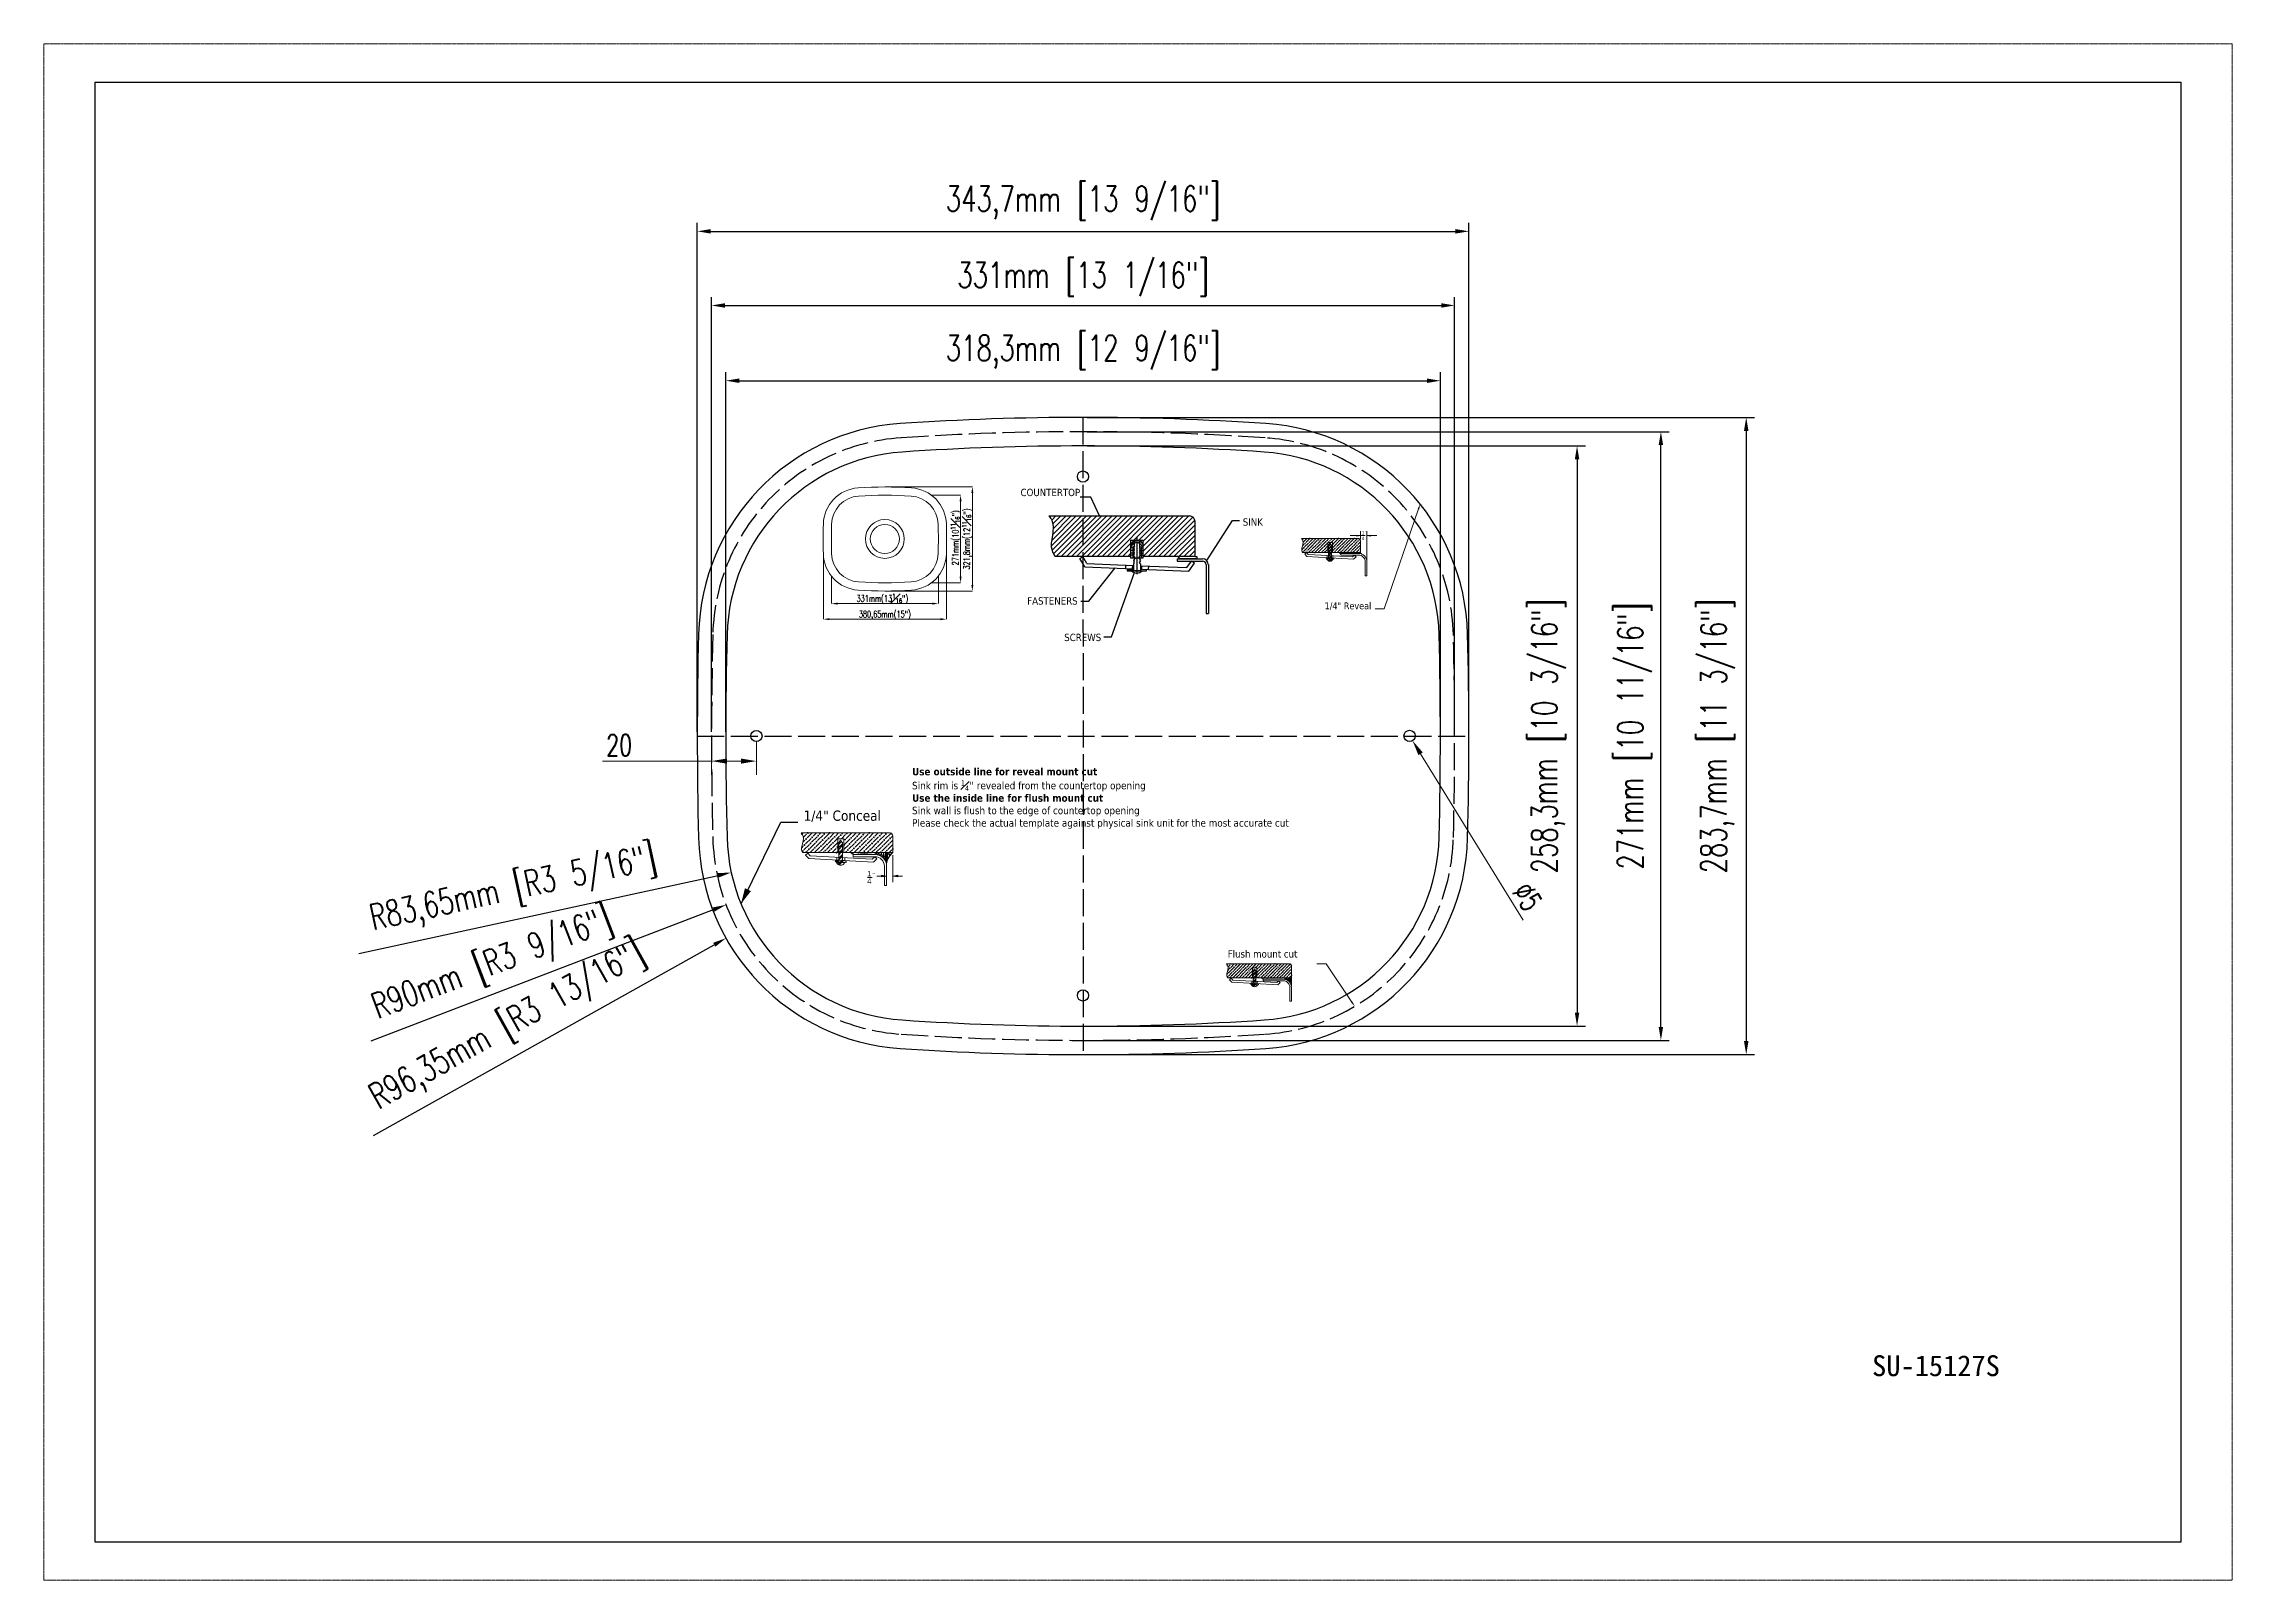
# Model space of a CAD drawing. Header units: millimetres. Extents: x 164 to 1139, y 316 to 1000.
import ezdxf

# ---------------------------------------------------------------- set-up
doc = ezdxf.new("R2010")
doc.units = ezdxf.units.MM
doc.linetypes.add('ACAD_ISO02W100', pattern=[15, 12, -3])
doc.linetypes.add('PHANTOM2', pattern=[1.25, 0.625, -0.125, 0.125, -0.125, 0.125, -0.125])
for name, color, linetype, lineweight in [('_BLACK_HOLE', 7, 'Continuous', 0), ('尺寸標注', 1, 'Continuous', 30), ('文字', 3, 'Continuous', 30), ('細實線', 1, 'Continuous', 13), ('虚线', 2, 'ACAD_ISO02W100', 30), ('裝訂區域', 6, 'PHANTOM2', 13)]:
    doc.layers.add(name, color=color, linetype=linetype, lineweight=lineweight)
doc.layers.add('CONT', color=7, linetype='Continuous')
doc.styles.add('0', font='arial.ttf', dxfattribs={"height": 1})
doc.styles.add('DIM', font='txt.shx', dxfattribs={"width": 0.7, "bigfont": 'chineset.shx'})
doc.styles.get("Standard").update_dxf_attribs({"font": 'arial.ttf'})
doc.dimstyles.new('5-1', dxfattribs={"dimscale": 3.8, "dimtxt": 2.5, "dimasz": 1.8, "dimexe": 1.6, "dimexo": 0.625, "dimtad": 1, "dimdec": 1, "dimdsep": 46, "dimlunit": 6, "dimtxsty": 'DIM', "dimcen": 0, "dimclrd": 1, "dimclre": 1, "dimclrt": 3, "dimadec": 1, "dimazin": 1, "dimtfac": 1, "dimtdec": 1, "dimtofl": 0, "dimtmove": 0, "dimatfit": 3, "dimfxl": 1, "dimtolj": 1, "dimlwd": 13, "dimlwe": 13, "dimarcsym": 0})
doc.dimstyles.new('DIMSTYLE_1', dxfattribs={"dimtxt": 9.5, "dimasz": 7, "dimexe": 0.18, "dimexo": 0.0625, "dimgap": 1, "dimtad": 1, "dimtoh": 1, "dimdsep": 46, "dimtxsty": 'Standard', "dimblk": '_FILLED', "dimcen": 0.09, "dimadec": 0, "dimazin": 0, "dimtp": 0.01, "dimtm": 0.01, "dimtfac": 1, "dimtofl": 0, "dimtmove": 0, "dimatfit": 3, "dimldrblk": '_FILLED', "dimfxl": 1, "dimtolj": 1, "dimarcsym": 0})
doc.dimstyles.new('ISO-25', dxfattribs={"dimtxt": 2.5, "dimasz": 2.5, "dimexe": 1.25, "dimexo": 0.625, "dimtad": 1, "dimtxsty": 'Standard', "dimcen": 2.5, "dimadec": 0, "dimazin": 0, "dimtfac": 1, "dimtmove": 0, "dimatfit": 3, "dimfxl": 1, "dimarcsym": 0})
doc.dimstyles.new('mm+in(开孔纸尺寸)', dxfattribs={"dimscale": 3, "dimtxt": 3.8, "dimasz": 2, "dimexe": 1.25, "dimexo": 0.625, "dimgap": 2, "dimtad": 1, "dimtxsty": 'DIM', "dimcen": 0, "dimclrd": 256, "dimclre": 256, "dimclrt": 3, "dimadec": 0, "dimazin": 0, "dimtfac": 1, "dimtmove": 0, "dimatfit": 1, "dimfxl": 1, "dimlwd": -1, "dimarcsym": 0})

msp = doc.modelspace()

# ---------------------------------------------------------------- texts
at = {"layer": '尺寸標注', "lineweight": 9, "style": '0'}
for s, p in [('4', (530.702, 625.707)), ('1', (530.695, 629.012))]:
    msp.add_text(s, height=2.363, dxfattribs=at).set_placement(p)
at = {"layer": '尺寸標注', "lineweight": 9, "style": '0', "width": 1.979076}
msp.add_text('"', height=1.193, dxfattribs=at).set_placement((532.981, 629.195))
at = {"layer": '尺寸標注', "char_height": 4.57273, "attachment_point": 1}
for s, insert, width in [('{\\fTahoma|b0|i0|c163|p34; }', (502.441, 665.37), 57.18485), ('{\\fTahoma|b0|i0|c163|p34; }', (502.397, 658.511), 59.74783), ('{\\fTahoma|b0|i0|c163|p34;1/4" Conceal}', (502.35, 658.311), 53.62187)]:
    msp.add_mtext(s, dxfattribs=dict(at, insert=insert, width=width))
at = {"layer": '文字'}
for s, insert, char_height, width, attachment_point in [("\\A1;\\fTahoma|b1|i0|c0|p34;Use outside line for reveal mount cut\\fTahoma|b0|i0|c0|p34; \\PSink rim is {\\H0.7x;\\S1#4;}\\H1.00002x;'' revealed from the countertop opening\\P\\fTahoma|b1|i0|c0|p34;Use the inside line for flush mount cut \\P\\fTahoma|b0|i0|c0|p34;Sink wall is flush to the edge of countertop opening \\PPlease check the actual template against physical sink unit for the most accurate cut ", (550.661, 677.31), 3.328, 327.00433, 1), ('{\\fTahoma|b0|i0|c163|p34;^ }', (588.409, 651.66), 1.664, 18.80155, 1), ('{\\fNSimSun|b0|i0|c134|p49;SU-15127S\\fEbrima|b0|i0|c134|p2;}', (1006.711, 415.774), 9.2928, 221.22748, 2)]:
    msp.add_mtext(s, dxfattribs=dict(at, insert=insert, char_height=char_height, width=width, attachment_point=attachment_point))
at = {"layer": '細實線', "style": '0'}
for s, p in [('4', (750.94, 778.707)), ('1', (750.925, 781.232))]:
    msp.add_text(s, height=1.544, dxfattribs=at).set_placement(p)
at = {"layer": '細實線', "style": '0', "width": 1.579121}
msp.add_text('"', height=0.978, dxfattribs=at).set_placement((752.463, 781.649))
at = {"layer": '細實線', "attachment_point": 1}
for s, insert, char_height, width in [('{\\fTahoma|b0|i0|c163|p34;1/4"\\fTahoma|b0|i0|c0|p34; \\fTahoma|b0|i0|c163|p34;Revea\\fTahoma|b0|i0|c0|p34;l}', (734.395, 750.956), 3.044038, 32.6036), ('{\\fTahoma|b0|i0|c163|p34; }', (736.394, 757.184), 3.04404, 31.38011), ('{\\fTahoma|b0|i0|c163|p34; }', (736.394, 752.872), 3.04404, 27.86835), ('{\\fTahoma|b0|i0|c0|p34; }', (691.34, 601.696), 3.24733, 57.56889), ('{\\fTahoma|b0|i0|c0|p34; }', (691.34, 597.185), 3.24733, 64.56889), ('{\\fTahoma|b0|i0|c0|p34;Flush mount cut}', (691.26, 596.088), 3.24733, 48.06889)]:
    msp.add_mtext(s, dxfattribs=dict(at, insert=insert, char_height=char_height, width=width))

# ---------------------------------------------------------------- blocks, each defined once
blk = doc.blocks.new('efw')
at = {"layer": 'CONT', "lineweight": 25}
h = blk.add_hatch(dxfattribs=at)
h.set_pattern_fill('ANSI31', color=256, scale=0.808315, style=0)
h.set_pattern_definition([(45, (-2535.7435, -4394.8292), (-1.814719, 1.814719), [])])
edge = h.paths.add_edge_path()
edge.add_arc((-1986.4, -4346.4), 4.04, 0, 90)
edge.add_line((-1986.4, -4342.4), (-2086.1, -4342.4))
edge.add_spline(control_points=[(-2086.1, -4342.4), (-2085.3, -4343.4), (-2080.2, -4350.3), (-2087.3, -4362.3), (-2082.6, -4369.8), (-2081.7, -4371.2)], knot_values=[0, 0, 0, 0, 4.788302, 31.211075, 37.135874, 37.135874, 37.135874, 37.135874], degree=3, periodic=0)
edge.add_line((-2081.7, -4371.2), (-2028.1, -4371.2))
edge.add_line((-2028.1, -4371.2), (-2028.1, -4359.7))
edge.add_line((-2028.1, -4359.7), (-2019.2, -4359.7))
edge.add_line((-2019.2, -4359.7), (-2019.2, -4371.2))
edge.add_line((-2019.2, -4371.2), (-1982.4, -4371.2))
edge.add_line((-1982.4, -4371.2), (-1982.4, -4346.4))
at = {"lineweight": 25}
for p, q in [((-2064.2, -4372.5), (-2062.1, -4371.2)), ((-2031.7, -4377.2), (-2031.8, -4379.7)), ((-2026.9, -4377.4), (-2027, -4379.9)), ((-2020.4, -4377.7), (-2020.5, -4380.1)), ((-2015.5, -4377.9), (-2015.6, -4380.3)), ((-1982.8, -4375.9), (-1984.8, -4374.5))]:
    blk.add_line(p, q, dxfattribs=at)
at = {"layer": 'CONT', "lineweight": 25}
for p, q in [((-2056.5, -4329), (-2064, -4329)), ((-2050.2, -4342.4), (-2056.5, -4329)), ((-2086.1, -4342.4), (-1986.4, -4342.4)), ((-1982.4, -4371.2), (-1982.4, -4346.4)), ((-1974.1, -4374), (-1955.7, -4345.7)), ((-1955.7, -4345.7), (-1950.9, -4345.7)), ((-2028.1, -4359.7), (-2019.2, -4359.7)), ((-2025.8, -4359.7), (-2028.1, -4363)), ((-2028.1, -4359.7), (-2028.1, -4372.1)), ((-2028.1, -4364.6), (-2025.6, -4361.5)), ((-2026.6, -4365.1), (-2028.1, -4365.1)), ((-2026.6, -4366.9), (-2028.1, -4366.9)), ((-2025.4, -4364.2), (-2026.6, -4364.2)), ((-2026.6, -4364.2), (-2026.6, -4372.1)), ((-2025.4, -4364.4), (-2026.1, -4365.1)), ((-2025.4, -4365.7), (-2026.1, -4365.1)), ((-2025.4, -4365.7), (-2026.1, -4366.4)), ((-2025.4, -4367), (-2026.1, -4366.4)), ((-2025.4, -4367), (-2026.1, -4367.7)), ((-2025, -4360.5), (-2025.6, -4360.5)), ((-2025, -4359.7), (-2025, -4360.5)), ((-2023.7, -4357.7), (-2023.7, -4383.6)), ((-2022.3, -4359.7), (-2022.3, -4360.5)), ((-2022.3, -4360.5), (-2021.7, -4360.5)), ((-2021.9, -4364.2), (-2020.7, -4364.2)), ((-2021.9, -4364.4), (-2021.3, -4365.1)), ((-2021.9, -4365.7), (-2021.3, -4365.1)), ((-2021.9, -4365.7), (-2021.3, -4366.4)), ((-2021.9, -4367), (-2021.3, -4366.4)), ((-2021.9, -4367), (-2021.3, -4367.7)), ((-2019.2, -4364.6), (-2021.7, -4362)), ((-2021.5, -4359.7), (-2019.2, -4363)), ((-2020.7, -4364.2), (-2020.7, -4372.1)), ((-2020.7, -4365.1), (-2019.2, -4365.1)), ((-2020.7, -4366.9), (-2019.2, -4366.9)), ((-2019.2, -4372.1), (-2019.2, -4359.7)), ((-2028.1, -4371.2), (-2081.7, -4371.2)), ((-2060.6, -4378.4), (-2064.2, -4372.5)), ((-2059.2, -4376.1), (-2062.1, -4371.2)), ((-2060.6, -4378.4), (-2026.1, -4379.9)), ((-2059.2, -4376.1), (-2026.1, -4377.5)), ((-2057.8, -4402.9), (-2039.1, -4379.3)), ((-2041.6, -4428.1), (-2025.4, -4382.6)), ((-2026.1, -4380.7), (-2030.5, -4380.7)), ((-2030.5, -4380.7), (-2030.5, -4381.3)), ((-2030.5, -4381.3), (-2016.9, -4381.3)), ((-2026.6, -4368.9), (-2028.1, -4368.9)), ((-2026.6, -4370.3), (-2028.1, -4370.3)), ((-2028.1, -4372.1), (-2019.2, -4372.1)), ((-2025.4, -4368.3), (-2026.1, -4367.7)), ((-2025.4, -4368.3), (-2026.1, -4369)), ((-2025.4, -4369.6), (-2026.1, -4369)), ((-2025.4, -4369.6), (-2026.1, -4370.3)), ((-2024.9, -4372.1), (-2026.1, -4370.3)), ((-2024.9, -4372.1), (-2026.1, -4373.9)), ((-2025.4, -4374.5), (-2026.1, -4373.9)), ((-2025.4, -4374.5), (-2026.1, -4375.2)), ((-2025.4, -4375.8), (-2026.1, -4375.2)), ((-2025.4, -4375.8), (-2026.1, -4376.3)), ((-2026.1, -4376.3), (-2026.1, -4381.1)), ((-2026.1, -4381.1), (-2021.2, -4381.1)), ((-2022.4, -4372.1), (-2021.2, -4370.3)), ((-2022.4, -4372.1), (-2021.2, -4373.9)), ((-2021.9, -4368.3), (-2021.3, -4367.7)), ((-2021.9, -4368.3), (-2021.3, -4369)), ((-2021.9, -4369.6), (-2021.3, -4369)), ((-2021.9, -4369.6), (-2021.2, -4370.3)), ((-2021.9, -4374.5), (-2021.2, -4373.9)), ((-2021.9, -4374.5), (-2021.3, -4375.2)), ((-2021.9, -4375.8), (-2021.3, -4375.2)), ((-2021.9, -4375.8), (-2021.2, -4376.3)), ((-2021.2, -4376.3), (-2021.2, -4381.1)), ((-2021.2, -4377.7), (-1988.1, -4379.1)), ((-2021.2, -4380.1), (-1986.8, -4381.5)), ((-2020.7, -4368.9), (-2019.2, -4368.9)), ((-2020.7, -4370.3), (-2019.2, -4370.3)), ((-1982.4, -4371.2), (-2019.2, -4371.2)), ((-2016.9, -4381.3), (-2016.8, -4380.3)), ((-1995, -4372.8), (-1977, -4372.8)), ((-1995, -4372.8), (-1995, -4374.5)), ((-1995, -4374.5), (-1977, -4374.5)), ((-1993.2, -4372.8), (-1994.3, -4371.2)), ((-1981.1, -4372.8), (-1993.2, -4372.8)), ((-1988.1, -4379.1), (-1984.8, -4374.5)), ((-1986.8, -4381.5), (-1982.8, -4375.9)), ((-1982.4, -4371.2), (-1981.1, -4371.2)), ((-1981.1, -4371.2), (-1981.1, -4372.8)), ((-1974.5, -4376.9), (-1974.5, -4411.6)), ((-1972.9, -4376.9), (-1972.9, -4411.6)), ((-2063.5, -4402.9), (-2057.8, -4402.9)), ((-1974.5, -4411.6), (-1972.9, -4411.6)), ((-2047.2, -4428.1), (-2041.6, -4428.1))]:
    blk.add_line(p, q, dxfattribs=at)
for centre, radius, start, end in [((-1986.4, -4346.4), 4.04, 0, 90), ((-2023.7, -4364.3), 3.09, 50.677, 129.323), ((-2023.7, -4377.7), 5.2, 224.4662, 315.5338), ((-1977, -4376.9), 4.04, 0, 90), ((-1977, -4376.9), 2.42, 0, 90)]:
    blk.add_arc(centre, radius, start, end, dxfattribs=at)
for points, knots in [([(-2086.1, -4342.4), (-2085.3, -4343.4), (-2080.2, -4350.3), (-2087.3, -4362.3), (-2082.6, -4369.8), (-2081.7, -4371.2)], [0, 0, 0, 0, 3.870458, 25.228387, 30.017492, 30.017492, 30.017492, 30.017492]), ([(-2025.6, -4360.5), (-2025.6, -4361.3), (-2025.6, -4362.7), (-2025.5, -4364), (-2025.4, -4364.4)], [0.304732, 0.304732, 0.304732, 0.304732, 3.312565, 5.150382, 5.150382, 5.150382, 5.150382]), ([(-2021.7, -4360.5), (-2021.7, -4361.3), (-2021.7, -4362.7), (-2021.9, -4364), (-2021.9, -4364.4)], [0.304732, 0.304732, 0.304732, 0.304732, 3.312565, 5.150382, 5.150382, 5.150382, 5.150382])]:
    blk.add_open_spline(points, degree=3, knots=knots, dxfattribs=at)
at = {"layer": 'CONT', "char_height": 5.198, "width": 14.864, "attachment_point": 1}
for s, insert in [('{\\fTahoma|b0|i0|c0|p34;COUNTERTOP\\P }', (-2106.3, -4323.1)), ('{\\fTahoma|b0|i0|c0|p34;SINK\\P }', (-1948.5, -4344.1)), ('{\\fTahoma|b0|i0|c0|p34;FASTENERS\\P }', (-2101.6, -4400.1)), ('{\\fTahoma|b0|i0|c0|p34;SCREWS', (-2075.3, -4426))]:
    blk.add_mtext(s, dxfattribs=dict(at, insert=insert))
blk = doc.blocks.new('*D19')
at = {"layer": 'Defpoints', "color": 0}
for p in [(798.68, 916.17), (454.98, 691.54), (798.68, 691.48)]:
    blk.add_point(p, dxfattribs=at)
at = {"layer": '尺寸標注', "lineweight": -2}
for p, q in [((454.98, 693.41), (454.98, 919.92)), ((798.68, 693.35), (798.68, 919.92))]:
    blk.add_line(p, q, dxfattribs=at)
at = {"layer": '尺寸標注'}
blk.add_line((460.98, 916.17), (792.68, 916.17), dxfattribs=at)
for points in [[(460.98, 917.17), (460.98, 915.17), (454.98, 916.17)], [(792.68, 915.17), (792.68, 917.17), (798.68, 916.17)]]:
    blk.add_solid(points, dxfattribs=at)
at = {"layer": '尺寸標注', "color": 3, "insert": (626.83, 928.82), "char_height": 11.4, "attachment_point": 5, "style": 'DIM'}
blk.add_mtext('343,7mm [13 9/16"]', dxfattribs=at)
blk = doc.blocks.new('*D20')
at = {"layer": 'Defpoints', "color": 0}
for p in [(792.33, 883.17), (461.33, 691.48), (792.33, 691.48)]:
    blk.add_point(p, dxfattribs=at)
at = {"layer": '尺寸標注', "lineweight": -2}
for p, q in [((461.33, 693.35), (461.33, 886.92)), ((792.33, 693.35), (792.33, 886.92))]:
    blk.add_line(p, q, dxfattribs=at)
at = {"layer": '尺寸標注'}
blk.add_line((467.33, 883.17), (786.33, 883.17), dxfattribs=at)
for points in [[(467.33, 884.17), (467.33, 882.17), (461.33, 883.17)], [(786.33, 882.17), (786.33, 884.17), (792.33, 883.17)]]:
    blk.add_solid(points, dxfattribs=at)
at = {"layer": '尺寸標注', "color": 3, "insert": (626.83, 894.87), "char_height": 11.4, "attachment_point": 5, "style": 'DIM'}
blk.add_mtext('331mm [13 1/16"]', dxfattribs=at)
blk = doc.blocks.new('*D21')
at = {"layer": 'Defpoints', "color": 0}
for p in [(461.33, 691.48), (481.33, 691.48), (481.33, 680.31)]:
    blk.add_point(p, dxfattribs=at)
at = {"layer": '尺寸標注', "color": 1, "lineweight": 13}
for p, q in [((461.33, 689.1), (461.33, 674.23)), ((481.33, 689.1), (481.33, 674.23)), ((461.33, 680.31), (412.82, 680.31)), ((468.17, 680.31), (474.49, 680.31))]:
    blk.add_line(p, q, dxfattribs=at)
at = {"layer": '尺寸標注', "color": 1}
for points in [[(468.17, 681.45), (468.17, 679.17), (461.33, 680.31)], [(474.49, 679.17), (474.49, 681.45), (481.33, 680.31)]]:
    blk.add_solid(points, dxfattribs=at)
at = {"layer": '尺寸標注', "color": 3, "insert": (420.19, 687.44), "char_height": 9.5, "attachment_point": 5, "style": 'DIM'}
blk.add_mtext('\\A1;20', dxfattribs=at)
blk = doc.blocks.new('*D22')
at = {"layer": 'Defpoints', "color": 0}
for p in [(770.94, 693.67), (773.57, 689.41)]:
    blk.add_point(p, dxfattribs=at)
at = {"layer": '尺寸標注', "color": 1, "lineweight": 13}
blk.add_line((822.84, 609.43), (777.15, 683.59), dxfattribs=at)
at = {"layer": '尺寸標注', "color": 1}
blk.add_solid([(778.12, 684.19), (776.18, 682.99), (773.57, 689.41)], dxfattribs=at)
at = {"layer": '尺寸標注', "color": 3, "insert": (824.75, 619.91), "char_height": 9.5, "attachment_point": 5, "rotation": 301.63486, "style": 'DIM'}
blk.add_mtext('\\A1;∅5', dxfattribs=at)
blk = doc.blocks.new('*D23')
at = {"layer": 'Defpoints', "color": 0}
for p in [(785.98, 849.67), (467.68, 691.48), (785.98, 691.48)]:
    blk.add_point(p, dxfattribs=at)
at = {"layer": '尺寸標注', "lineweight": -2}
for p, q in [((467.68, 693.35), (467.68, 853.42)), ((785.98, 693.35), (785.98, 853.42))]:
    blk.add_line(p, q, dxfattribs=at)
at = {"layer": '尺寸標注'}
blk.add_line((473.68, 849.67), (779.98, 849.67), dxfattribs=at)
for points in [[(473.68, 850.67), (473.68, 848.67), (467.68, 849.67)], [(779.98, 848.67), (779.98, 850.67), (785.98, 849.67)]]:
    blk.add_solid(points, dxfattribs=at)
at = {"layer": '尺寸標注', "color": 3, "insert": (626.83, 862.32), "char_height": 11.4, "attachment_point": 5, "style": 'DIM'}
blk.add_mtext('318,3mm [12 9/16"]', dxfattribs=at)
blk = doc.blocks.new('*D24')
at = {"layer": 'Defpoints', "color": 0}
for p in [(626.77, 833.33), (626.75, 549.63), (922.19, 549.63)]:
    blk.add_point(p, dxfattribs=at)
at = {"layer": '尺寸標注', "lineweight": -2}
for p, q in [((628.64, 833.33), (925.94, 833.33)), ((628.62, 549.63), (925.94, 549.63))]:
    blk.add_line(p, q, dxfattribs=at)
at = {"layer": '尺寸標注'}
blk.add_line((922.19, 827.33), (922.19, 555.63), dxfattribs=at)
for points in [[(923.19, 827.33), (921.19, 827.33), (922.19, 833.33)], [(921.19, 555.63), (923.19, 555.63), (922.19, 549.63)]]:
    blk.add_solid(points, dxfattribs=at)
at = {"layer": '尺寸標注', "color": 3, "insert": (909.54, 691.48), "char_height": 11.4, "attachment_point": 5, "rotation": 90, "style": 'DIM'}
blk.add_mtext('283,7mm [11 3/16"]', dxfattribs=at)
blk = doc.blocks.new('*D25')
at = {"layer": 'Defpoints', "color": 0}
for p in [(626.77, 826.98), (884.19, 826.98), (626.83, 555.98)]:
    blk.add_point(p, dxfattribs=at)
at = {"layer": '尺寸標注', "lineweight": -2}
for p, q in [((628.65, 826.98), (887.94, 826.98)), ((628.71, 555.98), (887.94, 555.98))]:
    blk.add_line(p, q, dxfattribs=at)
at = {"layer": '尺寸標注'}
blk.add_line((884.19, 561.98), (884.19, 820.98), dxfattribs=at)
for points in [[(885.19, 820.98), (883.19, 820.98), (884.19, 826.98)], [(883.19, 561.98), (885.19, 561.98), (884.19, 555.98)]]:
    blk.add_solid(points, dxfattribs=at)
at = {"layer": '尺寸標注', "color": 3, "insert": (872.49, 691.48), "char_height": 11.4, "attachment_point": 5, "rotation": 90, "style": 'DIM'}
blk.add_mtext('271mm [10 11/16"]', dxfattribs=at)
blk = doc.blocks.new('*D26')
at = {"layer": 'Defpoints', "color": 0}
for p in [(626.83, 820.63), (626.83, 562.33), (846.85, 562.33)]:
    blk.add_point(p, dxfattribs=at)
at = {"layer": '尺寸標注', "lineweight": -2}
for p, q in [((628.71, 820.63), (850.6, 820.63)), ((628.7, 562.33), (850.6, 562.33))]:
    blk.add_line(p, q, dxfattribs=at)
at = {"layer": '尺寸標注'}
blk.add_line((846.85, 814.63), (846.85, 568.33), dxfattribs=at)
for points in [[(847.85, 814.63), (845.85, 814.63), (846.85, 820.63)], [(845.85, 568.33), (847.85, 568.33), (846.85, 562.33)]]:
    blk.add_solid(points, dxfattribs=at)
at = {"layer": '尺寸標注', "color": 3, "insert": (834.2, 691.48), "char_height": 11.4, "attachment_point": 5, "rotation": 90, "style": 'DIM'}
blk.add_mtext('258,3mm [10 3/16"]', dxfattribs=at)
blk = doc.blocks.new('*D27')
at = {"layer": 'Defpoints', "color": 0}
for p in [(551.87, 648.51), (470.14, 630.72)]:
    blk.add_point(p, dxfattribs=at)
at = {"layer": '尺寸標注'}
blk.add_line((304.28, 594.6), (464.27, 629.44), dxfattribs=at)
blk.add_solid([(464.49, 628.46), (464.06, 630.42), (470.14, 630.72)], dxfattribs=at)
at = {"layer": '尺寸標注', "color": 3, "insert": (373.08, 622.53), "char_height": 11.4, "attachment_point": 5, "rotation": 12.28305, "style": 'DIM'}
blk.add_mtext('R83,65mm [R3 5/16"]', dxfattribs=at)
blk = doc.blocks.new('*D28')
at = {"layer": 'Defpoints', "color": 0}
for p in [(551.87, 648.51), (467.82, 616.34)]:
    blk.add_point(p, dxfattribs=at)
at = {"layer": '尺寸標注'}
blk.add_line((309.71, 555.82), (462.21, 614.19), dxfattribs=at)
blk.add_solid([(462.57, 613.26), (461.86, 615.13), (467.82, 616.34)], dxfattribs=at)
at = {"layer": '尺寸標注', "color": 3, "insert": (363.92, 589.1), "char_height": 11.4, "attachment_point": 5, "rotation": 20.94555, "style": 'DIM'}
blk.add_mtext('R90mm [R3 9/16"]', dxfattribs=at)
blk = doc.blocks.new('*D29')
at = {"layer": 'Defpoints', "color": 0}
for p in [(551.87, 648.51), (467.78, 601.48)]:
    blk.add_point(p, dxfattribs=at)
at = {"layer": '尺寸標注'}
blk.add_line((310.76, 513.66), (462.54, 598.55), dxfattribs=at)
blk.add_solid([(463.03, 597.68), (462.06, 599.42), (467.78, 601.48)], dxfattribs=at)
at = {"layer": '尺寸標注', "color": 3, "insert": (370.76, 561.71), "char_height": 11.4, "attachment_point": 5, "rotation": 29.21842, "style": 'DIM'}
blk.add_mtext('R96,35mm [R3 13/16"]', dxfattribs=at)
blk = doc.blocks.new('_FILLED')
at = {"color": 0, "linetype": 'ByBlock'}
blk.add_solid([(0, 0), (-1, 0.21), (-1, -0.21)], dxfattribs=at)
blk = doc.blocks.new('*D5')
at = {"color": 1, "lineweight": -2}
for p, q in [((1424.9, 686.9), (1424.9, 484.8)), ((1805.5, 686.9), (1805.5, 484.8)), ((1443.9, 484.8), (1786.5, 484.8))]:
    blk.add_line(p, q, dxfattribs=at)
at = {"color": 1}
for points in [[(1443.9, 487.9), (1443.9, 481.6), (1424.9, 484.8)], [(1786.5, 487.9), (1786.5, 481.6), (1805.5, 484.8)]]:
    blk.add_solid(points, dxfattribs=at)
at = {"layer": 'Defpoints', "color": 0}
for p in [(1424.9, 686.9), (1805.5, 686.9), (1805.5, 484.8)]:
    blk.add_point(p, dxfattribs=at)
at = {"color": 3, "insert": (1615.2, 497.1), "char_height": 20, "attachment_point": 5, "style": 'DIM'}
blk.add_mtext('\\A1;{\\C1;380,65mm(15")}', dxfattribs=at)
blk = doc.blocks.new('*D3')
at = {"color": 1, "lineweight": -2}
for p, q in [((1449.7, 618.2), (1449.7, 532.9)), ((1780.6, 618.2), (1780.6, 532.9)), ((1468.7, 532.9), (1761.6, 532.9))]:
    blk.add_line(p, q, dxfattribs=at)
at = {"color": 1}
for points in [[(1468.7, 536), (1468.7, 529.7), (1449.7, 532.9)], [(1761.6, 536), (1761.6, 529.7), (1780.6, 532.9)]]:
    blk.add_solid(points, dxfattribs=at)
at = {"layer": 'Defpoints', "color": 0}
for p in [(1449.7, 618.2), (1780.6, 618.2), (1780.6, 532.9)]:
    blk.add_point(p, dxfattribs=at)
at = {"color": 3, "insert": (1607.7, 547.5), "char_height": 20, "attachment_point": 5, "style": 'DIM'}
blk.add_mtext('\\A1;{\\C1;331mm(13\\H0.7x;\\S1#16;\\H1.4286x;")}', dxfattribs=at)
blk = doc.blocks.new('*D6')
at = {"color": 1, "lineweight": -2}
for p, q in [((1615.2, 893.6), (1885.8, 893.6)), ((1885.8, 590.9), (1885.8, 874.6)), ((1615.2, 571.9), (1885.8, 571.9))]:
    blk.add_line(p, q, dxfattribs=at)
at = {"color": 1}
for points in [[(1882.6, 874.6), (1889, 874.6), (1885.8, 893.6)], [(1882.6, 590.9), (1889, 590.9), (1885.8, 571.9)]]:
    blk.add_solid(points, dxfattribs=at)
at = {"layer": 'Defpoints', "color": 0}
for p in [(1615.2, 893.6), (1885.8, 893.6), (1615.2, 571.9)]:
    blk.add_point(p, dxfattribs=at)
at = {"color": 3, "insert": (1869.5, 732.7), "char_height": 20, "attachment_point": 5, "rotation": 90, "style": 'DIM'}
blk.add_mtext('\\A1;{\\C1;321,8mm(12\\H0.7x;\\S11#16;\\H1.4286x;")}', dxfattribs=at)
blk = doc.blocks.new('*D4')
at = {"color": 1, "lineweight": -2}
for p, q in [((1759.1, 868.2), (1849.4, 868.2)), ((1849.4, 616.3), (1849.4, 849.2)), ((1759.1, 597.3), (1849.4, 597.3))]:
    blk.add_line(p, q, dxfattribs=at)
at = {"color": 1}
for points in [[(1846.2, 849.2), (1852.5, 849.2), (1849.4, 868.2)], [(1846.2, 616.3), (1852.5, 616.3), (1849.4, 597.3)]]:
    blk.add_solid(points, dxfattribs=at)
at = {"layer": 'Defpoints', "color": 0}
for p in [(1759.1, 868.2), (1849.4, 868.2), (1759.1, 597.3)]:
    blk.add_point(p, dxfattribs=at)
at = {"color": 3, "insert": (1834.7, 736.4), "char_height": 20, "attachment_point": 5, "rotation": 90, "style": 'DIM'}
blk.add_mtext('\\A1;{\\C1;271mm(10\\H0.7x;\\S11#16;\\H1.4286x;")}', dxfattribs=at)
blk = doc.blocks.new('A$Ce01e11bf')
for radius in [59.991, 44.993]:
    blk.add_circle((290.828, 32.248), radius)
for centre, radius, start, end in [((215.879, 75.208), 115.383, 93.8722253, 178.560216), ((215.879, 75.208), 89.987, 93.8722253, 178.560216), ((290.828, -1032.096), 1225.221, 86.1277747, 93.8722253), ((290.828, -1032.096), 1199.824, 86.1277747, 93.8722253), ((365.778, 75.208), 89.987, 1.439784, 86.1277747), ((365.778, 75.208), 115.383, 1.439784, 86.1277747), ((1925.089, 32.248), 1825.133, 178.560216, 181.439784), ((1925.089, 32.248), 1799.736, 178.560216, 181.439784), ((-1343.432, 32.248), 1799.736, 358.560216, 1.439784), ((-1343.432, 32.248), 1825.133, 358.560216, 1.439784), ((215.879, -10.712), 115.383, 181.439784, 266.1277747), ((215.879, -10.712), 89.987, 181.439784, 266.1277747), ((365.778, -10.712), 89.987, 273.8722253, 358.560216), ((365.778, -10.712), 115.383, 273.8722253, 358.560216), ((290.828, 1096.592), 1225.221, 266.1277747, 273.8722253), ((290.828, 1096.592), 1199.824, 266.1277747, 273.8722253)]:
    blk.add_arc(centre, radius, start, end)
for base, p1, p2, angle, text, picture, middle in [((561.459, 193.124), (290.828, -128.629), (290.828, 193.124), 90, '{\\C1;321,8mm(12\\H0.7x;\\S11#16;\\H1.4286x;")}', '*D6', (561.459, 32.248)), ((525.026, 167.728), (434.721, -103.232), (434.721, 167.728), 90, '{\\C1;271mm(10\\H0.7x;\\S11#16;\\H1.4286x;")}', '*D4', (525.026, 35.955)), ((481.124, -215.712), (100.533, -13.611), (481.124, -13.611), 180, '{\\C1;380,65mm(15")}', '*D5', (290.828, -215.712)), ((456.304, -167.628), (125.353, -82.253), (456.304, -82.253), 180, '{\\C1;331mm(13\\H0.7x;\\S1#16;\\H1.4286x;")}', '*D3', (283.389, -167.628))]:
    dim = blk.add_linear_dim(base=base, p1=p1, p2=p2, angle=angle, text=text, dimstyle='ISO-25')
    dim.commit()
    dim.dimension.update_dxf_attribs({"geometry": picture, "text_midpoint": middle, "dimtype": 128, "insert": (-1324.332, -700.487)})

# ---------------------------------------------------------------- dimensions: what is measured, and where the dimension line sits
at = {"layer": '尺寸標注'}
for base, p1, p2, picture, middle in [((798.681, 916.169), (454.981, 691.54), (798.681, 691.477), '*D19', (626.831, 916.169)), ((792.331, 883.169), (461.331, 691.477), (792.331, 691.477), '*D20', (626.831, 883.169))]:
    dim = msp.add_linear_dim(base=base, p1=p1, p2=p2, dimstyle='mm+in(开孔纸尺寸)', override={"dimpost": 'mm', "dimtofl": 0}, dxfattribs=at)
    dim.commit()
    dim.dimension.update_dxf_attribs({"geometry": picture, "text_midpoint": middle, "dimtype": 160})
dim = msp.add_linear_dim(base=(785.981, 849.669), p1=(467.681, 691.477), p2=(785.981, 691.477), dimstyle='mm+in(开孔纸尺寸)', override={"dimpost": 'mm', "dimtofl": 0}, dxfattribs=at)
dim.commit()
dim.dimension.update_dxf_attribs({"geometry": '*D23', "text_midpoint": (626.831, 862.319)})
for base, p1, p2, picture, middle in [((922.186, 549.627), (626.769, 833.327), (626.749, 549.627), '*D24', (922.186, 691.477)), ((884.186, 826.977), (626.831, 555.977), (626.77, 826.977), '*D25', (884.186, 691.477)), ((846.852, 562.327), (626.831, 820.627), (626.828, 562.327), '*D26', (846.852, 691.477))]:
    dim = msp.add_linear_dim(base=base, p1=p1, p2=p2, angle=90, dimstyle='mm+in(开孔纸尺寸)', override={"dimpost": 'mm', "dimtofl": 0}, dxfattribs=at)
    dim.commit()
    dim.dimension.update_dxf_attribs({"geometry": picture, "text_midpoint": middle, "dimtype": 160})
dim = msp.add_linear_dim(base=(481.331, 680.313), p1=(461.331, 691.477), p2=(481.331, 691.477), dimstyle='5-1', dxfattribs=at)
dim.commit()
dim.dimension.update_dxf_attribs({"geometry": '*D21', "text_midpoint": (420.186, 680.313), "dimtype": 160})
dim = msp.add_diameter_dim_2p(p1=(770.943, 693.668), p2=(773.565, 689.411), dimstyle='5-1', dxfattribs=at)
dim.commit()
dim.dimension.update_dxf_attribs({"geometry": '*D22', "text_midpoint": (818.686, 616.169), "dimtype": 163})
for mpoint, picture, middle in [((470.136, 630.715), '*D27', (375.769, 610.169)), ((467.78, 601.479), '*D29', (376.936, 550.669)), ((467.818, 616.338), '*D28', (368.102, 578.169))]:
    dim = msp.add_radius_dim(center=(551.871, 648.511), mpoint=mpoint, dimstyle='mm+in(开孔纸尺寸)', override={"dimpost": 'mm', "dimtofl": 0}, dxfattribs=at)
    dim.commit()
    dim.dimension.update_dxf_attribs({"geometry": picture, "text_midpoint": middle, "dimtype": 164})

# ---------------------------------------------------------------- hatches: boundary and pattern name
at = {"layer": '細實線'}
h = msp.add_hatch(color=256, dxfattribs=at)
edge = h.paths.add_edge_path()
edge.add_spline(control_points=[(741.578, 772.41), (741.579, 772.41), (741.579, 772.41), (741.579, 772.41), (741.579, 772.41), (741.579, 773.097), (741.579, 773.123)], knot_values=[0.5094824, 0.5094824, 0.5094824, 0.5094824, 0.5142092, 0.5142092, 0.5142092, 1.0047268, 1.0047268, 1.0047268, 1.0047268], degree=3, periodic=0)
edge.add_spline(control_points=[(741.579, 773.123), (741.342, 773.123), (741.102, 773.123), (740.861, 773.123)], knot_values=[0.5897023, 0.5897023, 0.5897023, 0.5897023, 0.6090248, 0.6090248, 0.6090248, 0.6090248], degree=3, periodic=0)
edge.add_spline(control_points=[(740.861, 773.123), (740.887, 773.098), (741.553, 772.436), (741.578, 772.41)], knot_values=[0.0047268, 0.0047268, 0.0047268, 0.0047268, 0.2452588, 0.2452588, 0.2452588, 0.2452588], degree=3, periodic=0)
edge.add_spline(control_points=[(741.578, 772.41), (741.578, 772.593), (741.578, 772.776), (741.578, 772.776)], knot_values=[0.5022947, 0.5022947, 0.5022947, 0.5022947, 1, 1, 1, 1], degree=3, periodic=0)
edge.add_spline(control_points=[(750.323, 772.778), (750.323, 772.778), (741.579, 772.778), (741.579, 772.778)], knot_values=[0.5, 0.5, 0.5, 0.5, 1, 1, 1, 1], degree=3, periodic=0)
edge = h.paths.add_edge_path()
edge.add_spline(control_points=[(750.525, 772.778), (750.509, 772.805), (750.338, 773.096), (750.323, 773.121)], knot_values=[0.0412956, 0.0412956, 0.0412956, 0.0412956, 0.9552073, 0.9552073, 0.9552073, 0.9552073], degree=3, periodic=0)
edge.add_spline(control_points=[(750.323, 773.121), (750.323, 773.108), (750.323, 773.038), (750.323, 772.964)], knot_values=[0.1315905, 0.1315905, 0.1315905, 0.1315905, 0.2375517, 0.2375517, 0.2375517, 0.2375517], degree=3, periodic=0)
edge.add_spline(control_points=[(750.323, 772.964), (750.323, 772.949), (750.323, 772.933), (750.323, 772.918)], knot_values=[0.10896, 0.10896, 0.10896, 0.10896, 0.1315905, 0.1315905, 0.1315905, 0.1315905], degree=3, periodic=0)
edge.add_spline(control_points=[(750.323, 772.918), (750.323, 772.843), (750.323, 772.778), (750.323, 772.778), (750.323, 772.778), (750.323, 772.778), (750.323, 772.778)], knot_values=[0.99999, 0.99999, 0.99999, 0.99999, 1.10895, 1.10895, 1.10895, 1.10896, 1.10896, 1.10896, 1.10896], degree=3, periodic=0)
edge.add_spline(control_points=[(750.323, 772.778), (750.323, 772.778), (750.504, 772.778), (750.525, 772.778)], knot_values=[0.5288178, 0.5288178, 0.5288178, 0.5288178, 0.99999, 0.99999, 0.99999, 0.99999], degree=3, periodic=0)
h = msp.add_hatch(color=256, dxfattribs=at)
edge = h.paths.add_edge_path()
edge.add_spline(control_points=[(750.323, 772.964), (750.323, 773.038), (750.323, 773.108), (750.323, 773.121)], knot_values=[0.1315905, 0.1315905, 0.1315905, 0.1315905, 0.2375517, 0.2375517, 0.2375517, 0.2375517], degree=3, periodic=0)
edge.add_spline(control_points=[(750.323, 773.121), (750.323, 773.123), (750.322, 773.123), (750.322, 773.123)], knot_values=[0.00001, 0.00001, 0.00001, 0.00001, 0.0412956, 0.0412956, 0.0412956, 0.0412956], degree=3, periodic=0)
edge.add_spline(control_points=[(750.322, 773.123), (750.31, 773.123), (750.18, 773.123), (749.95, 773.123)], knot_values=[0.9288448, 0.9288448, 0.9288448, 0.9288448, 0.9963742, 0.9963742, 0.9963742, 0.9963742], degree=3, periodic=0)
edge.add_spline(control_points=[(749.95, 773.123), (749.95, 773.123), (749.913, 773.123), (749.879, 773.123)], knot_values=[0.066844, 0.066844, 0.066844, 0.066844, 0.1428571, 0.1428571, 0.1428571, 0.1428571], degree=3, periodic=0)
edge.add_spline(control_points=[(749.879, 773.123), (749.821, 773.123), (749.758, 773.123), (749.69, 773.123)], knot_values=[0.9065622, 0.9065622, 0.9065622, 0.9065622, 0.9221595, 0.9221595, 0.9221595, 0.9221595], degree=3, periodic=0)
edge.add_spline(control_points=[(749.69, 773.123), (748.902, 773.123), (747.431, 773.123), (745.581, 773.123)], knot_values=[0.7261705, 0.7261705, 0.7261705, 0.7261705, 0.9065622, 0.9065622, 0.9065622, 0.9065622], degree=3, periodic=0)
edge.add_spline(control_points=[(745.581, 773.123), (744.75, 773.123), (743.842, 773.123), (742.885, 773.123)], knot_values=[0.645122, 0.645122, 0.645122, 0.645122, 0.7261705, 0.7261705, 0.7261705, 0.7261705], degree=3, periodic=0)
edge.add_spline(control_points=[(742.884, 773.123), (742.883, 773.123), (742.882, 773.123), (742.88, 773.123)], knot_values=[0.1274521, 0.1274521, 0.1274521, 0.1274521, 0.1351069, 0.1351069, 0.1351069, 0.1351069], degree=3, periodic=0)
edge.add_spline(control_points=[(742.88, 773.123), (742.878, 773.123), (742.874, 773.123), (742.87, 773.123)], knot_values=[0.1124311, 0.1124311, 0.1124311, 0.1124311, 0.1274521, 0.1274521, 0.1274521, 0.1274521], degree=3, periodic=0)
edge.add_spline(control_points=[(742.87, 773.123), (742.861, 773.123), (742.849, 773.123), (742.836, 773.123)], knot_values=[0.083538, 0.083538, 0.083538, 0.083538, 0.1124311, 0.1124311, 0.1124311, 0.1124311], degree=3, periodic=0)
edge.add_spline(control_points=[(742.836, 773.123), (742.83, 773.123), (742.824, 773.123), (742.818, 773.123)], knot_values=[0.0701633, 0.0701633, 0.0701633, 0.0701633, 0.083538, 0.083538, 0.083538, 0.083538], degree=3, periodic=0)
edge.add_spline(control_points=[(742.836, 773.123), (742.766, 773.123), (742.695, 773.123), (742.625, 773.123)], knot_values=[0.6378162, 0.6378162, 0.6378162, 0.6378162, 0.6437523, 0.6437523, 0.6437523, 0.6437523], degree=3, periodic=0)
edge.add_spline(control_points=[(742.625, 773.123), (742.282, 773.123), (741.933, 773.123), (741.579, 773.123)], knot_values=[0.6090248, 0.6090248, 0.6090248, 0.6090248, 0.6378162, 0.6378162, 0.6378162, 0.6378162], degree=3, periodic=0)
edge.add_spline(control_points=[(741.579, 773.123), (741.579, 773.097), (741.579, 772.41), (741.579, 772.41), (741.579, 772.41), (741.579, 772.41), (741.578, 772.41)], knot_values=[0.5094824, 0.5094824, 0.5094824, 0.5094824, 1, 1, 1, 1.0047268, 1.0047268, 1.0047268, 1.0047268], degree=3, periodic=0)
edge.add_spline(control_points=[(741.579, 772.778), (741.579, 772.778), (750.323, 772.778), (750.323, 772.778)], knot_values=[0.5, 0.5, 0.5, 0.5, 1, 1, 1, 1], degree=3, periodic=0)
edge.add_spline(control_points=[(750.323, 772.778), (750.323, 772.778), (750.323, 772.778), (750.323, 772.778), (750.323, 772.778), (750.323, 772.843), (750.323, 772.918)], knot_values=[0.99999, 0.99999, 0.99999, 0.99999, 1, 1, 1, 1.10896, 1.10896, 1.10896, 1.10896], degree=3, periodic=0)
edge.add_spline(control_points=[(750.323, 772.918), (750.323, 772.933), (750.323, 772.949), (750.323, 772.964)], knot_values=[0.10896, 0.10896, 0.10896, 0.10896, 0.1315905, 0.1315905, 0.1315905, 0.1315905], degree=3, periodic=0)

# ---------------------------------------------------------------- linework, layer by layer
for p, q in [((186.602, 982.622), (1115.975, 982.622)), ((186.602, 982.622), (186.602, 332.732)), ((1115.975, 332.732), (1115.975, 982.622)), ((186.602, 332.732), (1115.975, 332.732))]:
    msp.add_line(p, q)
msp.add_lwpolyline([(798.111, 736.864, 0.3873123), (708.298, 830.573, 0.0338044), (545.364, 830.573, 0.3873123), (455.551, 736.864, 0.0125651), (455.551, 646.09, 0.3873123), (545.364, 552.381, 0.0338044), (708.298, 552.381, 0.3873123), (798.111, 646.09, 0.0125651)], format="xyb", close=True)
for centre in [(626.769, 806.977), (481.331, 691.477), (772.254, 691.54), (626.769, 575.977)]:
    msp.add_circle(centre, 2.5)
at = {"layer": '尺寸標注', "lineweight": 9}
for points, knots in [([(501.86, 639.56), (500.872, 641.462), (501.916, 643.03), (502.2, 644.869), (502.2, 644.869), (502.396, 646.131), (502.232, 647.523), (501.202, 648.318)], [0, 0, 0, 0, 0.3333333, 0.3333333, 0.3333333, 0.3333333, 1, 1, 1, 1]), ([(501.655, 647.763), (501.655, 647.763), (501.851, 647.763), (501.851, 647.763), (501.851, 647.763), (501.851, 647.871), (501.763, 647.959), (501.655, 647.959), (501.655, 647.959), (501.548, 647.959), (501.46, 647.871), (501.46, 647.763), (501.46, 647.763), (501.46, 647.656), (501.548, 647.568), (501.655, 647.568), (501.655, 647.568), (501.763, 647.568), (501.851, 647.656), (501.851, 647.763), (501.851, 647.763), (501.851, 647.763), (501.655, 647.763), (501.655, 647.763)], [0, 0, 0, 0, 0.1428571, 0.1428571, 0.1428571, 0.1428572, 0.2857143, 0.2857143, 0.2857143, 0.2857143, 0.4285714, 0.4285714, 0.4285714, 0.4285714, 0.5714286, 0.5714286, 0.5714286, 0.5714286, 0.7142857, 0.7142857, 0.7142857, 0.7142857, 1, 1, 1, 1]), ([(503.448, 645.638), (503.448, 645.638), (503.643, 645.638), (503.643, 645.638), (503.643, 645.638), (503.643, 645.746), (503.555, 645.833), (503.448, 645.833), (503.448, 645.833), (503.34, 645.833), (503.252, 645.746), (503.252, 645.638), (503.252, 645.638), (503.252, 645.531), (503.34, 645.443), (503.448, 645.443), (503.448, 645.443), (503.555, 645.443), (503.643, 645.531), (503.643, 645.638), (503.643, 645.638), (503.643, 645.638), (503.448, 645.638), (503.448, 645.638)], [0, 0, 0, 0, 0.1428571, 0.1428571, 0.1428571, 0.1428572, 0.2857143, 0.2857143, 0.2857143, 0.2857143, 0.4285714, 0.4285714, 0.4285714, 0.4285714, 0.5714286, 0.5714286, 0.5714286, 0.5714286, 0.7142857, 0.7142857, 0.7142857, 0.7142857, 1, 1, 1, 1]), ([(504.17, 648.319), (504.17, 648.319), (504.365, 648.319), (504.365, 648.319), (504.365, 648.319), (504.365, 648.427), (504.277, 648.515), (504.17, 648.515), (504.17, 648.515), (504.062, 648.515), (503.974, 648.427), (503.974, 648.319), (503.974, 648.319), (503.974, 648.212), (504.062, 648.124), (504.17, 648.124), (504.17, 648.124), (504.277, 648.124), (504.365, 648.212), (504.365, 648.319), (504.365, 648.319), (504.365, 648.319), (504.17, 648.319), (504.17, 648.319)], [0, 0, 0, 0, 0.1428571, 0.1428571, 0.1428571, 0.1428572, 0.2857143, 0.2857143, 0.2857143, 0.2857143, 0.4285714, 0.4285714, 0.4285714, 0.4285714, 0.5714286, 0.5714286, 0.5714286, 0.5714286, 0.7142857, 0.7142857, 0.7142857, 0.7142857, 1, 1, 1, 1]), ([(505.406, 643.679), (505.406, 643.679), (505.601, 643.679), (505.601, 643.679), (505.601, 643.679), (505.601, 643.786), (505.514, 643.874), (505.406, 643.874), (505.406, 643.874), (505.298, 643.874), (505.211, 643.786), (505.211, 643.679), (505.211, 643.679), (505.211, 643.571), (505.298, 643.483), (505.406, 643.483), (505.406, 643.483), (505.514, 643.483), (505.601, 643.571), (505.601, 643.679), (505.601, 643.679), (505.601, 643.679), (505.406, 643.679), (505.406, 643.679)], [0, 0, 0, 0, 0.1428571, 0.1428571, 0.1428571, 0.1428572, 0.2857143, 0.2857143, 0.2857143, 0.2857143, 0.4285714, 0.4285714, 0.4285714, 0.4285714, 0.5714286, 0.5714286, 0.5714286, 0.5714286, 0.7142857, 0.7142857, 0.7142857, 0.7142857, 1, 1, 1, 1]), ([(506.14, 646.372), (506.14, 646.372), (506.336, 646.372), (506.336, 646.372), (506.336, 646.372), (506.336, 646.48), (506.248, 646.568), (506.14, 646.568), (506.14, 646.568), (506.033, 646.568), (505.945, 646.48), (505.945, 646.372), (505.945, 646.372), (505.945, 646.265), (506.033, 646.177), (506.14, 646.177), (506.14, 646.177), (506.248, 646.177), (506.336, 646.265), (506.336, 646.372), (506.336, 646.372), (506.336, 646.372), (506.14, 646.372), (506.14, 646.372)], [0, 0, 0, 0, 0.1428571, 0.1428571, 0.1428571, 0.1428572, 0.2857143, 0.2857143, 0.2857143, 0.2857143, 0.4285714, 0.4285714, 0.4285714, 0.4285714, 0.5714286, 0.5714286, 0.5714286, 0.5714286, 0.7142857, 0.7142857, 0.7142857, 0.7142857, 1, 1, 1, 1]), ([(508.1, 644.413), (508.1, 644.413), (508.295, 644.413), (508.295, 644.413), (508.295, 644.413), (508.295, 644.52), (508.207, 644.608), (508.1, 644.608), (508.1, 644.608), (507.992, 644.608), (507.904, 644.52), (507.904, 644.413), (507.904, 644.413), (507.904, 644.305), (507.992, 644.217), (508.1, 644.217), (508.1, 644.217), (508.207, 644.217), (508.295, 644.305), (508.295, 644.413), (508.295, 644.413), (508.295, 644.413), (508.1, 644.413), (508.1, 644.413)], [0, 0, 0, 0, 0.1428571, 0.1428571, 0.1428571, 0.1428572, 0.2857143, 0.2857143, 0.2857143, 0.2857143, 0.4285714, 0.4285714, 0.4285714, 0.4285714, 0.5714286, 0.5714286, 0.5714286, 0.5714286, 0.7142857, 0.7142857, 0.7142857, 0.7142857, 1, 1, 1, 1]), ([(508.834, 647.105), (508.834, 647.105), (509.029, 647.105), (509.029, 647.105), (509.029, 647.105), (509.029, 647.213), (508.942, 647.301), (508.834, 647.301), (508.834, 647.301), (508.726, 647.301), (508.639, 647.213), (508.639, 647.105), (508.639, 647.105), (508.639, 646.998), (508.726, 646.91), (508.834, 646.91), (508.834, 646.91), (508.942, 646.91), (509.029, 646.998), (509.029, 647.105), (509.029, 647.105), (509.029, 647.105), (508.834, 647.105), (508.834, 647.105)], [0, 0, 0, 0, 0.1428571, 0.1428571, 0.1428571, 0.1428572, 0.2857143, 0.2857143, 0.2857143, 0.2857143, 0.4285714, 0.4285714, 0.4285714, 0.4285714, 0.5714286, 0.5714286, 0.5714286, 0.5714286, 0.7142857, 0.7142857, 0.7142857, 0.7142857, 1, 1, 1, 1]), ([(510.792, 645.147), (510.792, 645.147), (510.988, 645.147), (510.988, 645.147), (510.988, 645.147), (510.988, 645.255), (510.9, 645.343), (510.792, 645.343), (510.792, 645.343), (510.685, 645.343), (510.597, 645.255), (510.597, 645.147), (510.597, 645.147), (510.597, 645.04), (510.685, 644.952), (510.792, 644.952), (510.792, 644.952), (510.9, 644.952), (510.988, 645.04), (510.988, 645.147), (510.988, 645.147), (510.988, 645.147), (510.792, 645.147), (510.792, 645.147)], [0, 0, 0, 0, 0.1428571, 0.1428571, 0.1428571, 0.1428572, 0.2857143, 0.2857143, 0.2857143, 0.2857143, 0.4285714, 0.4285714, 0.4285714, 0.4285714, 0.5714286, 0.5714286, 0.5714286, 0.5714286, 0.7142857, 0.7142857, 0.7142857, 0.7142857, 1, 1, 1, 1]), ([(511.528, 647.841), (511.528, 647.841), (511.723, 647.841), (511.723, 647.841), (511.723, 647.841), (511.723, 647.949), (511.635, 648.037), (511.528, 648.037), (511.528, 648.037), (511.42, 648.037), (511.332, 647.949), (511.332, 647.841), (511.332, 647.841), (511.332, 647.733), (511.42, 647.646), (511.528, 647.646), (511.528, 647.646), (511.635, 647.646), (511.723, 647.733), (511.723, 647.841), (511.723, 647.841), (511.723, 647.841), (511.528, 647.841), (511.528, 647.841)], [0, 0, 0, 0, 0.1428571, 0.1428571, 0.1428571, 0.1428572, 0.2857143, 0.2857143, 0.2857143, 0.2857143, 0.4285714, 0.4285714, 0.4285714, 0.4285714, 0.5714286, 0.5714286, 0.5714286, 0.5714286, 0.7142857, 0.7142857, 0.7142857, 0.7142857, 1, 1, 1, 1]), ([(512.752, 643.188), (512.752, 643.188), (512.947, 643.188), (512.947, 643.188), (512.947, 643.188), (512.947, 643.295), (512.859, 643.383), (512.752, 643.383), (512.752, 643.383), (512.644, 643.383), (512.556, 643.295), (512.556, 643.188), (512.556, 643.188), (512.556, 643.08), (512.644, 642.992), (512.752, 642.992), (512.752, 642.992), (512.859, 642.992), (512.947, 643.08), (512.947, 643.188), (512.947, 643.188), (512.947, 643.188), (512.752, 643.188), (512.752, 643.188)], [0, 0, 0, 0, 0.1428571, 0.1428571, 0.1428571, 0.1428572, 0.2857143, 0.2857143, 0.2857143, 0.2857143, 0.4285714, 0.4285714, 0.4285714, 0.4285714, 0.5714286, 0.5714286, 0.5714286, 0.5714286, 0.7142857, 0.7142857, 0.7142857, 0.7142857, 1, 1, 1, 1]), ([(513.486, 645.881), (513.486, 645.881), (513.681, 645.881), (513.681, 645.881), (513.681, 645.881), (513.681, 645.989), (513.594, 646.077), (513.486, 646.077), (513.486, 646.077), (513.378, 646.077), (513.291, 645.989), (513.291, 645.881), (513.291, 645.881), (513.291, 645.774), (513.378, 645.686), (513.486, 645.686), (513.486, 645.686), (513.594, 645.686), (513.681, 645.774), (513.681, 645.881), (513.681, 645.881), (513.681, 645.881), (513.486, 645.881), (513.486, 645.881)], [0, 0, 0, 0, 0.1428571, 0.1428571, 0.1428571, 0.1428572, 0.2857143, 0.2857143, 0.2857143, 0.2857143, 0.4285714, 0.4285714, 0.4285714, 0.4285714, 0.5714286, 0.5714286, 0.5714286, 0.5714286, 0.7142857, 0.7142857, 0.7142857, 0.7142857, 1, 1, 1, 1]), ([(513.964, 648.319), (513.964, 648.319), (514.16, 648.319), (514.16, 648.319), (514.16, 648.319), (514.16, 648.427), (514.072, 648.515), (513.964, 648.515), (513.964, 648.515), (513.857, 648.515), (513.769, 648.427), (513.769, 648.319), (513.769, 648.319), (513.769, 648.212), (513.857, 648.124), (513.964, 648.124), (513.964, 648.124), (514.072, 648.124), (514.16, 648.212), (514.16, 648.319), (514.16, 648.319), (514.16, 648.319), (513.964, 648.319), (513.964, 648.319)], [0, 0, 0, 0, 0.1428571, 0.1428571, 0.1428571, 0.1428572, 0.2857143, 0.2857143, 0.2857143, 0.2857143, 0.4285714, 0.4285714, 0.4285714, 0.4285714, 0.5714286, 0.5714286, 0.5714286, 0.5714286, 0.7142857, 0.7142857, 0.7142857, 0.7142857, 1, 1, 1, 1]), ([(515.446, 643.924), (515.446, 643.924), (515.641, 643.924), (515.641, 643.924), (515.641, 643.924), (515.641, 644.031), (515.553, 644.119), (515.446, 644.119), (515.446, 644.119), (515.338, 644.119), (515.251, 644.031), (515.251, 643.924), (515.251, 643.924), (515.251, 643.816), (515.338, 643.728), (515.446, 643.728), (515.446, 643.728), (515.553, 643.728), (515.641, 643.816), (515.641, 643.924), (515.641, 643.924), (515.641, 643.924), (515.446, 643.924), (515.446, 643.924)], [0, 0, 0, 0, 0.1428571, 0.1428571, 0.1428571, 0.1428572, 0.2857143, 0.2857143, 0.2857143, 0.2857143, 0.4285714, 0.4285714, 0.4285714, 0.4285714, 0.5714286, 0.5714286, 0.5714286, 0.5714286, 0.7142857, 0.7142857, 0.7142857, 0.7142857, 1, 1, 1, 1]), ([(516.18, 646.616), (516.18, 646.616), (516.375, 646.616), (516.375, 646.616), (516.375, 646.616), (516.375, 646.724), (516.288, 646.811), (516.18, 646.811), (516.18, 646.811), (516.072, 646.811), (515.985, 646.724), (515.985, 646.616), (515.985, 646.616), (515.985, 646.508), (516.072, 646.421), (516.18, 646.421), (516.18, 646.421), (516.288, 646.421), (516.375, 646.508), (516.375, 646.616), (516.375, 646.616), (516.375, 646.616), (516.18, 646.616), (516.18, 646.616)], [0, 0, 0, 0, 0.1428571, 0.1428571, 0.1428571, 0.1428572, 0.2857143, 0.2857143, 0.2857143, 0.2857143, 0.4285714, 0.4285714, 0.4285714, 0.4285714, 0.5714286, 0.5714286, 0.5714286, 0.5714286, 0.7142857, 0.7142857, 0.7142857, 0.7142857, 1, 1, 1, 1]), ([(518.872, 647.35), (518.872, 647.35), (519.068, 647.35), (519.068, 647.35), (519.068, 647.35), (519.068, 647.458), (518.98, 647.546), (518.872, 647.546), (518.872, 647.546), (518.765, 647.546), (518.677, 647.458), (518.677, 647.35), (518.677, 647.35), (518.677, 647.243), (518.765, 647.155), (518.872, 647.155), (518.872, 647.155), (518.98, 647.155), (519.068, 647.243), (519.068, 647.35), (519.068, 647.35), (519.068, 647.35), (518.872, 647.35), (518.872, 647.35)], [0, 0, 0, 0, 0.1428571, 0.1428571, 0.1428571, 0.1428572, 0.2857143, 0.2857143, 0.2857143, 0.2857143, 0.4285714, 0.4285714, 0.4285714, 0.4285714, 0.5714286, 0.5714286, 0.5714286, 0.5714286, 0.7142857, 0.7142857, 0.7142857, 0.7142857, 1, 1, 1, 1]), ([(520.832, 645.393), (520.832, 645.393), (521.027, 645.393), (521.027, 645.393), (521.027, 645.393), (521.027, 645.5), (520.94, 645.588), (520.832, 645.588), (520.832, 645.588), (520.724, 645.588), (520.637, 645.5), (520.637, 645.393), (520.637, 645.393), (520.637, 645.285), (520.724, 645.197), (520.832, 645.197), (520.832, 645.197), (520.94, 645.197), (521.027, 645.285), (521.027, 645.393), (521.027, 645.393), (521.027, 645.393), (520.832, 645.393), (520.832, 645.393)], [0, 0, 0, 0, 0.1428571, 0.1428571, 0.1428571, 0.1428572, 0.2857143, 0.2857143, 0.2857143, 0.2857143, 0.4285714, 0.4285714, 0.4285714, 0.4285714, 0.5714286, 0.5714286, 0.5714286, 0.5714286, 0.7142857, 0.7142857, 0.7142857, 0.7142857, 1, 1, 1, 1]), ([(521.566, 648.087), (521.566, 648.087), (521.762, 648.087), (521.762, 648.087), (521.762, 648.087), (521.762, 648.194), (521.674, 648.282), (521.566, 648.282), (521.566, 648.282), (521.459, 648.282), (521.371, 648.194), (521.371, 648.087), (521.371, 648.087), (521.371, 647.979), (521.459, 647.891), (521.566, 647.891), (521.566, 647.891), (521.674, 647.891), (521.762, 647.979), (521.762, 648.087), (521.762, 648.087), (521.762, 648.087), (521.566, 648.087), (521.566, 648.087)], [0, 0, 0, 0, 0.1428571, 0.1428571, 0.1428571, 0.1428572, 0.2857143, 0.2857143, 0.2857143, 0.2857143, 0.4285714, 0.4285714, 0.4285714, 0.4285714, 0.5714286, 0.5714286, 0.5714286, 0.5714286, 0.7142857, 0.7142857, 0.7142857, 0.7142857, 1, 1, 1, 1]), ([(522.79, 643.433), (522.79, 643.433), (522.985, 643.433), (522.985, 643.433), (522.985, 643.433), (522.985, 643.541), (522.897, 643.628), (522.79, 643.628), (522.79, 643.628), (522.682, 643.628), (522.594, 643.541), (522.594, 643.433), (522.594, 643.433), (522.594, 643.325), (522.682, 643.238), (522.79, 643.238), (522.79, 643.238), (522.897, 643.238), (522.985, 643.325), (522.985, 643.433), (522.985, 643.433), (522.985, 643.433), (522.79, 643.433), (522.79, 643.433)], [0, 0, 0, 0, 0.1428571, 0.1428571, 0.1428571, 0.1428572, 0.2857143, 0.2857143, 0.2857143, 0.2857143, 0.4285714, 0.4285714, 0.4285714, 0.4285714, 0.5714286, 0.5714286, 0.5714286, 0.5714286, 0.7142857, 0.7142857, 0.7142857, 0.7142857, 1, 1, 1, 1]), ([(523.526, 646.127), (523.526, 646.127), (523.721, 646.127), (523.721, 646.127), (523.721, 646.127), (523.721, 646.235), (523.633, 646.322), (523.526, 646.322), (523.526, 646.322), (523.418, 646.322), (523.331, 646.235), (523.331, 646.127), (523.331, 646.127), (523.331, 646.019), (523.418, 645.932), (523.526, 645.932), (523.526, 645.932), (523.633, 645.932), (523.721, 646.019), (523.721, 646.127), (523.721, 646.127), (523.721, 646.127), (523.526, 646.127), (523.526, 646.127)], [0, 0, 0, 0, 0.1428571, 0.1428571, 0.1428571, 0.1428572, 0.2857143, 0.2857143, 0.2857143, 0.2857143, 0.4285714, 0.4285714, 0.4285714, 0.4285714, 0.5714286, 0.5714286, 0.5714286, 0.5714286, 0.7142857, 0.7142857, 0.7142857, 0.7142857, 1, 1, 1, 1]), ([(525.484, 644.169), (525.484, 644.169), (525.679, 644.169), (525.679, 644.169), (525.679, 644.169), (525.679, 644.277), (525.591, 644.364), (525.484, 644.364), (525.484, 644.364), (525.376, 644.364), (525.288, 644.277), (525.288, 644.169), (525.288, 644.169), (525.288, 644.062), (525.376, 643.974), (525.484, 643.974), (525.484, 643.974), (525.591, 643.974), (525.679, 644.062), (525.679, 644.169), (525.679, 644.169), (525.679, 644.169), (525.484, 644.169), (525.484, 644.169)], [0, 0, 0, 0, 0.1428571, 0.1428571, 0.1428571, 0.1428572, 0.2857143, 0.2857143, 0.2857143, 0.2857143, 0.4285714, 0.4285714, 0.4285714, 0.4285714, 0.5714286, 0.5714286, 0.5714286, 0.5714286, 0.7142857, 0.7142857, 0.7142857, 0.7142857, 1, 1, 1, 1]), ([(526.218, 646.862), (526.218, 646.862), (526.414, 646.862), (526.414, 646.862), (526.414, 646.862), (526.414, 646.969), (526.326, 647.057), (526.218, 647.057), (526.218, 647.057), (526.111, 647.057), (526.023, 646.969), (526.023, 646.862), (526.023, 646.862), (526.023, 646.754), (526.111, 646.666), (526.218, 646.666), (526.218, 646.666), (526.326, 646.666), (526.414, 646.754), (526.414, 646.862), (526.414, 646.862), (526.414, 646.862), (526.218, 646.862), (526.218, 646.862)], [0, 0, 0, 0, 0.1428571, 0.1428571, 0.1428571, 0.1428572, 0.2857143, 0.2857143, 0.2857143, 0.2857143, 0.4285714, 0.4285714, 0.4285714, 0.4285714, 0.5714286, 0.5714286, 0.5714286, 0.5714286, 0.7142857, 0.7142857, 0.7142857, 0.7142857, 1, 1, 1, 1]), ([(528.178, 644.902), (528.178, 644.902), (528.373, 644.902), (528.373, 644.902), (528.373, 644.902), (528.373, 645.01), (528.285, 645.097), (528.178, 645.097), (528.178, 645.097), (528.07, 645.097), (527.983, 645.01), (527.983, 644.902), (527.983, 644.902), (527.983, 644.794), (528.07, 644.707), (528.178, 644.707), (528.178, 644.707), (528.285, 644.707), (528.373, 644.794), (528.373, 644.902), (528.373, 644.902), (528.373, 644.902), (528.178, 644.902), (528.178, 644.902)], [0, 0, 0, 0, 0.1428571, 0.1428571, 0.1428571, 0.1428572, 0.2857143, 0.2857143, 0.2857143, 0.2857143, 0.4285714, 0.4285714, 0.4285714, 0.4285714, 0.5714286, 0.5714286, 0.5714286, 0.5714286, 0.7142857, 0.7142857, 0.7142857, 0.7142857, 1, 1, 1, 1]), ([(528.912, 647.596), (528.912, 647.596), (529.107, 647.596), (529.107, 647.596), (529.107, 647.596), (529.107, 647.703), (529.02, 647.791), (528.912, 647.791), (528.912, 647.791), (528.804, 647.791), (528.717, 647.703), (528.717, 647.596), (528.717, 647.596), (528.717, 647.488), (528.804, 647.4), (528.912, 647.4), (528.912, 647.4), (529.02, 647.4), (529.107, 647.488), (529.107, 647.596), (529.107, 647.596), (529.107, 647.596), (528.912, 647.596), (528.912, 647.596)], [0, 0, 0, 0, 0.1428571, 0.1428571, 0.1428571, 0.1428572, 0.2857143, 0.2857143, 0.2857143, 0.2857143, 0.4285714, 0.4285714, 0.4285714, 0.4285714, 0.5714286, 0.5714286, 0.5714286, 0.5714286, 0.7142857, 0.7142857, 0.7142857, 0.7142857, 1, 1, 1, 1]), ([(530.872, 645.638), (530.872, 645.638), (531.067, 645.638), (531.067, 645.638), (531.067, 645.638), (531.067, 645.746), (530.98, 645.833), (530.872, 645.833), (530.872, 645.833), (530.764, 645.833), (530.677, 645.746), (530.677, 645.638), (530.677, 645.638), (530.677, 645.531), (530.764, 645.443), (530.872, 645.443), (530.872, 645.443), (530.98, 645.443), (531.067, 645.531), (531.067, 645.638), (531.067, 645.638), (531.067, 645.638), (530.872, 645.638), (530.872, 645.638)], [0, 0, 0, 0, 0.1428571, 0.1428571, 0.1428571, 0.1428572, 0.2857143, 0.2857143, 0.2857143, 0.2857143, 0.4285714, 0.4285714, 0.4285714, 0.4285714, 0.5714286, 0.5714286, 0.5714286, 0.5714286, 0.7142857, 0.7142857, 0.7142857, 0.7142857, 1, 1, 1, 1]), ([(531.595, 648.319), (531.595, 648.319), (531.79, 648.319), (531.79, 648.319), (531.79, 648.319), (531.79, 648.427), (531.703, 648.515), (531.595, 648.515), (531.595, 648.515), (531.488, 648.515), (531.4, 648.427), (531.4, 648.319), (531.4, 648.319), (531.4, 648.212), (531.488, 648.124), (531.595, 648.124), (531.595, 648.124), (531.703, 648.124), (531.79, 648.212), (531.79, 648.319), (531.79, 648.319), (531.79, 648.319), (531.595, 648.319), (531.595, 648.319)], [0, 0, 0, 0, 0.1428571, 0.1428571, 0.1428571, 0.1428572, 0.2857143, 0.2857143, 0.2857143, 0.2857143, 0.4285714, 0.4285714, 0.4285714, 0.4285714, 0.5714286, 0.5714286, 0.5714286, 0.5714286, 0.7142857, 0.7142857, 0.7142857, 0.7142857, 1, 1, 1, 1]), ([(532.83, 643.679), (532.83, 643.679), (533.025, 643.679), (533.025, 643.679), (533.025, 643.679), (533.025, 643.786), (532.937, 643.874), (532.83, 643.874), (532.83, 643.874), (532.722, 643.874), (532.634, 643.786), (532.634, 643.679), (532.634, 643.679), (532.634, 643.571), (532.722, 643.483), (532.83, 643.483), (532.83, 643.483), (532.937, 643.483), (533.025, 643.571), (533.025, 643.679), (533.025, 643.679), (533.025, 643.679), (532.83, 643.679), (532.83, 643.679)], [0, 0, 0, 0, 0.1428571, 0.1428571, 0.1428571, 0.1428572, 0.2857143, 0.2857143, 0.2857143, 0.2857143, 0.4285714, 0.4285714, 0.4285714, 0.4285714, 0.5714286, 0.5714286, 0.5714286, 0.5714286, 0.7142857, 0.7142857, 0.7142857, 0.7142857, 1, 1, 1, 1]), ([(533.566, 646.372), (533.566, 646.372), (533.761, 646.372), (533.761, 646.372), (533.761, 646.372), (533.761, 646.48), (533.673, 646.568), (533.566, 646.568), (533.566, 646.568), (533.458, 646.568), (533.37, 646.48), (533.37, 646.372), (533.37, 646.372), (533.37, 646.265), (533.458, 646.177), (533.566, 646.177), (533.566, 646.177), (533.673, 646.177), (533.761, 646.265), (533.761, 646.372), (533.761, 646.372), (533.761, 646.372), (533.566, 646.372), (533.566, 646.372)], [0, 0, 0, 0, 0.1428571, 0.1428571, 0.1428571, 0.1428572, 0.2857143, 0.2857143, 0.2857143, 0.2857143, 0.4285714, 0.4285714, 0.4285714, 0.4285714, 0.5714286, 0.5714286, 0.5714286, 0.5714286, 0.7142857, 0.7142857, 0.7142857, 0.7142857, 1, 1, 1, 1]), ([(535.524, 644.413), (535.524, 644.413), (535.719, 644.413), (535.719, 644.413), (535.719, 644.413), (535.719, 644.52), (535.631, 644.608), (535.524, 644.608), (535.524, 644.608), (535.416, 644.608), (535.328, 644.52), (535.328, 644.413), (535.328, 644.413), (535.328, 644.305), (535.416, 644.217), (535.524, 644.217), (535.524, 644.217), (535.631, 644.217), (535.719, 644.305), (535.719, 644.413), (535.719, 644.413), (535.719, 644.413), (535.524, 644.413), (535.524, 644.413)], [0, 0, 0, 0, 0.1428571, 0.1428571, 0.1428571, 0.1428572, 0.2857143, 0.2857143, 0.2857143, 0.2857143, 0.4285714, 0.4285714, 0.4285714, 0.4285714, 0.5714286, 0.5714286, 0.5714286, 0.5714286, 0.7142857, 0.7142857, 0.7142857, 0.7142857, 1, 1, 1, 1]), ([(536.258, 647.105), (536.258, 647.105), (536.454, 647.105), (536.454, 647.105), (536.454, 647.105), (536.454, 647.213), (536.365, 647.301), (536.258, 647.301), (536.258, 647.301), (536.151, 647.301), (536.063, 647.213), (536.063, 647.105), (536.063, 647.105), (536.063, 646.998), (536.151, 646.91), (536.258, 646.91), (536.258, 646.91), (536.365, 646.91), (536.454, 646.998), (536.454, 647.105), (536.454, 647.105), (536.454, 647.105), (536.258, 647.105), (536.258, 647.105)], [0, 0, 0, 0, 0.1428571, 0.1428571, 0.1428571, 0.1428572, 0.2857143, 0.2857143, 0.2857143, 0.2857143, 0.4285714, 0.4285714, 0.4285714, 0.4285714, 0.5714286, 0.5714286, 0.5714286, 0.5714286, 0.7142857, 0.7142857, 0.7142857, 0.7142857, 1, 1, 1, 1]), ([(538.216, 645.147), (538.216, 645.147), (538.411, 645.147), (538.411, 645.147), (538.411, 645.147), (538.411, 645.255), (538.323, 645.343), (538.216, 645.343), (538.216, 645.343), (538.108, 645.343), (538.02, 645.255), (538.02, 645.147), (538.02, 645.147), (538.02, 645.04), (538.108, 644.952), (538.216, 644.952), (538.216, 644.952), (538.323, 644.952), (538.411, 645.04), (538.411, 645.147), (538.411, 645.147), (538.411, 645.147), (538.216, 645.147), (538.216, 645.147)], [0, 0, 0, 0, 0.1428571, 0.1428571, 0.1428571, 0.1428572, 0.2857143, 0.2857143, 0.2857143, 0.2857143, 0.4285714, 0.4285714, 0.4285714, 0.4285714, 0.5714286, 0.5714286, 0.5714286, 0.5714286, 0.7142857, 0.7142857, 0.7142857, 0.7142857, 1, 1, 1, 1]), ([(538.952, 647.841), (538.952, 647.841), (539.147, 647.841), (539.147, 647.841), (539.147, 647.841), (539.147, 647.949), (539.06, 648.037), (538.952, 648.037), (538.952, 648.037), (538.844, 648.037), (538.757, 647.949), (538.757, 647.841), (538.757, 647.841), (538.757, 647.733), (538.844, 647.646), (538.952, 647.646), (538.952, 647.646), (539.06, 647.646), (539.147, 647.733), (539.147, 647.841), (539.147, 647.841), (539.147, 647.841), (538.952, 647.841), (538.952, 647.841)], [0, 0, 0, 0, 0.1428571, 0.1428571, 0.1428571, 0.1428572, 0.2857143, 0.2857143, 0.2857143, 0.2857143, 0.4285714, 0.4285714, 0.4285714, 0.4285714, 0.5714286, 0.5714286, 0.5714286, 0.5714286, 0.7142857, 0.7142857, 0.7142857, 0.7142857, 1, 1, 1, 1]), ([(540.175, 643.188), (540.175, 643.188), (540.371, 643.188), (540.371, 643.188), (540.371, 643.188), (540.371, 643.295), (540.283, 643.383), (540.175, 643.383), (540.175, 643.383), (540.068, 643.383), (539.98, 643.295), (539.98, 643.188), (539.98, 643.188), (539.98, 643.08), (540.068, 642.992), (540.175, 642.992), (540.175, 642.992), (540.283, 642.992), (540.371, 643.08), (540.371, 643.188), (540.371, 643.188), (540.371, 643.188), (540.175, 643.188), (540.175, 643.188)], [0, 0, 0, 0, 0.1428571, 0.1428571, 0.1428571, 0.1428572, 0.2857143, 0.2857143, 0.2857143, 0.2857143, 0.4285714, 0.4285714, 0.4285714, 0.4285714, 0.5714286, 0.5714286, 0.5714286, 0.5714286, 0.7142857, 0.7142857, 0.7142857, 0.7142857, 1, 1, 1, 1]), ([(542.113, 646.856), (542.113, 647.244), (541.958, 647.616), (541.685, 647.889), (541.685, 647.889), (541.41, 648.164), (541.039, 648.319), (540.65, 648.319)], [0, 0, 0, 0, 0.3333333, 0.3333333, 0.3333333, 0.3333333, 1, 1, 1, 1]), ([(540.91, 645.881), (540.91, 645.881), (541.105, 645.881), (541.105, 645.881), (541.105, 645.881), (541.105, 645.989), (541.017, 646.077), (540.91, 646.077), (540.91, 646.077), (540.802, 646.077), (540.715, 645.989), (540.715, 645.881), (540.715, 645.881), (540.715, 645.774), (540.802, 645.686), (540.91, 645.686), (540.91, 645.686), (541.017, 645.686), (541.105, 645.774), (541.105, 645.881), (541.105, 645.881), (541.105, 645.881), (540.91, 645.881), (540.91, 645.881)], [0, 0, 0, 0, 0.1428571, 0.1428571, 0.1428571, 0.1428572, 0.2857143, 0.2857143, 0.2857143, 0.2857143, 0.4285714, 0.4285714, 0.4285714, 0.4285714, 0.5714286, 0.5714286, 0.5714286, 0.5714286, 0.7142857, 0.7142857, 0.7142857, 0.7142857, 1, 1, 1, 1]), ([(541.233, 648.163), (541.233, 648.163), (541.429, 648.163), (541.429, 648.163), (541.429, 648.163), (541.429, 648.271), (541.341, 648.359), (541.233, 648.359), (541.233, 648.359), (541.126, 648.359), (541.038, 648.271), (541.038, 648.163), (541.038, 648.163), (541.038, 648.056), (541.126, 647.968), (541.233, 647.968), (541.233, 647.968), (541.341, 647.968), (541.429, 648.056), (541.429, 648.163), (541.429, 648.163), (541.429, 648.163), (541.233, 648.163), (541.233, 648.163)], [0, 0, 0, 0, 0.1428571, 0.1428571, 0.1428571, 0.1428572, 0.2857143, 0.2857143, 0.2857143, 0.2857143, 0.4285714, 0.4285714, 0.4285714, 0.4285714, 0.5714286, 0.5714286, 0.5714286, 0.5714286, 0.7142857, 0.7142857, 0.7142857, 0.7142857, 1, 1, 1, 1]), ([(501.979, 640.25), (501.979, 640.25), (502.174, 640.25), (502.174, 640.25), (502.174, 640.25), (502.174, 640.358), (502.086, 640.445), (501.979, 640.445), (501.979, 640.445), (501.871, 640.445), (501.783, 640.358), (501.783, 640.25), (501.783, 640.25), (501.783, 640.142), (501.871, 640.055), (501.979, 640.055), (501.979, 640.055), (502.086, 640.055), (502.174, 640.142), (502.174, 640.25), (502.174, 640.25), (502.174, 640.25), (501.979, 640.25), (501.979, 640.25)], [0, 0, 0, 0, 0.1428571, 0.1428571, 0.1428571, 0.1428572, 0.2857143, 0.2857143, 0.2857143, 0.2857143, 0.4285714, 0.4285714, 0.4285714, 0.4285714, 0.5714286, 0.5714286, 0.5714286, 0.5714286, 0.7142857, 0.7142857, 0.7142857, 0.7142857, 1, 1, 1, 1]), ([(502.712, 642.944), (502.712, 642.944), (502.907, 642.944), (502.907, 642.944), (502.907, 642.944), (502.907, 643.052), (502.82, 643.139), (502.712, 643.139), (502.712, 643.139), (502.604, 643.139), (502.517, 643.052), (502.517, 642.944), (502.517, 642.944), (502.517, 642.836), (502.604, 642.749), (502.712, 642.749), (502.712, 642.749), (502.82, 642.749), (502.907, 642.836), (502.907, 642.944), (502.907, 642.944), (502.907, 642.944), (502.712, 642.944), (502.712, 642.944)], [0, 0, 0, 0, 0.1428571, 0.1428571, 0.1428571, 0.1428572, 0.2857143, 0.2857143, 0.2857143, 0.2857143, 0.4285714, 0.4285714, 0.4285714, 0.4285714, 0.5714286, 0.5714286, 0.5714286, 0.5714286, 0.7142857, 0.7142857, 0.7142857, 0.7142857, 1, 1, 1, 1]), ([(504.671, 640.984), (504.671, 640.984), (504.867, 640.984), (504.867, 640.984), (504.867, 640.984), (504.867, 641.092), (504.779, 641.18), (504.671, 641.18), (504.671, 641.18), (504.563, 641.18), (504.476, 641.092), (504.476, 640.984), (504.476, 640.984), (504.476, 640.877), (504.563, 640.789), (504.671, 640.789), (504.671, 640.789), (504.779, 640.789), (504.867, 640.877), (504.867, 640.984), (504.867, 640.984), (504.867, 640.984), (504.671, 640.984), (504.671, 640.984)], [0, 0, 0, 0, 0.1428571, 0.1428571, 0.1428571, 0.1428572, 0.2857143, 0.2857143, 0.2857143, 0.2857143, 0.4285714, 0.4285714, 0.4285714, 0.4285714, 0.5714286, 0.5714286, 0.5714286, 0.5714286, 0.7142857, 0.7142857, 0.7142857, 0.7142857, 1, 1, 1, 1]), ([(507.365, 641.719), (507.365, 641.719), (507.56, 641.719), (507.56, 641.719), (507.56, 641.719), (507.56, 641.827), (507.473, 641.914), (507.365, 641.914), (507.365, 641.914), (507.257, 641.914), (507.17, 641.827), (507.17, 641.719), (507.17, 641.719), (507.17, 641.611), (507.257, 641.524), (507.365, 641.524), (507.365, 641.524), (507.473, 641.524), (507.56, 641.611), (507.56, 641.719), (507.56, 641.719), (507.56, 641.719), (507.365, 641.719), (507.365, 641.719)], [0, 0, 0, 0, 0.1428571, 0.1428571, 0.1428571, 0.1428572, 0.2857143, 0.2857143, 0.2857143, 0.2857143, 0.4285714, 0.4285714, 0.4285714, 0.4285714, 0.5714286, 0.5714286, 0.5714286, 0.5714286, 0.7142857, 0.7142857, 0.7142857, 0.7142857, 1, 1, 1, 1]), ([(509.323, 639.761), (509.323, 639.761), (509.519, 639.761), (509.519, 639.761), (509.519, 639.761), (509.519, 639.869), (509.431, 639.956), (509.323, 639.956), (509.323, 639.956), (509.216, 639.956), (509.128, 639.869), (509.128, 639.761), (509.128, 639.761), (509.128, 639.653), (509.216, 639.566), (509.323, 639.566), (509.323, 639.566), (509.431, 639.566), (509.519, 639.653), (509.519, 639.761), (509.519, 639.761), (509.519, 639.761), (509.323, 639.761), (509.323, 639.761)], [0, 0, 0, 0, 0.1428571, 0.1428571, 0.1428571, 0.1428572, 0.2857143, 0.2857143, 0.2857143, 0.2857143, 0.4285714, 0.4285714, 0.4285714, 0.4285714, 0.5714286, 0.5714286, 0.5714286, 0.5714286, 0.7142857, 0.7142857, 0.7142857, 0.7142857, 1, 1, 1, 1]), ([(510.059, 642.455), (510.059, 642.455), (510.254, 642.455), (510.254, 642.455), (510.254, 642.455), (510.254, 642.563), (510.167, 642.65), (510.059, 642.65), (510.059, 642.65), (509.951, 642.65), (509.864, 642.563), (509.864, 642.455), (509.864, 642.455), (509.864, 642.348), (509.951, 642.259), (510.059, 642.259), (510.059, 642.259), (510.167, 642.259), (510.254, 642.348), (510.254, 642.455), (510.254, 642.455), (510.254, 642.455), (510.059, 642.455), (510.059, 642.455)], [0, 0, 0, 0, 0.1428571, 0.1428571, 0.1428571, 0.1428572, 0.2857143, 0.2857143, 0.2857143, 0.2857143, 0.4285714, 0.4285714, 0.4285714, 0.4285714, 0.5714286, 0.5714286, 0.5714286, 0.5714286, 0.7142857, 0.7142857, 0.7142857, 0.7142857, 1, 1, 1, 1]), ([(512.017, 640.496), (512.017, 640.496), (512.213, 640.496), (512.213, 640.496), (512.213, 640.496), (512.213, 640.603), (512.125, 640.691), (512.017, 640.691), (512.017, 640.691), (511.91, 640.691), (511.822, 640.603), (511.822, 640.496), (511.822, 640.496), (511.822, 640.388), (511.91, 640.3), (512.017, 640.3), (512.017, 640.3), (512.125, 640.3), (512.213, 640.388), (512.213, 640.496), (512.213, 640.496), (512.213, 640.496), (512.017, 640.496), (512.017, 640.496)], [0, 0, 0, 0, 0.1428571, 0.1428571, 0.1428571, 0.1428572, 0.2857143, 0.2857143, 0.2857143, 0.2857143, 0.4285714, 0.4285714, 0.4285714, 0.4285714, 0.5714286, 0.5714286, 0.5714286, 0.5714286, 0.7142857, 0.7142857, 0.7142857, 0.7142857, 1, 1, 1, 1]), ([(514.709, 641.23), (514.709, 641.23), (514.905, 641.23), (514.905, 641.23), (514.905, 641.23), (514.905, 641.337), (514.817, 641.425), (514.709, 641.425), (514.709, 641.425), (514.602, 641.425), (514.514, 641.337), (514.514, 641.23), (514.514, 641.23), (514.514, 641.122), (514.602, 641.034), (514.709, 641.034), (514.709, 641.034), (514.817, 641.034), (514.905, 641.122), (514.905, 641.23), (514.905, 641.23), (514.905, 641.23), (514.709, 641.23), (514.709, 641.23)], [0, 0, 0, 0, 0.1428571, 0.1428571, 0.1428571, 0.1428572, 0.2857143, 0.2857143, 0.2857143, 0.2857143, 0.4285714, 0.4285714, 0.4285714, 0.4285714, 0.5714286, 0.5714286, 0.5714286, 0.5714286, 0.7142857, 0.7142857, 0.7142857, 0.7142857, 1, 1, 1, 1]), ([(516.96, 639.561), (516.96, 639.561), (517.155, 639.561), (517.155, 639.561), (517.155, 639.561), (517.155, 639.668), (517.067, 639.756), (516.96, 639.756), (516.96, 639.756), (516.852, 639.756), (516.764, 639.668), (516.764, 639.561), (516.764, 639.561), (516.764, 639.453), (516.852, 639.365), (516.96, 639.365), (516.96, 639.365), (517.067, 639.365), (517.155, 639.453), (517.155, 639.561), (517.155, 639.561), (517.155, 639.561), (516.96, 639.561), (516.96, 639.561)], [0, 0, 0, 0, 0.1428571, 0.1428571, 0.1428571, 0.1428572, 0.2857143, 0.2857143, 0.2857143, 0.2857143, 0.4285714, 0.4285714, 0.4285714, 0.4285714, 0.5714286, 0.5714286, 0.5714286, 0.5714286, 0.7142857, 0.7142857, 0.7142857, 0.7142857, 1, 1, 1, 1]), ([(517.011, 635.235), (517.2, 634.74), (517.584, 634.343), (518.072, 634.136), (518.072, 634.136), (518.559, 633.931), (519.11, 633.931), (519.598, 634.136), (519.598, 634.136), (520.086, 634.343), (520.469, 634.74), (520.658, 635.235)], [0, 0, 0, 0, 0.25, 0.25, 0.25, 0.25, 0.5, 0.5, 0.5, 0.5, 1, 1, 1, 1]), ([(517.404, 641.964), (517.404, 641.964), (517.599, 641.964), (517.599, 641.964), (517.599, 641.964), (517.599, 642.072), (517.511, 642.16), (517.404, 642.16), (517.404, 642.16), (517.296, 642.16), (517.208, 642.072), (517.208, 641.964), (517.208, 641.964), (517.208, 641.857), (517.296, 641.769), (517.404, 641.769), (517.404, 641.769), (517.511, 641.769), (517.599, 641.857), (517.599, 641.964), (517.599, 641.964), (517.599, 641.964), (517.404, 641.964), (517.404, 641.964)], [0, 0, 0, 0, 0.1428571, 0.1428571, 0.1428571, 0.1428572, 0.2857143, 0.2857143, 0.2857143, 0.2857143, 0.4285714, 0.4285714, 0.4285714, 0.4285714, 0.5714286, 0.5714286, 0.5714286, 0.5714286, 0.7142857, 0.7142857, 0.7142857, 0.7142857, 1, 1, 1, 1]), ([(520.335, 642.936), (520.335, 642.936), (520.53, 642.936), (520.53, 642.936), (520.53, 642.936), (520.53, 643.044), (520.442, 643.131), (520.335, 643.131), (520.335, 643.131), (520.227, 643.131), (520.14, 643.044), (520.14, 642.936), (520.14, 642.936), (520.14, 642.828), (520.227, 642.741), (520.335, 642.741), (520.335, 642.741), (520.442, 642.741), (520.53, 642.828), (520.53, 642.936), (520.53, 642.936), (520.53, 642.936), (520.335, 642.936), (520.335, 642.936)], [0, 0, 0, 0, 0.1428571, 0.1428571, 0.1428571, 0.1428572, 0.2857143, 0.2857143, 0.2857143, 0.2857143, 0.4285714, 0.4285714, 0.4285714, 0.4285714, 0.5714286, 0.5714286, 0.5714286, 0.5714286, 0.7142857, 0.7142857, 0.7142857, 0.7142857, 1, 1, 1, 1]), ([(522.057, 640.741), (522.057, 640.741), (522.253, 640.741), (522.253, 640.741), (522.253, 640.741), (522.253, 640.848), (522.165, 640.936), (522.057, 640.936), (522.057, 640.936), (521.95, 640.936), (521.862, 640.848), (521.862, 640.741), (521.862, 640.741), (521.862, 640.633), (521.95, 640.545), (522.057, 640.545), (522.057, 640.545), (522.165, 640.545), (522.253, 640.633), (522.253, 640.741), (522.253, 640.741), (522.253, 640.741), (522.057, 640.741), (522.057, 640.741)], [0, 0, 0, 0, 0.1428571, 0.1428571, 0.1428571, 0.1428572, 0.2857143, 0.2857143, 0.2857143, 0.2857143, 0.4285714, 0.4285714, 0.4285714, 0.4285714, 0.5714286, 0.5714286, 0.5714286, 0.5714286, 0.7142857, 0.7142857, 0.7142857, 0.7142857, 1, 1, 1, 1]), ([(524.382, 638.748), (524.382, 638.748), (523.191, 639.562), (523.191, 639.562), (523.191, 639.562), (523.191, 639.562), (524.382, 639.562), (524.382, 639.562), (524.382, 639.562), (524.382, 639.562), (524.382, 638.748), (524.382, 638.748)], [0, 0, 0, 0, 0.25, 0.25, 0.25, 0.25, 0.5, 0.5, 0.5, 0.5, 1, 1, 1, 1]), ([(524.382, 638.748), (524.382, 638.748), (524.382, 639.562), (524.382, 639.562), (524.382, 639.562), (524.382, 639.562), (534.155, 638.748), (534.155, 638.748), (534.155, 638.748), (534.155, 638.748), (524.382, 638.748), (524.382, 638.748)], [0, 0, 0, 0, 0.25, 0.25, 0.25, 0.25, 0.5, 0.5, 0.5, 0.5, 1, 1, 1, 1]), ([(534.155, 638.748), (534.155, 638.748), (524.382, 639.562), (524.382, 639.562), (524.382, 639.562), (524.382, 639.562), (534.155, 639.562), (534.155, 639.562), (534.155, 639.562), (534.155, 639.562), (534.155, 638.748), (534.155, 638.748)], [0, 0, 0, 0, 0.25, 0.25, 0.25, 0.25, 0.5, 0.5, 0.5, 0.5, 1, 1, 1, 1]), ([(524.749, 641.475), (524.749, 641.475), (524.945, 641.475), (524.945, 641.475), (524.945, 641.475), (524.945, 641.583), (524.857, 641.67), (524.749, 641.67), (524.749, 641.67), (524.642, 641.67), (524.554, 641.583), (524.554, 641.475), (524.554, 641.475), (524.554, 641.367), (524.642, 641.28), (524.749, 641.28), (524.749, 641.28), (524.857, 641.28), (524.945, 641.367), (524.945, 641.475), (524.945, 641.475), (524.945, 641.475), (524.749, 641.475), (524.749, 641.475)], [0, 0, 0, 0, 0.1428571, 0.1428571, 0.1428571, 0.1428572, 0.2857143, 0.2857143, 0.2857143, 0.2857143, 0.4285714, 0.4285714, 0.4285714, 0.4285714, 0.5714286, 0.5714286, 0.5714286, 0.5714286, 0.7142857, 0.7142857, 0.7142857, 0.7142857, 1, 1, 1, 1]), ([(526.754, 639.561), (526.754, 639.561), (526.949, 639.561), (526.949, 639.561), (526.949, 639.561), (526.949, 639.668), (526.862, 639.756), (526.754, 639.756), (526.754, 639.756), (526.647, 639.756), (526.559, 639.668), (526.559, 639.561), (526.559, 639.561), (526.559, 639.453), (526.647, 639.365), (526.754, 639.365), (526.754, 639.365), (526.862, 639.365), (526.949, 639.453), (526.949, 639.561), (526.949, 639.561), (526.949, 639.561), (526.754, 639.561), (526.754, 639.561)], [0, 0, 0, 0, 0.1428571, 0.1428571, 0.1428571, 0.1428572, 0.2857143, 0.2857143, 0.2857143, 0.2857143, 0.4285714, 0.4285714, 0.4285714, 0.4285714, 0.5714286, 0.5714286, 0.5714286, 0.5714286, 0.7142857, 0.7142857, 0.7142857, 0.7142857, 1, 1, 1, 1]), ([(527.443, 642.21), (527.443, 642.21), (527.639, 642.21), (527.639, 642.21), (527.639, 642.21), (527.639, 642.317), (527.551, 642.405), (527.443, 642.405), (527.443, 642.405), (527.336, 642.405), (527.248, 642.317), (527.248, 642.21), (527.248, 642.21), (527.248, 642.102), (527.336, 642.014), (527.443, 642.014), (527.443, 642.014), (527.551, 642.014), (527.639, 642.102), (527.639, 642.21), (527.639, 642.21), (527.639, 642.21), (527.443, 642.21), (527.443, 642.21)], [0, 0, 0, 0, 0.1428571, 0.1428571, 0.1428571, 0.1428572, 0.2857143, 0.2857143, 0.2857143, 0.2857143, 0.4285714, 0.4285714, 0.4285714, 0.4285714, 0.5714286, 0.5714286, 0.5714286, 0.5714286, 0.7142857, 0.7142857, 0.7142857, 0.7142857, 1, 1, 1, 1]), ([(529.403, 640.25), (529.403, 640.25), (529.598, 640.25), (529.598, 640.25), (529.598, 640.25), (529.598, 640.358), (529.511, 640.445), (529.403, 640.445), (529.403, 640.445), (529.295, 640.445), (529.208, 640.358), (529.208, 640.25), (529.208, 640.25), (529.208, 640.142), (529.295, 640.055), (529.403, 640.055), (529.403, 640.055), (529.511, 640.055), (529.598, 640.142), (529.598, 640.25), (529.598, 640.25), (529.598, 640.25), (529.403, 640.25), (529.403, 640.25)], [0, 0, 0, 0, 0.1428571, 0.1428571, 0.1428571, 0.1428572, 0.2857143, 0.2857143, 0.2857143, 0.2857143, 0.4285714, 0.4285714, 0.4285714, 0.4285714, 0.5714286, 0.5714286, 0.5714286, 0.5714286, 0.7142857, 0.7142857, 0.7142857, 0.7142857, 1, 1, 1, 1]), ([(530.137, 642.944), (530.137, 642.944), (530.333, 642.944), (530.333, 642.944), (530.333, 642.944), (530.333, 643.052), (530.245, 643.139), (530.137, 643.139), (530.137, 643.139), (530.03, 643.139), (529.942, 643.052), (529.942, 642.944), (529.942, 642.944), (529.942, 642.836), (530.03, 642.749), (530.137, 642.749), (530.137, 642.749), (530.245, 642.749), (530.333, 642.836), (530.333, 642.944), (530.333, 642.944), (530.333, 642.944), (530.137, 642.944), (530.137, 642.944)], [0, 0, 0, 0, 0.1428571, 0.1428571, 0.1428571, 0.1428572, 0.2857143, 0.2857143, 0.2857143, 0.2857143, 0.4285714, 0.4285714, 0.4285714, 0.4285714, 0.5714286, 0.5714286, 0.5714286, 0.5714286, 0.7142857, 0.7142857, 0.7142857, 0.7142857, 1, 1, 1, 1]), ([(532.095, 640.984), (532.095, 640.984), (532.29, 640.984), (532.29, 640.984), (532.29, 640.984), (532.29, 641.092), (532.203, 641.18), (532.095, 641.18), (532.095, 641.18), (531.987, 641.18), (531.9, 641.092), (531.9, 640.984), (531.9, 640.984), (531.9, 640.877), (531.987, 640.789), (532.095, 640.789), (532.095, 640.789), (532.203, 640.789), (532.29, 640.877), (532.29, 640.984), (532.29, 640.984), (532.29, 640.984), (532.095, 640.984), (532.095, 640.984)], [0, 0, 0, 0, 0.1428571, 0.1428571, 0.1428571, 0.1428572, 0.2857143, 0.2857143, 0.2857143, 0.2857143, 0.4285714, 0.4285714, 0.4285714, 0.4285714, 0.5714286, 0.5714286, 0.5714286, 0.5714286, 0.7142857, 0.7142857, 0.7142857, 0.7142857, 1, 1, 1, 1]), ([(538.32, 633.557), (538.32, 634.662), (537.881, 635.721), (537.1, 636.504), (537.1, 636.504), (536.319, 637.285), (535.259, 637.723), (534.153, 637.723)], [0, 0, 0, 0, 0.3333333, 0.3333333, 0.3333333, 0.3333333, 1, 1, 1, 1]), ([(534.155, 638.748), (534.155, 638.748), (534.155, 639.562), (534.155, 639.562), (534.155, 639.562), (534.155, 639.562), (535.562, 638.553), (535.562, 638.553), (535.562, 638.553), (535.562, 638.553), (534.155, 638.748), (534.155, 638.748)], [0, 0, 0, 0, 0.25, 0.25, 0.25, 0.25, 0.5, 0.5, 0.5, 0.5, 1, 1, 1, 1]), ([(535.562, 638.553), (535.562, 638.553), (534.155, 639.562), (534.155, 639.562), (534.155, 639.562), (534.155, 639.562), (535.562, 639.562), (535.562, 639.562), (535.562, 639.562), (535.562, 639.562), (535.562, 638.553), (535.562, 638.553)], [0, 0, 0, 0, 0.25, 0.25, 0.25, 0.25, 0.5, 0.5, 0.5, 0.5, 1, 1, 1, 1]), ([(539.342, 633.557), (539.342, 634.934), (538.795, 636.252), (537.823, 637.226), (537.823, 637.226), (536.85, 638.198), (535.529, 638.745), (534.155, 638.745)], [0, 0, 0, 0, 0.3333333, 0.3333333, 0.3333333, 0.3333333, 1, 1, 1, 1]), ([(534.789, 641.719), (534.789, 641.719), (534.985, 641.719), (534.985, 641.719), (534.985, 641.719), (534.985, 641.827), (534.897, 641.914), (534.789, 641.914), (534.789, 641.914), (534.682, 641.914), (534.594, 641.827), (534.594, 641.719), (534.594, 641.719), (534.594, 641.611), (534.682, 641.524), (534.789, 641.524), (534.789, 641.524), (534.897, 641.524), (534.985, 641.611), (534.985, 641.719), (534.985, 641.719), (534.985, 641.719), (534.789, 641.719), (534.789, 641.719)], [0, 0, 0, 0, 0.1428571, 0.1428571, 0.1428571, 0.1428572, 0.2857143, 0.2857143, 0.2857143, 0.2857143, 0.4285714, 0.4285714, 0.4285714, 0.4285714, 0.5714286, 0.5714286, 0.5714286, 0.5714286, 0.7142857, 0.7142857, 0.7142857, 0.7142857, 1, 1, 1, 1]), ([(535.562, 638.553), (535.562, 638.553), (535.562, 639.562), (535.562, 639.562), (535.562, 639.562), (535.562, 639.562), (536.864, 637.984), (536.864, 637.984), (536.864, 637.984), (536.864, 637.984), (535.562, 638.553), (535.562, 638.553)], [0, 0, 0, 0, 0.25, 0.25, 0.25, 0.25, 0.5, 0.5, 0.5, 0.5, 1, 1, 1, 1]), ([(536.864, 637.984), (536.864, 637.984), (535.562, 639.562), (535.562, 639.562), (535.562, 639.562), (535.562, 639.562), (536.864, 639.562), (536.864, 639.562), (536.864, 639.562), (536.864, 639.562), (536.864, 637.984), (536.864, 637.984)], [0, 0, 0, 0, 0.25, 0.25, 0.25, 0.25, 0.5, 0.5, 0.5, 0.5, 1, 1, 1, 1]), ([(536.747, 639.761), (536.747, 639.761), (536.942, 639.761), (536.942, 639.761), (536.942, 639.761), (536.942, 639.869), (536.855, 639.956), (536.747, 639.956), (536.747, 639.956), (536.639, 639.956), (536.552, 639.869), (536.552, 639.761), (536.552, 639.761), (536.552, 639.653), (536.639, 639.566), (536.747, 639.566), (536.747, 639.566), (536.855, 639.566), (536.942, 639.653), (536.942, 639.761), (536.942, 639.761), (536.942, 639.761), (536.747, 639.761), (536.747, 639.761)], [0, 0, 0, 0, 0.1428571, 0.1428571, 0.1428571, 0.1428572, 0.2857143, 0.2857143, 0.2857143, 0.2857143, 0.4285714, 0.4285714, 0.4285714, 0.4285714, 0.5714286, 0.5714286, 0.5714286, 0.5714286, 0.7142857, 0.7142857, 0.7142857, 0.7142857, 1, 1, 1, 1]), ([(536.864, 637.984), (536.864, 637.984), (536.864, 639.562), (536.864, 639.562), (536.864, 639.562), (536.864, 639.562), (537.963, 637.084), (537.963, 637.084), (537.963, 637.084), (537.963, 637.084), (536.864, 637.984), (536.864, 637.984)], [0, 0, 0, 0, 0.25, 0.25, 0.25, 0.25, 0.5, 0.5, 0.5, 0.5, 1, 1, 1, 1]), ([(537.963, 637.084), (537.963, 637.084), (536.864, 639.562), (536.864, 639.562), (536.864, 639.562), (536.864, 639.562), (537.963, 639.562), (537.963, 639.562), (537.963, 639.562), (537.963, 639.562), (537.963, 637.084), (537.963, 637.084)], [0, 0, 0, 0, 0.25, 0.25, 0.25, 0.25, 0.5, 0.5, 0.5, 0.5, 1, 1, 1, 1]), ([(537.483, 642.455), (537.483, 642.455), (537.679, 642.455), (537.679, 642.455), (537.679, 642.455), (537.679, 642.563), (537.591, 642.65), (537.483, 642.65), (537.483, 642.65), (537.376, 642.65), (537.288, 642.563), (537.288, 642.455), (537.288, 642.455), (537.288, 642.348), (537.376, 642.259), (537.483, 642.259), (537.483, 642.259), (537.591, 642.259), (537.679, 642.348), (537.679, 642.455), (537.679, 642.455), (537.679, 642.455), (537.483, 642.455), (537.483, 642.455)], [0, 0, 0, 0, 0.1428571, 0.1428571, 0.1428571, 0.1428572, 0.2857143, 0.2857143, 0.2857143, 0.2857143, 0.4285714, 0.4285714, 0.4285714, 0.4285714, 0.5714286, 0.5714286, 0.5714286, 0.5714286, 0.7142857, 0.7142857, 0.7142857, 0.7142857, 1, 1, 1, 1]), ([(537.963, 637.084), (537.963, 637.084), (537.963, 639.562), (537.963, 639.562), (537.963, 639.562), (537.963, 639.562), (538.776, 635.918), (538.776, 635.918), (538.776, 635.918), (538.776, 635.918), (537.963, 637.084), (537.963, 637.084)], [0, 0, 0, 0, 0.25, 0.25, 0.25, 0.25, 0.5, 0.5, 0.5, 0.5, 1, 1, 1, 1]), ([(538.776, 635.918), (538.776, 635.918), (537.963, 639.562), (537.963, 639.562), (537.963, 639.562), (537.963, 639.562), (538.776, 639.562), (538.776, 639.562), (538.776, 639.562), (538.776, 639.562), (538.776, 635.918), (538.776, 635.918)], [0, 0, 0, 0, 0.25, 0.25, 0.25, 0.25, 0.5, 0.5, 0.5, 0.5, 1, 1, 1, 1]), ([(538.776, 635.918), (538.776, 635.918), (538.776, 639.562), (538.776, 639.562), (538.776, 639.562), (538.776, 639.562), (539.242, 634.576), (539.242, 634.576), (539.242, 634.576), (539.242, 634.576), (538.776, 635.918), (538.776, 635.918)], [0, 0, 0, 0, 0.25, 0.25, 0.25, 0.25, 0.5, 0.5, 0.5, 0.5, 1, 1, 1, 1]), ([(539.242, 634.576), (539.242, 634.576), (538.776, 639.562), (538.776, 639.562), (538.776, 639.562), (538.776, 639.562), (539.242, 639.562), (539.242, 639.562), (539.242, 639.562), (539.242, 639.562), (539.242, 634.576), (539.242, 634.576)], [0, 0, 0, 0, 0.25, 0.25, 0.25, 0.25, 0.5, 0.5, 0.5, 0.5, 1, 1, 1, 1]), ([(539.242, 634.576), (539.242, 634.576), (539.242, 639.562), (539.242, 639.562), (539.242, 639.562), (539.242, 639.562), (539.787, 636.454), (539.787, 636.454), (539.787, 636.454), (539.787, 636.454), (539.242, 634.576), (539.242, 634.576)], [0, 0, 0, 0, 0.25, 0.25, 0.25, 0.25, 0.5, 0.5, 0.5, 0.5, 1, 1, 1, 1]), ([(539.787, 636.454), (539.787, 636.454), (539.242, 639.562), (539.242, 639.562), (539.242, 639.562), (539.242, 639.562), (539.787, 639.562), (539.787, 639.562), (539.787, 639.562), (539.787, 639.562), (539.787, 636.454), (539.787, 636.454)], [0, 0, 0, 0, 0.25, 0.25, 0.25, 0.25, 0.5, 0.5, 0.5, 0.5, 1, 1, 1, 1]), ([(539.441, 640.496), (539.441, 640.496), (539.637, 640.496), (539.637, 640.496), (539.637, 640.496), (539.637, 640.603), (539.549, 640.691), (539.441, 640.691), (539.441, 640.691), (539.334, 640.691), (539.246, 640.603), (539.246, 640.496), (539.246, 640.496), (539.246, 640.388), (539.334, 640.3), (539.441, 640.3), (539.441, 640.3), (539.549, 640.3), (539.637, 640.388), (539.637, 640.496), (539.637, 640.496), (539.637, 640.496), (539.441, 640.496), (539.441, 640.496)], [0, 0, 0, 0, 0.1428571, 0.1428571, 0.1428571, 0.1428572, 0.2857143, 0.2857143, 0.2857143, 0.2857143, 0.4285714, 0.4285714, 0.4285714, 0.4285714, 0.5714286, 0.5714286, 0.5714286, 0.5714286, 0.7142857, 0.7142857, 0.7142857, 0.7142857, 1, 1, 1, 1]), ([(539.787, 636.454), (539.787, 636.454), (539.787, 639.562), (539.787, 639.562), (539.787, 639.562), (539.787, 639.562), (540.764, 638.148), (540.764, 638.148), (540.764, 638.148), (540.764, 638.148), (539.787, 636.454), (539.787, 636.454)], [0, 0, 0, 0, 0.25, 0.25, 0.25, 0.25, 0.5, 0.5, 0.5, 0.5, 1, 1, 1, 1]), ([(540.764, 638.148), (540.764, 638.148), (539.787, 639.562), (539.787, 639.562), (539.787, 639.562), (539.787, 639.562), (540.764, 639.562), (540.764, 639.562), (540.764, 639.562), (540.764, 639.562), (540.764, 638.148), (540.764, 638.148)], [0, 0, 0, 0, 0.25, 0.25, 0.25, 0.25, 0.5, 0.5, 0.5, 0.5, 1, 1, 1, 1]), ([(540.764, 638.148), (540.764, 638.148), (540.764, 639.562), (540.764, 639.562), (540.764, 639.562), (540.764, 639.562), (542.114, 639.562), (542.114, 639.562), (542.114, 639.562), (542.114, 639.562), (540.764, 638.148), (540.764, 638.148)], [0, 0, 0, 0, 0.25, 0.25, 0.25, 0.25, 0.5, 0.5, 0.5, 0.5, 1, 1, 1, 1]), ([(542.113, 641.209), (542.113, 641.209), (542.309, 641.209), (542.309, 641.209), (542.309, 641.209), (542.309, 641.317), (542.221, 641.405), (542.113, 641.405), (542.113, 641.405), (542.006, 641.405), (541.918, 641.317), (541.918, 641.209), (541.918, 641.209), (541.918, 641.102), (542.006, 641.014), (542.113, 641.014), (542.113, 641.014), (542.221, 641.014), (542.309, 641.102), (542.309, 641.209), (542.309, 641.209), (542.309, 641.209), (542.113, 641.209), (542.113, 641.209)], [0, 0, 0, 0, 0.1428571, 0.1428571, 0.1428571, 0.1428572, 0.2857143, 0.2857143, 0.2857143, 0.2857143, 0.4285714, 0.4285714, 0.4285714, 0.4285714, 0.5714286, 0.5714286, 0.5714286, 0.5714286, 0.7142857, 0.7142857, 0.7142857, 0.7142857, 1, 1, 1, 1]), ([(539.342, 629.132), (539.342, 629.132), (537.101, 629.477), (537.101, 629.477), (537.101, 629.477), (537.101, 629.477), (537.101, 628.786), (537.101, 628.786), (537.101, 628.786), (537.101, 628.786), (539.342, 629.132), (539.342, 629.132)], [0, 0, 0, 0, 0.25, 0.25, 0.25, 0.25, 0.5, 0.5, 0.5, 0.5, 1, 1, 1, 1]), ([(542.113, 629.132), (542.113, 629.132), (544.353, 628.786), (544.353, 628.786), (544.353, 628.786), (544.353, 628.786), (544.353, 629.477), (544.353, 629.477), (544.353, 629.477), (544.353, 629.477), (542.113, 629.132), (542.113, 629.132)], [0, 0, 0, 0, 0.25, 0.25, 0.25, 0.25, 0.5, 0.5, 0.5, 0.5, 1, 1, 1, 1])]:
    msp.add_open_spline(points, degree=3, knots=knots, dxfattribs=at)
for points in [[(540.65, 648.318), (540.65, 648.318), (501.2, 648.318), (501.2, 648.318)], [(501.979, 648.086), (501.979, 648.086), (502.211, 648.319), (502.211, 648.319)], [(502.064, 644.255), (502.064, 644.255), (502.957, 645.147), (502.957, 645.147)], [(502.229, 646.376), (502.229, 646.376), (503.691, 647.841), (503.691, 647.841)], [(503.202, 643.433), (503.202, 643.433), (505.65, 645.881), (505.65, 645.881)], [(503.936, 646.126), (503.936, 646.126), (506.129, 648.319), (506.129, 648.319)], [(505.16, 641.475), (505.16, 641.475), (507.61, 643.923), (507.61, 643.923)], [(505.896, 644.169), (505.896, 644.169), (508.345, 646.616), (508.345, 646.616)], [(506.63, 646.861), (506.63, 646.861), (508.087, 648.319), (508.087, 648.319)], [(507.854, 642.209), (507.854, 642.209), (510.303, 644.658), (510.303, 644.658)], [(508.588, 644.901), (508.588, 644.901), (511.037, 647.35), (511.037, 647.35)], [(509.323, 647.595), (509.323, 647.595), (510.046, 648.319), (510.046, 648.319)], [(510.547, 642.943), (510.547, 642.943), (512.996, 645.392), (512.996, 645.392)], [(511.283, 645.638), (511.283, 645.638), (513.731, 648.086), (513.731, 648.086)], [(512.506, 640.984), (512.506, 640.984), (514.954, 643.433), (514.954, 643.433)], [(513.24, 643.678), (513.24, 643.678), (515.69, 646.126), (515.69, 646.126)], [(513.976, 646.372), (513.976, 646.372), (515.923, 648.319), (515.923, 648.319)], [(515.2, 641.718), (515.2, 641.718), (517.53, 644.05), (517.53, 644.05)], [(515.934, 644.412), (515.934, 644.412), (518.383, 646.861), (518.383, 646.861)], [(516.669, 647.105), (516.669, 647.105), (517.881, 648.319), (517.881, 648.319)], [(520.335, 645.774), (520.335, 645.774), (517.53, 645.774), (517.53, 645.774)], [(517.53, 645.772), (517.53, 645.772), (517.53, 639.559), (517.53, 639.559)], [(518.003, 643.886), (518.003, 643.886), (518.844, 645.109), (518.844, 645.109)], [(518.003, 643.886), (518.003, 643.886), (518.003, 635.237), (518.003, 635.237)], [(518.005, 643.349), (518.005, 643.349), (519.227, 644.57), (519.227, 644.57)], [(518.005, 641.783), (518.005, 641.783), (519.708, 643.486), (519.708, 643.486)], [(518.546, 644.673), (518.546, 644.673), (518.901, 645.03), (518.901, 645.03)], [(518.845, 645.108), (518.845, 645.108), (519.708, 643.884), (519.708, 643.884)], [(519.255, 645.775), (519.255, 645.775), (521.077, 647.595), (521.077, 647.595)], [(519.363, 647.841), (519.363, 647.841), (519.841, 648.319), (519.841, 648.319)], [(519.708, 643.884), (519.708, 643.884), (519.708, 635.235), (519.708, 635.235)], [(520.335, 639.56), (520.335, 639.56), (520.335, 645.774), (520.335, 645.774)], [(520.335, 644.895), (520.335, 644.895), (520.343, 644.901), (520.343, 644.901)], [(520.586, 643.187), (520.586, 643.187), (523.035, 645.638), (523.035, 645.638)], [(521.322, 645.881), (521.322, 645.881), (523.758, 648.319), (523.758, 648.319)], [(522.546, 641.229), (522.546, 641.229), (524.994, 643.678), (524.994, 643.678)], [(523.28, 643.923), (523.28, 643.923), (525.729, 646.372), (525.729, 646.372)], [(524.015, 646.616), (524.015, 646.616), (525.717, 648.319), (525.717, 648.319)], [(525.24, 641.964), (525.24, 641.964), (527.688, 644.412), (527.688, 644.412)], [(525.974, 644.658), (525.974, 644.658), (528.423, 647.105), (528.423, 647.105)], [(526.709, 647.35), (526.709, 647.35), (527.675, 648.319), (527.675, 648.319)], [(527.932, 642.698), (527.932, 642.698), (530.381, 645.147), (530.381, 645.147)], [(528.667, 645.392), (528.667, 645.392), (531.115, 647.841), (531.115, 647.841)], [(529.403, 648.086), (529.403, 648.086), (529.635, 648.319), (529.635, 648.319)], [(530.626, 643.433), (530.626, 643.433), (533.075, 645.881), (533.075, 645.881)], [(531.36, 646.126), (531.36, 646.126), (533.552, 648.319), (533.552, 648.319)], [(532.584, 641.475), (532.584, 641.475), (535.033, 643.923), (535.033, 643.923)], [(533.32, 644.169), (533.32, 644.169), (535.769, 646.616), (535.769, 646.616)], [(534.054, 646.861), (534.054, 646.861), (535.512, 648.319), (535.512, 648.319)], [(535.278, 642.209), (535.278, 642.209), (537.726, 644.658), (537.726, 644.658)], [(536.012, 644.901), (536.012, 644.901), (538.461, 647.35), (538.461, 647.35)], [(536.747, 647.595), (536.747, 647.595), (537.471, 648.319), (537.471, 648.319)], [(537.972, 642.943), (537.972, 642.943), (540.42, 645.392), (540.42, 645.392)], [(538.706, 645.638), (538.706, 645.638), (541.155, 648.086), (541.155, 648.086)], [(540.664, 643.678), (540.664, 643.678), (542.113, 645.127), (542.113, 645.127)], [(541.4, 646.372), (541.4, 646.372), (542.064, 647.036), (542.064, 647.036)], [(542.113, 639.559), (542.113, 639.559), (542.113, 646.855), (542.113, 646.855)], [(501.483, 641.715), (501.483, 641.715), (502.222, 642.455), (502.222, 642.455)], [(501.858, 639.56), (501.858, 639.56), (542.113, 639.56), (542.113, 639.56)], [(502.467, 640.74), (502.467, 640.74), (504.916, 643.187), (504.916, 643.187)], [(503.235, 638.412), (503.235, 638.412), (504.611, 636.982), (504.611, 636.982)], [(504.175, 639.315), (504.175, 639.315), (503.236, 638.41), (503.236, 638.41)], [(503.247, 639.56), (503.247, 639.56), (504.181, 640.495), (504.181, 640.495)], [(505.34, 638.106), (505.34, 638.106), (504.174, 639.317), (504.174, 639.317)], [(533.431, 635.304), (533.431, 635.304), (504.611, 636.982), (504.611, 636.982)], [(505.205, 639.56), (505.205, 639.56), (506.874, 641.229), (506.874, 641.229)], [(505.34, 638.106), (505.34, 638.106), (532.846, 636.632), (532.846, 636.632)], [(507.165, 639.56), (507.165, 639.56), (509.568, 641.964), (509.568, 641.964)], [(509.813, 640.25), (509.813, 640.25), (512.262, 642.698), (512.262, 642.698)], [(511.082, 639.56), (511.082, 639.56), (511.528, 640.006), (511.528, 640.006)], [(513.042, 639.56), (513.042, 639.56), (514.22, 640.74), (514.22, 640.74)], [(515, 639.56), (515, 639.56), (516.914, 641.475), (516.914, 641.475)], [(521.279, 635.224), (521.279, 635.224), (516.57, 635.498), (516.57, 635.498)], [(516.612, 636.211), (516.612, 636.211), (516.572, 635.498), (516.572, 635.498)], [(516.581, 635.657), (516.581, 635.657), (517.108, 636.184), (517.108, 636.184)], [(516.612, 636.211), (516.612, 636.211), (521.32, 635.937), (521.32, 635.937)], [(517.011, 635.235), (517.011, 635.235), (520.658, 635.235), (520.658, 635.235)], [(517.159, 639.76), (517.159, 639.76), (517.53, 640.132), (517.53, 640.132)], [(517.173, 635.465), (517.173, 635.465), (517.848, 636.142), (517.848, 636.142)], [(517.209, 637.47), (517.209, 637.47), (517.209, 636.247), (517.209, 636.247)], [(517.676, 634.402), (517.676, 634.402), (518.511, 635.237), (518.511, 635.237)], [(518.005, 640.998), (518.005, 640.998), (519.708, 642.701), (519.708, 642.701)], [(518.005, 639.431), (518.005, 639.431), (518.136, 639.562), (518.136, 639.562)], [(518.005, 638.647), (518.005, 638.647), (518.919, 639.562), (518.919, 639.562)], [(518.005, 637.081), (518.005, 637.081), (518.336, 637.412), (518.336, 637.412)], [(518.005, 636.296), (518.005, 636.296), (519.08, 637.371), (519.08, 637.371)], [(518.134, 639.562), (518.134, 639.562), (519.708, 641.135), (519.708, 641.135)], [(518.191, 634.133), (518.191, 634.133), (519.295, 635.237), (519.295, 635.237)], [(518.336, 637.412), (518.336, 637.412), (519.71, 638.784), (519.71, 638.784)], [(518.655, 635.381), (518.655, 635.381), (519.33, 636.056), (519.33, 636.056)], [(518.919, 639.562), (518.919, 639.562), (519.708, 640.351), (519.708, 640.351)], [(519.08, 637.371), (519.08, 637.371), (519.71, 638.001), (519.71, 638.001)], [(519.395, 635.337), (519.395, 635.337), (519.71, 635.651), (519.71, 635.651)], [(519.397, 636.122), (519.397, 636.122), (519.71, 636.433), (519.71, 636.433)], [(519.708, 635.651), (519.708, 635.651), (520.069, 636.012), (520.069, 636.012)], [(520.063, 634.438), (520.063, 634.438), (520.197, 634.573), (520.197, 634.573)], [(520.335, 640.978), (520.335, 640.978), (522.301, 642.943), (522.301, 642.943)], [(520.638, 637.287), (520.638, 637.287), (520.638, 636.049), (520.638, 636.049)], [(520.875, 635.251), (520.875, 635.251), (521.305, 635.68), (521.305, 635.68)], [(520.877, 639.56), (520.877, 639.56), (521.566, 640.25), (521.566, 640.25)], [(521.319, 635.937), (521.319, 635.937), (521.279, 635.224), (521.279, 635.224)], [(522.836, 639.56), (522.836, 639.56), (524.26, 640.984), (524.26, 640.984)], [(524.382, 638.746), (524.382, 638.746), (523.191, 639.56), (523.191, 639.56)], [(524.38, 638.746), (524.38, 638.746), (534.153, 638.746), (534.153, 638.746)], [(524.38, 637.723), (524.38, 637.723), (524.38, 638.745), (524.38, 638.745)], [(534.155, 637.723), (534.155, 637.723), (524.382, 637.723), (524.382, 637.723)], [(524.794, 639.56), (524.794, 639.56), (526.952, 641.718), (526.952, 641.718)], [(527.198, 640.006), (527.198, 640.006), (529.646, 642.455), (529.646, 642.455)], [(528.711, 639.56), (528.711, 639.56), (528.912, 639.76), (528.912, 639.76)], [(529.892, 640.74), (529.892, 640.74), (532.34, 643.187), (532.34, 643.187)], [(530.671, 639.56), (530.671, 639.56), (531.606, 640.495), (531.606, 640.495)], [(532.629, 639.56), (532.629, 639.56), (534.298, 641.229), (534.298, 641.229)], [(532.846, 636.632), (532.846, 636.632), (534.014, 637.756), (534.014, 637.756)], [(534.957, 636.773), (534.957, 636.773), (533.431, 635.304), (533.431, 635.304)], [(534.014, 637.756), (534.014, 637.756), (534.959, 636.773), (534.959, 636.773)], [(534.589, 639.56), (534.589, 639.56), (536.992, 641.964), (536.992, 641.964)], [(537.237, 640.25), (537.237, 640.25), (539.686, 642.698), (539.686, 642.698)], [(538.506, 639.56), (538.506, 639.56), (538.952, 640.006), (538.952, 640.006)], [(542.113, 639.56), (540.583, 638.301), (539.563, 636.529), (539.242, 634.574)], [(539.931, 640.984), (539.931, 640.984), (542.113, 643.167), (542.113, 643.167)], [(540.466, 639.56), (540.466, 639.56), (541.645, 640.74), (541.645, 640.74)], [(542.113, 638.451), (542.113, 638.451), (542.113, 626.361), (542.113, 626.361)], [(530.732, 628.547), (530.732, 628.547), (532.864, 628.547), (532.864, 628.547)], [(539.342, 629.132), (539.342, 629.132), (534.896, 629.132), (534.896, 629.132)], [(538.32, 624.894), (538.32, 624.894), (538.32, 633.557), (538.32, 633.557)], [(539.342, 624.894), (539.342, 624.894), (538.32, 624.894), (538.32, 624.894)], [(539.342, 633.557), (539.342, 633.557), (539.342, 624.894), (539.342, 624.894)], [(542.113, 629.132), (542.113, 629.132), (546.422, 629.132), (546.422, 629.132)]]:
    msp.add_open_spline(points, degree=3, dxfattribs=at)
at = {"layer": '細實線'}
for points in [[(776.222, 792.559), (760.954, 748.048), (756.892, 748.048)], [(746.482, 573.011), (735.133, 590.127), (730.971, 590.127)]]:
    msp.add_lwpolyline(points, dxfattribs=at)
for points in [[(748.938, 780.71), (748.938, 780.71), (745.83, 780.71), (745.83, 780.71)], [(750.324, 779.186), (750.324, 779.186), (750.324, 782.709), (750.324, 782.709)], [(750.735, 780.682), (750.735, 780.682), (752.44, 780.682), (752.44, 780.682)], [(753.233, 769.038), (753.233, 769.038), (753.243, 782.709), (753.243, 782.709)], [(754.561, 780.71), (754.561, 780.71), (757.669, 780.71), (757.669, 780.71)], [(749.269, 779.44), (749.269, 779.44), (724.058, 779.44), (724.058, 779.44)], [(724.258, 774.407), (724.258, 774.407), (724.783, 774.931), (724.783, 774.931)], [(724.533, 773.123), (724.533, 773.123), (750.323, 773.123), (750.323, 773.123)], [(724.604, 776.166), (724.604, 776.166), (725.312, 776.873), (725.312, 776.873)], [(724.606, 778.993), (724.606, 778.993), (725.053, 779.44), (725.053, 779.44)], [(724.802, 777.777), (724.802, 777.777), (725.842, 778.816), (725.842, 778.816)], [(724.96, 773.695), (724.96, 773.695), (726.725, 775.46), (726.725, 775.46)], [(725.489, 775.637), (725.489, 775.637), (727.254, 777.404), (727.254, 777.404)], [(726.209, 773.123), (726.209, 773.123), (725.532, 772.471), (725.532, 772.471)], [(725.532, 772.471), (725.532, 772.471), (726.525, 771.439), (726.525, 771.439)], [(725.8, 773.123), (725.8, 773.123), (726.195, 773.518), (726.195, 773.518)], [(726.018, 777.58), (726.018, 777.58), (727.785, 779.346), (727.785, 779.346)], [(727.049, 772.25), (727.049, 772.25), (726.209, 773.123), (726.209, 773.123)], [(747.311, 770.229), (747.311, 770.229), (726.524, 771.439), (726.524, 771.439)], [(726.902, 774.225), (726.902, 774.225), (728.668, 775.991), (728.668, 775.991)], [(727.049, 772.25), (727.049, 772.25), (746.888, 771.187), (746.888, 771.187)], [(727.213, 773.123), (727.213, 773.123), (728.139, 774.048), (728.139, 774.048)], [(727.431, 776.167), (727.431, 776.167), (729.197, 777.933), (729.197, 777.933)], [(727.962, 778.11), (727.962, 778.11), (729.292, 779.44), (729.292, 779.44)], [(728.626, 773.123), (728.626, 773.123), (730.08, 774.578), (730.08, 774.578)], [(728.845, 774.754), (728.845, 774.754), (730.611, 776.52), (730.611, 776.52)], [(729.374, 776.697), (729.374, 776.697), (731.141, 778.463), (731.141, 778.463)], [(729.905, 778.639), (729.905, 778.639), (730.705, 779.44), (730.705, 779.44)], [(730.257, 773.342), (730.257, 773.342), (732.024, 775.108), (732.024, 775.108)], [(730.787, 775.284), (730.787, 775.284), (732.553, 777.05), (732.553, 777.05)], [(731.316, 777.227), (731.316, 777.227), (733.083, 778.993), (733.083, 778.993)], [(731.452, 773.123), (731.452, 773.123), (731.493, 773.164), (731.493, 773.164)], [(731.847, 779.17), (731.847, 779.17), (732.117, 779.44), (732.117, 779.44)], [(732.199, 773.871), (732.199, 773.871), (733.967, 775.637), (733.967, 775.637)], [(732.73, 775.814), (732.73, 775.814), (734.496, 777.58), (734.496, 777.58)], [(732.864, 773.123), (732.864, 773.123), (733.436, 773.695), (733.436, 773.695)], [(733.259, 777.756), (733.259, 777.756), (734.943, 779.44), (734.943, 779.44)], [(734.142, 774.401), (734.142, 774.401), (735.834, 776.092), (735.834, 776.092)], [(734.278, 773.123), (734.278, 773.123), (735.38, 774.225), (735.38, 774.225)], [(734.673, 776.343), (734.673, 776.343), (735.834, 777.505), (735.834, 777.505)], [(735.18, 770.883), (735.18, 770.883), (735.15, 770.37), (735.15, 770.37)], [(738.545, 770.172), (738.545, 770.172), (735.15, 770.37), (735.15, 770.37)], [(735.171, 770.718), (735.171, 770.718), (735.326, 770.875), (735.326, 770.875)], [(735.18, 770.883), (735.18, 770.883), (738.575, 770.686), (738.575, 770.686)], [(735.203, 778.287), (735.203, 778.287), (736.356, 779.44), (736.356, 779.44)], [(735.468, 770.179), (735.468, 770.179), (738.099, 770.179), (738.099, 770.179)], [(735.51, 770.118), (735.51, 770.118), (735.573, 770.18), (735.573, 770.18)], [(735.611, 771.791), (735.611, 771.791), (735.611, 770.91), (735.611, 770.91)], [(735.691, 773.123), (735.691, 773.123), (735.834, 773.265), (735.834, 773.265)], [(735.704, 769.84), (735.704, 769.84), (736.044, 770.18), (736.044, 770.18)], [(735.73, 770.336), (735.73, 770.336), (736.182, 770.789), (736.182, 770.789)], [(737.858, 777.604), (737.858, 777.604), (735.835, 777.604), (735.835, 777.604)], [(735.835, 777.604), (735.835, 777.604), (735.835, 773.123), (735.835, 773.123)], [(735.934, 777.604), (735.934, 777.604), (736.438, 778.11), (736.438, 778.11)], [(736.175, 770.31), (736.175, 770.31), (736.182, 770.319), (736.182, 770.319)], [(736.181, 775.969), (736.181, 775.969), (737.089, 776.875), (737.089, 776.875)], [(736.181, 775.027), (736.181, 775.027), (737.411, 776.256), (737.411, 776.256)], [(736.181, 774.556), (736.181, 774.556), (737.411, 775.785), (737.411, 775.785)], [(736.181, 773.614), (736.181, 773.614), (737.411, 774.844), (737.411, 774.844)], [(736.181, 773.143), (736.181, 773.143), (737.411, 774.372), (737.411, 774.372)], [(736.182, 772.201), (736.182, 772.201), (737.104, 773.123), (737.104, 773.123)], [(736.182, 771.731), (736.182, 771.731), (736.212, 771.759), (736.212, 771.759)], [(736.182, 770.789), (736.182, 770.789), (736.217, 770.823), (736.217, 770.823)], [(736.182, 770.317), (736.182, 770.317), (736.662, 770.797), (736.662, 770.797)], [(736.184, 776.419), (736.184, 776.419), (736.79, 777.3), (736.79, 777.3)], [(736.184, 776.419), (736.184, 776.419), (736.184, 770.179), (736.184, 770.179)], [(736.212, 771.759), (736.212, 771.759), (737.411, 772.96), (737.411, 772.96)], [(736.23, 776.488), (736.23, 776.488), (736.894, 777.152), (736.894, 777.152)], [(736.233, 769.428), (736.233, 769.428), (736.987, 770.18), (736.987, 770.18)], [(736.266, 770.872), (736.266, 770.872), (737.105, 771.711), (737.105, 771.711)], [(736.593, 769.317), (736.593, 769.317), (737.458, 770.18), (737.458, 770.18)], [(736.711, 770.846), (736.711, 770.846), (737.411, 771.547), (737.411, 771.547)], [(736.79, 777.3), (736.79, 777.3), (737.412, 776.419), (737.412, 776.419)], [(737.065, 770.258), (737.065, 770.258), (737.411, 770.604), (737.411, 770.604)], [(737.103, 773.122), (737.103, 773.122), (737.411, 773.43), (737.411, 773.43)], [(737.105, 771.711), (737.105, 771.711), (737.411, 772.017), (737.411, 772.017)], [(737.145, 778.816), (737.145, 778.816), (737.769, 779.44), (737.769, 779.44)], [(737.347, 777.604), (737.347, 777.604), (738.382, 778.639), (738.382, 778.639)], [(737.412, 776.419), (737.412, 776.419), (737.412, 770.179), (737.412, 770.179)], [(737.412, 770.606), (737.412, 770.606), (737.552, 770.745), (737.552, 770.745)], [(737.511, 770.233), (737.511, 770.233), (737.998, 770.72), (737.998, 770.72)], [(737.856, 773.876), (737.856, 773.876), (739.265, 775.284), (739.265, 775.284)], [(737.858, 773.123), (737.858, 773.123), (737.858, 777.604), (737.858, 777.604)], [(738.028, 775.46), (738.028, 775.46), (739.794, 777.227), (739.794, 777.227)], [(738.083, 771.659), (738.083, 771.659), (738.083, 770.767), (738.083, 770.767)], [(738.4, 770.181), (738.4, 770.181), (738.554, 770.335), (738.554, 770.335)], [(738.516, 773.123), (738.516, 773.123), (738.735, 773.342), (738.735, 773.342)], [(738.575, 770.686), (738.575, 770.686), (738.545, 770.172), (738.545, 770.172)], [(738.559, 777.404), (738.559, 777.404), (740.324, 779.17), (740.324, 779.17)], [(739.088, 779.346), (739.088, 779.346), (739.182, 779.44), (739.182, 779.44)], [(739.442, 774.048), (739.442, 774.048), (741.207, 775.814), (741.207, 775.814)], [(739.929, 773.123), (739.929, 773.123), (740.677, 773.871), (740.677, 773.871)], [(739.971, 775.991), (739.971, 775.991), (741.737, 777.756), (741.737, 777.756)], [(740.5, 777.933), (740.5, 777.933), (742.008, 779.44), (742.008, 779.44)], [(740.858, 773.123), (740.858, 773.123), (741.577, 772.408), (741.577, 772.408)], [(741.342, 773.123), (741.342, 773.123), (742.621, 774.401), (742.621, 774.401)], [(741.384, 774.578), (741.384, 774.578), (743.15, 776.343), (743.15, 776.343)], [(741.578, 772.04), (741.578, 772.04), (741.578, 772.776), (741.578, 772.776)], [(749.495, 772.04), (749.495, 772.04), (741.578, 772.04), (741.578, 772.04)], [(741.579, 773.124), (741.579, 773.124), (750.323, 773.124), (750.323, 773.124)], [(750.323, 772.778), (750.323, 772.778), (741.579, 772.778), (741.579, 772.778)], [(741.579, 772.777), (741.579, 772.777), (749.496, 772.776), (749.496, 772.776)], [(741.914, 776.52), (741.914, 776.52), (743.681, 778.287), (743.681, 778.287)], [(742.444, 778.463), (742.444, 778.463), (743.42, 779.44), (743.42, 779.44)], [(742.797, 773.164), (742.797, 773.164), (744.562, 774.931), (744.562, 774.931)], [(743.327, 775.108), (743.327, 775.108), (745.092, 776.873), (745.092, 776.873)], [(743.856, 777.05), (743.856, 777.05), (745.623, 778.816), (745.623, 778.816)], [(744.387, 778.993), (744.387, 778.993), (744.833, 779.44), (744.833, 779.44)], [(744.74, 773.695), (744.74, 773.695), (746.506, 775.46), (746.506, 775.46)], [(745.269, 775.637), (745.269, 775.637), (747.035, 777.404), (747.035, 777.404)], [(745.581, 773.123), (745.581, 773.123), (745.975, 773.518), (745.975, 773.518)], [(745.8, 777.58), (745.8, 777.58), (747.566, 779.346), (747.566, 779.346)], [(746.683, 774.225), (746.683, 774.225), (748.449, 775.991), (748.449, 775.991)], [(746.89, 771.187), (746.89, 771.187), (747.731, 771.998), (747.731, 771.998)], [(746.994, 773.123), (746.994, 773.123), (747.918, 774.048), (747.918, 774.048)], [(747.212, 776.167), (747.212, 776.167), (748.979, 777.933), (748.979, 777.933)], [(748.412, 771.289), (748.412, 771.289), (747.311, 770.229), (747.311, 770.229)], [(747.731, 771.998), (747.731, 771.998), (748.412, 771.289), (748.412, 771.289)], [(747.743, 778.11), (747.743, 778.11), (749.072, 779.44), (749.072, 779.44)], [(748.406, 773.123), (748.406, 773.123), (749.86, 774.578), (749.86, 774.578)], [(748.625, 774.754), (748.625, 774.754), (750.321, 776.451), (750.321, 776.451)], [(749.155, 776.697), (749.155, 776.697), (750.321, 777.863), (750.321, 777.863)], [(749.685, 778.639), (749.685, 778.639), (750.069, 779.024), (750.069, 779.024)], [(750.037, 773.342), (750.037, 773.342), (750.321, 773.624), (750.321, 773.624)], [(750.322, 773.123), (750.322, 773.123), (750.322, 778.386), (750.322, 778.386)], [(750.322, 773.123), (750.322, 773.123), (750.526, 772.776), (750.526, 772.776)], [(750.323, 773.124), (750.323, 773.124), (750.323, 772.778), (750.323, 772.778)], [(752.496, 762.792), (752.496, 762.792), (752.496, 769.038), (752.496, 769.038)], [(753.272, 762.792), (753.272, 762.792), (752.536, 762.792), (752.536, 762.792)], [(753.233, 769.038), (753.233, 769.038), (753.233, 762.792), (753.233, 762.792)], [(718.653, 590.011), (718.653, 590.011), (690.638, 590.011), (690.638, 590.011)], [(690.838, 585.323), (690.838, 585.323), (691.363, 585.848), (691.363, 585.848)], [(691.19, 589.847), (691.19, 589.847), (691.355, 590.013), (691.355, 590.013)], [(691.251, 587.126), (691.251, 587.126), (691.885, 587.76), (691.885, 587.76)], [(691.368, 588.633), (691.368, 588.633), (692.406, 589.673), (692.406, 589.673)], [(691.538, 584.631), (691.538, 584.631), (693.276, 586.368), (693.276, 586.368)], [(692.059, 586.542), (692.059, 586.542), (693.798, 588.281), (693.798, 588.281)], [(692.581, 588.456), (692.581, 588.456), (694.137, 590.013), (694.137, 590.013)], [(693.449, 585.152), (693.449, 585.152), (695.19, 586.891), (695.19, 586.891)], [(693.482, 583.793), (693.482, 583.793), (694.667, 584.978), (694.667, 584.978)], [(693.972, 587.065), (693.972, 587.065), (695.711, 588.803), (695.711, 588.803)], [(694.494, 588.977), (694.494, 588.977), (695.529, 590.013), (695.529, 590.013)], [(694.873, 583.793), (694.873, 583.793), (696.58, 585.499), (696.58, 585.499)], [(695.363, 585.674), (695.363, 585.674), (697.102, 587.413), (697.102, 587.413)], [(695.884, 587.586), (695.884, 587.586), (697.623, 589.325), (697.623, 589.325)], [(696.406, 589.499), (696.406, 589.499), (696.919, 590.013), (696.919, 590.013)], [(696.754, 584.282), (696.754, 584.282), (698.493, 586.021), (698.493, 586.021)], [(697.276, 586.195), (697.276, 586.195), (699.015, 587.934), (699.015, 587.934)], [(697.797, 588.108), (697.797, 588.108), (699.536, 589.847), (699.536, 589.847)], [(698.666, 584.804), (698.666, 584.804), (700.405, 586.542), (700.405, 586.542)], [(699.188, 586.717), (699.188, 586.717), (700.928, 588.456), (700.928, 588.456)], [(699.711, 588.63), (699.711, 588.63), (701.093, 590.013), (701.093, 590.013)], [(700.437, 583.793), (700.437, 583.793), (701.797, 585.152), (701.797, 585.152)], [(700.579, 585.325), (700.579, 585.325), (702.234, 586.981), (702.234, 586.981)], [(701.101, 587.238), (701.101, 587.238), (702.84, 588.977), (702.84, 588.977)], [(701.622, 589.151), (701.622, 589.151), (702.483, 590.013), (702.483, 590.013)], [(704.225, 588.205), (704.225, 588.205), (702.233, 588.205), (702.233, 588.205)], [(702.234, 588.204), (702.234, 588.204), (702.234, 583.792), (702.234, 583.792)], [(702.569, 586.864), (702.569, 586.864), (703.166, 587.733), (703.166, 587.733)], [(702.569, 586.864), (702.569, 586.864), (702.569, 580.722), (702.569, 580.722)], [(702.57, 586.482), (702.57, 586.482), (703.438, 587.349), (703.438, 587.349)], [(702.57, 585.37), (702.57, 585.37), (703.78, 586.579), (703.78, 586.579)], [(702.57, 584.813), (702.57, 584.813), (703.78, 586.022), (703.78, 586.022)], [(702.662, 583.793), (702.662, 583.793), (703.78, 584.91), (703.78, 584.91)], [(702.954, 587.423), (702.954, 587.423), (703.207, 587.675), (703.207, 587.675)], [(703.168, 587.732), (703.168, 587.732), (703.781, 586.863), (703.781, 586.863)], [(703.459, 588.205), (703.459, 588.205), (704.753, 589.499), (704.753, 589.499)], [(703.536, 589.673), (703.536, 589.673), (703.875, 590.013), (703.875, 590.013)], [(703.781, 586.863), (703.781, 586.863), (703.781, 580.721), (703.781, 580.721)], [(704.225, 583.793), (704.225, 583.793), (704.225, 588.205), (704.225, 588.205)], [(704.226, 587.581), (704.226, 587.581), (704.231, 587.586), (704.231, 587.586)], [(704.226, 584.799), (704.226, 584.799), (705.622, 586.195), (705.622, 586.195)], [(704.404, 586.369), (704.404, 586.369), (706.143, 588.108), (706.143, 588.108)], [(704.927, 588.281), (704.927, 588.281), (706.657, 590.013), (706.657, 590.013)], [(705.796, 584.978), (705.796, 584.978), (707.535, 586.717), (707.535, 586.717)], [(706.317, 586.891), (706.317, 586.891), (708.056, 588.63), (708.056, 588.63)], [(706.839, 588.803), (706.839, 588.803), (708.049, 590.013), (708.049, 590.013)], [(707.393, 583.793), (707.393, 583.793), (708.925, 585.325), (708.925, 585.325)], [(707.709, 585.499), (707.709, 585.499), (709.448, 587.238), (709.448, 587.238)], [(708.231, 587.413), (708.231, 587.413), (709.969, 589.151), (709.969, 589.151)], [(708.752, 589.325), (708.752, 589.325), (709.439, 590.013), (709.439, 590.013)], [(709.099, 584.109), (709.099, 584.109), (710.838, 585.848), (710.838, 585.848)], [(709.622, 586.021), (709.622, 586.021), (711.36, 587.76), (711.36, 587.76)], [(710.143, 587.934), (710.143, 587.934), (711.881, 589.673), (711.881, 589.673)], [(710.665, 589.847), (710.665, 589.847), (710.831, 590.013), (710.831, 590.013)], [(711.013, 584.631), (711.013, 584.631), (712.752, 586.369), (712.752, 586.369)], [(711.534, 586.542), (711.534, 586.542), (713.273, 588.281), (713.273, 588.281)], [(712.056, 588.456), (712.056, 588.456), (713.613, 590.013), (713.613, 590.013)], [(712.925, 585.152), (712.925, 585.152), (714.664, 586.891), (714.664, 586.891)], [(712.958, 583.793), (712.958, 583.793), (714.142, 584.978), (714.142, 584.978)], [(713.447, 587.065), (713.447, 587.065), (715.186, 588.803), (715.186, 588.803)], [(713.969, 588.977), (713.969, 588.977), (715.004, 590.013), (715.004, 590.013)], [(714.348, 583.793), (714.348, 583.793), (716.055, 585.499), (716.055, 585.499)], [(714.838, 585.674), (714.838, 585.674), (716.577, 587.413), (716.577, 587.413)], [(715.359, 587.586), (715.359, 587.586), (717.098, 589.325), (717.098, 589.325)], [(715.881, 589.499), (715.881, 589.499), (716.395, 590.013), (716.395, 590.013)], [(716.229, 584.282), (716.229, 584.282), (717.968, 586.021), (717.968, 586.021)], [(716.751, 586.195), (716.751, 586.195), (718.49, 587.934), (718.49, 587.934)], [(717.272, 588.108), (717.272, 588.108), (719.011, 589.847), (719.011, 589.847)], [(718.142, 584.804), (718.142, 584.804), (719.692, 586.354), (719.692, 586.354)], [(718.663, 586.717), (718.663, 586.717), (719.692, 587.745), (719.692, 587.745)], [(719.185, 588.63), (719.185, 588.63), (719.657, 589.102), (719.657, 589.102)], [(719.69, 583.792), (719.69, 583.792), (719.69, 588.973), (719.69, 588.973)], [(691.103, 583.793), (691.103, 583.793), (719.69, 583.793), (719.69, 583.793)], [(692.082, 582.976), (692.082, 582.976), (693.06, 581.961), (693.06, 581.961)], [(692.75, 583.619), (692.75, 583.619), (692.083, 582.976), (692.083, 582.976)], [(692.091, 583.793), (692.091, 583.793), (692.755, 584.456), (692.755, 584.456)], [(693.577, 582.76), (693.577, 582.76), (692.749, 583.62), (692.749, 583.62)], [(713.525, 580.77), (713.525, 580.77), (693.059, 581.962), (693.059, 581.962)], [(693.576, 582.759), (693.576, 582.759), (713.11, 581.712), (713.11, 581.712)], [(697.655, 583.793), (697.655, 583.793), (697.972, 584.109), (697.972, 584.109)], [(699.047, 583.793), (699.047, 583.793), (699.883, 584.631), (699.883, 584.631)], [(704.895, 580.713), (704.895, 580.713), (701.551, 580.907), (701.551, 580.907)], [(701.582, 581.415), (701.582, 581.415), (701.553, 580.909), (701.553, 580.909)], [(701.559, 581.02), (701.559, 581.02), (701.933, 581.393), (701.933, 581.393)], [(701.582, 581.412), (701.582, 581.412), (704.925, 581.218), (704.925, 581.218)], [(701.864, 580.721), (701.864, 580.721), (704.454, 580.721), (704.454, 580.721)], [(701.971, 583.935), (701.971, 583.935), (702.234, 584.199), (702.234, 584.199)], [(701.98, 580.883), (701.98, 580.883), (702.459, 581.364), (702.459, 581.364)], [(702.006, 582.307), (702.006, 582.307), (702.006, 581.439), (702.006, 581.439)], [(702.338, 580.129), (702.338, 580.129), (702.931, 580.721), (702.931, 580.721)], [(702.57, 583.7), (702.57, 583.7), (702.663, 583.793), (702.663, 583.793)], [(702.57, 583.142), (702.57, 583.142), (703.219, 583.793), (703.219, 583.793)], [(702.57, 582.03), (702.57, 582.03), (702.806, 582.266), (702.806, 582.266)], [(702.57, 581.473), (702.57, 581.473), (703.333, 582.237), (703.333, 582.237)], [(702.703, 579.938), (702.703, 579.938), (703.488, 580.721), (703.488, 580.721)], [(702.806, 582.266), (702.806, 582.266), (703.781, 583.24), (703.781, 583.24)], [(703.031, 580.823), (703.031, 580.823), (703.511, 581.303), (703.511, 581.303)], [(703.219, 583.793), (703.219, 583.793), (703.78, 584.353), (703.78, 584.353)], [(703.333, 582.237), (703.333, 582.237), (703.781, 582.684), (703.781, 582.684)], [(703.558, 580.792), (703.558, 580.792), (703.781, 581.015), (703.781, 581.015)], [(703.559, 581.35), (703.559, 581.35), (703.781, 581.571), (703.781, 581.571)], [(703.781, 581.015), (703.781, 581.015), (704.037, 581.271), (704.037, 581.271)], [(704.033, 580.154), (704.033, 580.154), (704.128, 580.249), (704.128, 580.249)], [(704.44, 582.178), (704.44, 582.178), (704.44, 581.3), (704.44, 581.3)], [(704.61, 580.731), (704.61, 580.731), (704.915, 581.037), (704.915, 581.037)], [(704.611, 583.793), (704.611, 583.793), (705.1, 584.282), (705.1, 584.282)], [(704.925, 581.218), (704.925, 581.218), (704.896, 580.712), (704.896, 580.712)], [(706.002, 583.793), (706.002, 583.793), (707.013, 584.804), (707.013, 584.804)], [(707.099, 583.215), (707.099, 583.215), (706.253, 583.793), (706.253, 583.793)], [(707.098, 583.215), (707.098, 583.215), (715.949, 583.215), (715.949, 583.215)], [(715.949, 582.488), (715.949, 582.488), (707.098, 582.488), (707.098, 582.488)], [(707.099, 582.488), (707.099, 582.488), (707.099, 583.214), (707.099, 583.214)], [(710.175, 583.793), (710.175, 583.793), (710.317, 583.935), (710.317, 583.935)], [(711.567, 583.793), (711.567, 583.793), (712.23, 584.456), (712.23, 584.456)], [(713.111, 581.713), (713.111, 581.713), (713.94, 582.511), (713.94, 582.511)], [(714.61, 581.812), (714.61, 581.812), (713.526, 580.769), (713.526, 580.769)], [(713.939, 582.511), (713.939, 582.511), (714.61, 581.813), (714.61, 581.813)], [(717.13, 583.793), (717.13, 583.793), (717.447, 584.109), (717.447, 584.109)], [(718.522, 583.793), (718.522, 583.793), (719.36, 584.631), (719.36, 584.631)], [(718.914, 573.377), (718.914, 573.377), (718.914, 579.53), (718.914, 579.53)], [(719.639, 579.53), (719.639, 579.53), (719.639, 573.377), (719.639, 573.377)], [(719.645, 573.377), (719.645, 573.377), (718.919, 573.377), (718.919, 573.377)]]:
    msp.add_open_spline(points, degree=3, dxfattribs=at)
for points, knots in [([(750.324, 780.71), (750.324, 780.71), (748.708, 780.959), (748.708, 780.959), (748.708, 780.959), (748.708, 780.959), (748.708, 780.462), (748.708, 780.462), (748.708, 780.462), (748.708, 780.462), (750.324, 780.71), (750.324, 780.71)], [0, 0, 0, 0, 0.25, 0.25, 0.25, 0.25, 0.5, 0.5, 0.5, 0.5, 1, 1, 1, 1]), ([(753.175, 780.71), (753.175, 780.71), (754.791, 780.462), (754.791, 780.462), (754.791, 780.462), (754.791, 780.462), (754.791, 780.959), (754.791, 780.959), (754.791, 780.959), (754.791, 780.959), (753.175, 780.71), (753.175, 780.71)], [0, 0, 0, 0, 0.25, 0.25, 0.25, 0.25, 0.5, 0.5, 0.5, 0.5, 1, 1, 1, 1]), ([(724.531, 773.123), (723.818, 774.495), (724.571, 775.625), (724.776, 776.952), (724.776, 776.952), (724.917, 777.862), (724.799, 778.866), (724.057, 779.439)], [0, 0, 0, 0, 0.3333333, 0.3333333, 0.3333333, 0.3333333, 1, 1, 1, 1]), ([(724.504, 778.891), (724.504, 778.891), (724.634, 778.891), (724.634, 778.891), (724.634, 778.891), (724.634, 778.963), (724.576, 779.021), (724.504, 779.021), (724.504, 779.021), (724.432, 779.021), (724.374, 778.963), (724.374, 778.891), (724.374, 778.891), (724.374, 778.819), (724.432, 778.761), (724.504, 778.761), (724.504, 778.761), (724.576, 778.761), (724.634, 778.819), (724.634, 778.891), (724.634, 778.891), (724.634, 778.891), (724.504, 778.891), (724.504, 778.891)], [0, 0, 0, 0, 0.1428571, 0.1428571, 0.1428571, 0.1428572, 0.2857143, 0.2857143, 0.2857143, 0.2857143, 0.4285714, 0.4285714, 0.4285714, 0.4285714, 0.5714286, 0.5714286, 0.5714286, 0.5714286, 0.7142857, 0.7142857, 0.7142857, 0.7142857, 1, 1, 1, 1]), ([(724.606, 773.342), (724.606, 773.342), (724.736, 773.342), (724.736, 773.342), (724.736, 773.342), (724.736, 773.413), (724.678, 773.472), (724.606, 773.472), (724.606, 773.472), (724.535, 773.472), (724.476, 773.413), (724.476, 773.342), (724.476, 773.342), (724.476, 773.27), (724.535, 773.211), (724.606, 773.211), (724.606, 773.211), (724.678, 773.211), (724.736, 773.27), (724.736, 773.342), (724.736, 773.342), (724.736, 773.342), (724.606, 773.342), (724.606, 773.342)], [0, 0, 0, 0, 0.1428571, 0.1428571, 0.1428571, 0.1428572, 0.2857143, 0.2857143, 0.2857143, 0.2857143, 0.4285714, 0.4285714, 0.4285714, 0.4285714, 0.5714286, 0.5714286, 0.5714286, 0.5714286, 0.7142857, 0.7142857, 0.7142857, 0.7142857, 1, 1, 1, 1]), ([(725.137, 775.284), (725.137, 775.284), (725.267, 775.284), (725.267, 775.284), (725.267, 775.284), (725.267, 775.356), (725.208, 775.415), (725.137, 775.415), (725.137, 775.415), (725.065, 775.415), (725.007, 775.356), (725.007, 775.284), (725.007, 775.284), (725.007, 775.213), (725.065, 775.154), (725.137, 775.154), (725.137, 775.154), (725.208, 775.154), (725.267, 775.213), (725.267, 775.284), (725.267, 775.284), (725.267, 775.284), (725.137, 775.284), (725.137, 775.284)], [0, 0, 0, 0, 0.1428571, 0.1428571, 0.1428571, 0.1428572, 0.2857143, 0.2857143, 0.2857143, 0.2857143, 0.4285714, 0.4285714, 0.4285714, 0.4285714, 0.5714286, 0.5714286, 0.5714286, 0.5714286, 0.7142857, 0.7142857, 0.7142857, 0.7142857, 1, 1, 1, 1]), ([(725.666, 777.227), (725.666, 777.227), (725.796, 777.227), (725.796, 777.227), (725.796, 777.227), (725.796, 777.298), (725.738, 777.357), (725.666, 777.357), (725.666, 777.357), (725.595, 777.357), (725.536, 777.298), (725.536, 777.227), (725.536, 777.227), (725.536, 777.155), (725.595, 777.097), (725.666, 777.097), (725.666, 777.097), (725.738, 777.097), (725.796, 777.155), (725.796, 777.227), (725.796, 777.227), (725.796, 777.227), (725.666, 777.227), (725.666, 777.227)], [0, 0, 0, 0, 0.1428571, 0.1428571, 0.1428571, 0.1428572, 0.2857143, 0.2857143, 0.2857143, 0.2857143, 0.4285714, 0.4285714, 0.4285714, 0.4285714, 0.5714286, 0.5714286, 0.5714286, 0.5714286, 0.7142857, 0.7142857, 0.7142857, 0.7142857, 1, 1, 1, 1]), ([(726.195, 779.17), (726.195, 779.17), (726.326, 779.17), (726.326, 779.17), (726.326, 779.17), (726.326, 779.241), (726.267, 779.3), (726.195, 779.3), (726.195, 779.3), (726.124, 779.3), (726.066, 779.241), (726.066, 779.17), (726.066, 779.17), (726.066, 779.098), (726.124, 779.04), (726.195, 779.04), (726.195, 779.04), (726.267, 779.04), (726.326, 779.098), (726.326, 779.17), (726.326, 779.17), (726.326, 779.17), (726.195, 779.17), (726.195, 779.17)], [0, 0, 0, 0, 0.1428571, 0.1428571, 0.1428571, 0.1428572, 0.2857143, 0.2857143, 0.2857143, 0.2857143, 0.4285714, 0.4285714, 0.4285714, 0.4285714, 0.5714286, 0.5714286, 0.5714286, 0.5714286, 0.7142857, 0.7142857, 0.7142857, 0.7142857, 1, 1, 1, 1]), ([(726.548, 773.871), (726.548, 773.871), (726.678, 773.871), (726.678, 773.871), (726.678, 773.871), (726.678, 773.942), (726.62, 774.001), (726.548, 774.001), (726.548, 774.001), (726.477, 774.001), (726.418, 773.942), (726.418, 773.871), (726.418, 773.871), (726.418, 773.799), (726.477, 773.741), (726.548, 773.741), (726.548, 773.741), (726.62, 773.741), (726.678, 773.799), (726.678, 773.871), (726.678, 773.871), (726.678, 773.871), (726.548, 773.871), (726.548, 773.871)], [0, 0, 0, 0, 0.1428571, 0.1428571, 0.1428571, 0.1428572, 0.2857143, 0.2857143, 0.2857143, 0.2857143, 0.4285714, 0.4285714, 0.4285714, 0.4285714, 0.5714286, 0.5714286, 0.5714286, 0.5714286, 0.7142857, 0.7142857, 0.7142857, 0.7142857, 1, 1, 1, 1]), ([(727.079, 775.814), (727.079, 775.814), (727.209, 775.814), (727.209, 775.814), (727.209, 775.814), (727.209, 775.886), (727.15, 775.944), (727.079, 775.944), (727.079, 775.944), (727.007, 775.944), (726.949, 775.886), (726.949, 775.814), (726.949, 775.814), (726.949, 775.742), (727.007, 775.684), (727.079, 775.684), (727.079, 775.684), (727.15, 775.684), (727.209, 775.742), (727.209, 775.814), (727.209, 775.814), (727.209, 775.814), (727.079, 775.814), (727.079, 775.814)], [0, 0, 0, 0, 0.1428571, 0.1428571, 0.1428571, 0.1428572, 0.2857143, 0.2857143, 0.2857143, 0.2857143, 0.4285714, 0.4285714, 0.4285714, 0.4285714, 0.5714286, 0.5714286, 0.5714286, 0.5714286, 0.7142857, 0.7142857, 0.7142857, 0.7142857, 1, 1, 1, 1]), ([(727.608, 777.756), (727.608, 777.756), (727.738, 777.756), (727.738, 777.756), (727.738, 777.756), (727.738, 777.828), (727.68, 777.886), (727.608, 777.886), (727.608, 777.886), (727.537, 777.886), (727.478, 777.828), (727.478, 777.756), (727.478, 777.756), (727.478, 777.684), (727.537, 777.626), (727.608, 777.626), (727.608, 777.626), (727.68, 777.626), (727.738, 777.684), (727.738, 777.756), (727.738, 777.756), (727.738, 777.756), (727.608, 777.756), (727.608, 777.756)], [0, 0, 0, 0, 0.1428571, 0.1428571, 0.1428571, 0.1428572, 0.2857143, 0.2857143, 0.2857143, 0.2857143, 0.4285714, 0.4285714, 0.4285714, 0.4285714, 0.5714286, 0.5714286, 0.5714286, 0.5714286, 0.7142857, 0.7142857, 0.7142857, 0.7142857, 1, 1, 1, 1]), ([(727.879, 779.44), (727.879, 779.44), (728.009, 779.44), (728.009, 779.44), (728.009, 779.44), (728.009, 779.512), (727.95, 779.57), (727.879, 779.57), (727.879, 779.57), (727.807, 779.57), (727.749, 779.512), (727.749, 779.44), (727.749, 779.44), (727.749, 779.368), (727.807, 779.31), (727.879, 779.31), (727.879, 779.31), (727.95, 779.31), (728.009, 779.368), (728.009, 779.44), (728.009, 779.44), (728.009, 779.44), (727.879, 779.44), (727.879, 779.44)], [0, 0, 0, 0, 0.1428571, 0.1428571, 0.1428571, 0.1428572, 0.2857143, 0.2857143, 0.2857143, 0.2857143, 0.4285714, 0.4285714, 0.4285714, 0.4285714, 0.5714286, 0.5714286, 0.5714286, 0.5714286, 0.7142857, 0.7142857, 0.7142857, 0.7142857, 1, 1, 1, 1]), ([(728.491, 774.401), (728.491, 774.401), (728.622, 774.401), (728.622, 774.401), (728.622, 774.401), (728.622, 774.473), (728.563, 774.531), (728.491, 774.531), (728.491, 774.531), (728.42, 774.531), (728.361, 774.473), (728.361, 774.401), (728.361, 774.401), (728.361, 774.33), (728.42, 774.271), (728.491, 774.271), (728.491, 774.271), (728.563, 774.271), (728.622, 774.33), (728.622, 774.401), (728.622, 774.401), (728.622, 774.401), (728.491, 774.401), (728.491, 774.401)], [0, 0, 0, 0, 0.1428571, 0.1428571, 0.1428571, 0.1428572, 0.2857143, 0.2857143, 0.2857143, 0.2857143, 0.4285714, 0.4285714, 0.4285714, 0.4285714, 0.5714286, 0.5714286, 0.5714286, 0.5714286, 0.7142857, 0.7142857, 0.7142857, 0.7142857, 1, 1, 1, 1]), ([(729.022, 776.343), (729.022, 776.343), (729.152, 776.343), (729.152, 776.343), (729.152, 776.343), (729.152, 776.415), (729.094, 776.474), (729.022, 776.474), (729.022, 776.474), (728.95, 776.474), (728.892, 776.415), (728.892, 776.343), (728.892, 776.343), (728.892, 776.272), (728.95, 776.214), (729.022, 776.214), (729.022, 776.214), (729.094, 776.214), (729.152, 776.272), (729.152, 776.343), (729.152, 776.343), (729.152, 776.343), (729.022, 776.343), (729.022, 776.343)], [0, 0, 0, 0, 0.1428571, 0.1428571, 0.1428571, 0.1428572, 0.2857143, 0.2857143, 0.2857143, 0.2857143, 0.4285714, 0.4285714, 0.4285714, 0.4285714, 0.5714286, 0.5714286, 0.5714286, 0.5714286, 0.7142857, 0.7142857, 0.7142857, 0.7142857, 1, 1, 1, 1]), ([(729.552, 778.287), (729.552, 778.287), (729.681, 778.287), (729.681, 778.287), (729.681, 778.287), (729.681, 778.358), (729.623, 778.417), (729.552, 778.417), (729.552, 778.417), (729.48, 778.417), (729.421, 778.358), (729.421, 778.287), (729.421, 778.287), (729.421, 778.215), (729.48, 778.157), (729.552, 778.157), (729.552, 778.157), (729.623, 778.157), (729.681, 778.215), (729.681, 778.287), (729.681, 778.287), (729.681, 778.287), (729.552, 778.287), (729.552, 778.287)], [0, 0, 0, 0, 0.1428571, 0.1428571, 0.1428571, 0.1428572, 0.2857143, 0.2857143, 0.2857143, 0.2857143, 0.4285714, 0.4285714, 0.4285714, 0.4285714, 0.5714286, 0.5714286, 0.5714286, 0.5714286, 0.7142857, 0.7142857, 0.7142857, 0.7142857, 1, 1, 1, 1]), ([(730.039, 773.123), (730.039, 773.123), (730.169, 773.123), (730.169, 773.123), (730.169, 773.123), (730.169, 773.195), (730.111, 773.253), (730.039, 773.253), (730.039, 773.253), (729.968, 773.253), (729.909, 773.195), (729.909, 773.123), (729.909, 773.123), (729.909, 773.051), (729.968, 772.993), (730.039, 772.993), (730.039, 772.993), (730.111, 772.993), (730.169, 773.051), (730.169, 773.123), (730.169, 773.123), (730.169, 773.123), (730.039, 773.123), (730.039, 773.123)], [0, 0, 0, 0, 0.1428571, 0.1428571, 0.1428571, 0.1428572, 0.2857143, 0.2857143, 0.2857143, 0.2857143, 0.4285714, 0.4285714, 0.4285714, 0.4285714, 0.5714286, 0.5714286, 0.5714286, 0.5714286, 0.7142857, 0.7142857, 0.7142857, 0.7142857, 1, 1, 1, 1]), ([(730.435, 774.931), (730.435, 774.931), (730.565, 774.931), (730.565, 774.931), (730.565, 774.931), (730.565, 775.003), (730.506, 775.061), (730.435, 775.061), (730.435, 775.061), (730.363, 775.061), (730.305, 775.003), (730.305, 774.931), (730.305, 774.931), (730.305, 774.859), (730.363, 774.801), (730.435, 774.801), (730.435, 774.801), (730.506, 774.801), (730.565, 774.859), (730.565, 774.931), (730.565, 774.931), (730.565, 774.931), (730.435, 774.931), (730.435, 774.931)], [0, 0, 0, 0, 0.1428571, 0.1428571, 0.1428571, 0.1428572, 0.2857143, 0.2857143, 0.2857143, 0.2857143, 0.4285714, 0.4285714, 0.4285714, 0.4285714, 0.5714286, 0.5714286, 0.5714286, 0.5714286, 0.7142857, 0.7142857, 0.7142857, 0.7142857, 1, 1, 1, 1]), ([(730.964, 776.873), (730.964, 776.873), (731.094, 776.873), (731.094, 776.873), (731.094, 776.873), (731.094, 776.944), (731.036, 777.003), (730.964, 777.003), (730.964, 777.003), (730.892, 777.003), (730.834, 776.944), (730.834, 776.873), (730.834, 776.873), (730.834, 776.801), (730.892, 776.743), (730.964, 776.743), (730.964, 776.743), (731.036, 776.743), (731.094, 776.801), (731.094, 776.873), (731.094, 776.873), (731.094, 776.873), (730.964, 776.873), (730.964, 776.873)], [0, 0, 0, 0, 0.1428571, 0.1428571, 0.1428571, 0.1428572, 0.2857143, 0.2857143, 0.2857143, 0.2857143, 0.4285714, 0.4285714, 0.4285714, 0.4285714, 0.5714286, 0.5714286, 0.5714286, 0.5714286, 0.7142857, 0.7142857, 0.7142857, 0.7142857, 1, 1, 1, 1]), ([(731.493, 778.816), (731.493, 778.816), (731.624, 778.816), (731.624, 778.816), (731.624, 778.816), (731.624, 778.888), (731.565, 778.946), (731.493, 778.946), (731.493, 778.946), (731.422, 778.946), (731.363, 778.888), (731.363, 778.816), (731.363, 778.816), (731.363, 778.744), (731.422, 778.686), (731.493, 778.686), (731.493, 778.686), (731.565, 778.686), (731.624, 778.744), (731.624, 778.816), (731.624, 778.816), (731.624, 778.816), (731.493, 778.816), (731.493, 778.816)], [0, 0, 0, 0, 0.1428571, 0.1428571, 0.1428571, 0.1428572, 0.2857143, 0.2857143, 0.2857143, 0.2857143, 0.4285714, 0.4285714, 0.4285714, 0.4285714, 0.5714286, 0.5714286, 0.5714286, 0.5714286, 0.7142857, 0.7142857, 0.7142857, 0.7142857, 1, 1, 1, 1]), ([(731.847, 773.518), (731.847, 773.518), (731.977, 773.518), (731.977, 773.518), (731.977, 773.518), (731.977, 773.59), (731.919, 773.648), (731.847, 773.648), (731.847, 773.648), (731.776, 773.648), (731.717, 773.59), (731.717, 773.518), (731.717, 773.518), (731.717, 773.447), (731.776, 773.388), (731.847, 773.388), (731.847, 773.388), (731.919, 773.388), (731.977, 773.447), (731.977, 773.518), (731.977, 773.518), (731.977, 773.518), (731.847, 773.518), (731.847, 773.518)], [0, 0, 0, 0, 0.1428571, 0.1428571, 0.1428571, 0.1428572, 0.2857143, 0.2857143, 0.2857143, 0.2857143, 0.4285714, 0.4285714, 0.4285714, 0.4285714, 0.5714286, 0.5714286, 0.5714286, 0.5714286, 0.7142857, 0.7142857, 0.7142857, 0.7142857, 1, 1, 1, 1]), ([(732.377, 775.46), (732.377, 775.46), (732.507, 775.46), (732.507, 775.46), (732.507, 775.46), (732.507, 775.532), (732.448, 775.591), (732.377, 775.591), (732.377, 775.591), (732.305, 775.591), (732.247, 775.532), (732.247, 775.46), (732.247, 775.46), (732.247, 775.389), (732.305, 775.33), (732.377, 775.33), (732.377, 775.33), (732.448, 775.33), (732.507, 775.389), (732.507, 775.46), (732.507, 775.46), (732.507, 775.46), (732.377, 775.46), (732.377, 775.46)], [0, 0, 0, 0, 0.1428571, 0.1428571, 0.1428571, 0.1428572, 0.2857143, 0.2857143, 0.2857143, 0.2857143, 0.4285714, 0.4285714, 0.4285714, 0.4285714, 0.5714286, 0.5714286, 0.5714286, 0.5714286, 0.7142857, 0.7142857, 0.7142857, 0.7142857, 1, 1, 1, 1]), ([(732.907, 777.404), (732.907, 777.404), (733.037, 777.404), (733.037, 777.404), (733.037, 777.404), (733.037, 777.475), (732.979, 777.534), (732.907, 777.534), (732.907, 777.534), (732.835, 777.534), (732.777, 777.475), (732.777, 777.404), (732.777, 777.404), (732.777, 777.332), (732.835, 777.274), (732.907, 777.274), (732.907, 777.274), (732.979, 777.274), (733.037, 777.332), (733.037, 777.404), (733.037, 777.404), (733.037, 777.404), (732.907, 777.404), (732.907, 777.404)], [0, 0, 0, 0, 0.1428571, 0.1428571, 0.1428571, 0.1428572, 0.2857143, 0.2857143, 0.2857143, 0.2857143, 0.4285714, 0.4285714, 0.4285714, 0.4285714, 0.5714286, 0.5714286, 0.5714286, 0.5714286, 0.7142857, 0.7142857, 0.7142857, 0.7142857, 1, 1, 1, 1]), ([(733.437, 779.346), (733.437, 779.346), (733.567, 779.346), (733.567, 779.346), (733.567, 779.346), (733.567, 779.418), (733.508, 779.477), (733.437, 779.477), (733.437, 779.477), (733.365, 779.477), (733.307, 779.418), (733.307, 779.346), (733.307, 779.346), (733.307, 779.275), (733.365, 779.217), (733.437, 779.217), (733.437, 779.217), (733.508, 779.217), (733.567, 779.275), (733.567, 779.346), (733.567, 779.346), (733.567, 779.346), (733.437, 779.346), (733.437, 779.346)], [0, 0, 0, 0, 0.1428571, 0.1428571, 0.1428571, 0.1428572, 0.2857143, 0.2857143, 0.2857143, 0.2857143, 0.4285714, 0.4285714, 0.4285714, 0.4285714, 0.5714286, 0.5714286, 0.5714286, 0.5714286, 0.7142857, 0.7142857, 0.7142857, 0.7142857, 1, 1, 1, 1]), ([(733.79, 774.048), (733.79, 774.048), (733.92, 774.048), (733.92, 774.048), (733.92, 774.048), (733.92, 774.119), (733.862, 774.178), (733.79, 774.178), (733.79, 774.178), (733.719, 774.178), (733.66, 774.119), (733.66, 774.048), (733.66, 774.048), (733.66, 773.976), (733.719, 773.918), (733.79, 773.918), (733.79, 773.918), (733.862, 773.918), (733.92, 773.976), (733.92, 774.048), (733.92, 774.048), (733.92, 774.048), (733.79, 774.048), (733.79, 774.048)], [0, 0, 0, 0, 0.1428571, 0.1428571, 0.1428571, 0.1428572, 0.2857143, 0.2857143, 0.2857143, 0.2857143, 0.4285714, 0.4285714, 0.4285714, 0.4285714, 0.5714286, 0.5714286, 0.5714286, 0.5714286, 0.7142857, 0.7142857, 0.7142857, 0.7142857, 1, 1, 1, 1]), ([(734.32, 775.991), (734.32, 775.991), (734.45, 775.991), (734.45, 775.991), (734.45, 775.991), (734.45, 776.063), (734.391, 776.121), (734.32, 776.121), (734.32, 776.121), (734.248, 776.121), (734.19, 776.063), (734.19, 775.991), (734.19, 775.991), (734.19, 775.919), (734.248, 775.861), (734.32, 775.861), (734.32, 775.861), (734.391, 775.861), (734.45, 775.919), (734.45, 775.991), (734.45, 775.991), (734.45, 775.991), (734.32, 775.991), (734.32, 775.991)], [0, 0, 0, 0, 0.1428571, 0.1428571, 0.1428571, 0.1428572, 0.2857143, 0.2857143, 0.2857143, 0.2857143, 0.4285714, 0.4285714, 0.4285714, 0.4285714, 0.5714286, 0.5714286, 0.5714286, 0.5714286, 0.7142857, 0.7142857, 0.7142857, 0.7142857, 1, 1, 1, 1]), ([(734.849, 777.933), (734.849, 777.933), (734.979, 777.933), (734.979, 777.933), (734.979, 777.933), (734.979, 778.005), (734.921, 778.063), (734.849, 778.063), (734.849, 778.063), (734.778, 778.063), (734.719, 778.005), (734.719, 777.933), (734.719, 777.933), (734.719, 777.861), (734.778, 777.803), (734.849, 777.803), (734.849, 777.803), (734.921, 777.803), (734.979, 777.861), (734.979, 777.933), (734.979, 777.933), (734.979, 777.933), (734.849, 777.933), (734.849, 777.933)], [0, 0, 0, 0, 0.1428571, 0.1428571, 0.1428571, 0.1428572, 0.2857143, 0.2857143, 0.2857143, 0.2857143, 0.4285714, 0.4285714, 0.4285714, 0.4285714, 0.5714286, 0.5714286, 0.5714286, 0.5714286, 0.7142857, 0.7142857, 0.7142857, 0.7142857, 1, 1, 1, 1]), ([(735.469, 770.179), (735.606, 769.822), (735.882, 769.536), (736.233, 769.387), (736.233, 769.387), (736.585, 769.238), (736.982, 769.238), (737.335, 769.387), (737.335, 769.387), (737.687, 769.536), (737.962, 769.822), (738.1, 770.179)], [0, 0, 0, 0, 0.25, 0.25, 0.25, 0.25, 0.5, 0.5, 0.5, 0.5, 1, 1, 1, 1]), ([(735.732, 774.578), (735.732, 774.578), (735.863, 774.578), (735.863, 774.578), (735.863, 774.578), (735.863, 774.65), (735.804, 774.708), (735.732, 774.708), (735.732, 774.708), (735.661, 774.708), (735.602, 774.65), (735.602, 774.578), (735.602, 774.578), (735.602, 774.507), (735.661, 774.448), (735.732, 774.448), (735.732, 774.448), (735.804, 774.448), (735.863, 774.507), (735.863, 774.578), (735.863, 774.578), (735.863, 774.578), (735.732, 774.578), (735.732, 774.578)], [0, 0, 0, 0, 0.1428571, 0.1428571, 0.1428571, 0.1428572, 0.2857143, 0.2857143, 0.2857143, 0.2857143, 0.4285714, 0.4285714, 0.4285714, 0.4285714, 0.5714286, 0.5714286, 0.5714286, 0.5714286, 0.7142857, 0.7142857, 0.7142857, 0.7142857, 1, 1, 1, 1]), ([(736.792, 778.463), (736.792, 778.463), (736.922, 778.463), (736.922, 778.463), (736.922, 778.463), (736.922, 778.535), (736.864, 778.593), (736.792, 778.593), (736.792, 778.593), (736.72, 778.593), (736.662, 778.535), (736.662, 778.463), (736.662, 778.463), (736.662, 778.392), (736.72, 778.333), (736.792, 778.333), (736.792, 778.333), (736.864, 778.333), (736.922, 778.392), (736.922, 778.463), (736.922, 778.463), (736.922, 778.463), (736.792, 778.463), (736.792, 778.463)], [0, 0, 0, 0, 0.1428571, 0.1428571, 0.1428571, 0.1428572, 0.2857143, 0.2857143, 0.2857143, 0.2857143, 0.4285714, 0.4285714, 0.4285714, 0.4285714, 0.5714286, 0.5714286, 0.5714286, 0.5714286, 0.7142857, 0.7142857, 0.7142857, 0.7142857, 1, 1, 1, 1]), ([(737.856, 775.289), (737.856, 775.289), (737.986, 775.289), (737.986, 775.289), (737.986, 775.289), (737.986, 775.361), (737.928, 775.419), (737.856, 775.419), (737.856, 775.419), (737.785, 775.419), (737.726, 775.361), (737.726, 775.289), (737.726, 775.289), (737.726, 775.217), (737.785, 775.159), (737.856, 775.159), (737.856, 775.159), (737.928, 775.159), (737.986, 775.217), (737.986, 775.289), (737.986, 775.289), (737.986, 775.289), (737.856, 775.289), (737.856, 775.289)], [0, 0, 0, 0, 0.1428571, 0.1428571, 0.1428571, 0.1428572, 0.2857143, 0.2857143, 0.2857143, 0.2857143, 0.4285714, 0.4285714, 0.4285714, 0.4285714, 0.5714286, 0.5714286, 0.5714286, 0.5714286, 0.7142857, 0.7142857, 0.7142857, 0.7142857, 1, 1, 1, 1]), ([(738.205, 777.05), (738.205, 777.05), (738.335, 777.05), (738.335, 777.05), (738.335, 777.05), (738.335, 777.121), (738.276, 777.18), (738.205, 777.18), (738.205, 777.18), (738.133, 777.18), (738.075, 777.121), (738.075, 777.05), (738.075, 777.05), (738.075, 776.978), (738.133, 776.92), (738.205, 776.92), (738.205, 776.92), (738.276, 776.92), (738.335, 776.978), (738.335, 777.05), (738.335, 777.05), (738.335, 777.05), (738.205, 777.05), (738.205, 777.05)], [0, 0, 0, 0, 0.1428571, 0.1428571, 0.1428571, 0.1428572, 0.2857143, 0.2857143, 0.2857143, 0.2857143, 0.4285714, 0.4285714, 0.4285714, 0.4285714, 0.5714286, 0.5714286, 0.5714286, 0.5714286, 0.7142857, 0.7142857, 0.7142857, 0.7142857, 1, 1, 1, 1]), ([(738.735, 778.993), (738.735, 778.993), (738.866, 778.993), (738.866, 778.993), (738.866, 778.993), (738.866, 779.065), (738.807, 779.123), (738.735, 779.123), (738.735, 779.123), (738.664, 779.123), (738.605, 779.065), (738.605, 778.993), (738.605, 778.993), (738.605, 778.921), (738.664, 778.863), (738.735, 778.863), (738.735, 778.863), (738.807, 778.863), (738.866, 778.921), (738.866, 778.993), (738.866, 778.993), (738.866, 778.993), (738.735, 778.993), (738.735, 778.993)], [0, 0, 0, 0, 0.1428571, 0.1428571, 0.1428571, 0.1428572, 0.2857143, 0.2857143, 0.2857143, 0.2857143, 0.4285714, 0.4285714, 0.4285714, 0.4285714, 0.5714286, 0.5714286, 0.5714286, 0.5714286, 0.7142857, 0.7142857, 0.7142857, 0.7142857, 1, 1, 1, 1]), ([(739.088, 773.695), (739.088, 773.695), (739.218, 773.695), (739.218, 773.695), (739.218, 773.695), (739.218, 773.767), (739.159, 773.825), (739.088, 773.825), (739.088, 773.825), (739.016, 773.825), (738.958, 773.767), (738.958, 773.695), (738.958, 773.695), (738.958, 773.623), (739.016, 773.565), (739.088, 773.565), (739.088, 773.565), (739.159, 773.565), (739.218, 773.623), (739.218, 773.695), (739.218, 773.695), (739.218, 773.695), (739.088, 773.695), (739.088, 773.695)], [0, 0, 0, 0, 0.1428571, 0.1428571, 0.1428571, 0.1428572, 0.2857143, 0.2857143, 0.2857143, 0.2857143, 0.4285714, 0.4285714, 0.4285714, 0.4285714, 0.5714286, 0.5714286, 0.5714286, 0.5714286, 0.7142857, 0.7142857, 0.7142857, 0.7142857, 1, 1, 1, 1]), ([(739.617, 775.637), (739.617, 775.637), (739.747, 775.637), (739.747, 775.637), (739.747, 775.637), (739.747, 775.709), (739.689, 775.767), (739.617, 775.767), (739.617, 775.767), (739.546, 775.767), (739.487, 775.709), (739.487, 775.637), (739.487, 775.637), (739.487, 775.565), (739.546, 775.507), (739.617, 775.507), (739.617, 775.507), (739.689, 775.507), (739.747, 775.565), (739.747, 775.637), (739.747, 775.637), (739.747, 775.637), (739.617, 775.637), (739.617, 775.637)], [0, 0, 0, 0, 0.1428571, 0.1428571, 0.1428571, 0.1428572, 0.2857143, 0.2857143, 0.2857143, 0.2857143, 0.4285714, 0.4285714, 0.4285714, 0.4285714, 0.5714286, 0.5714286, 0.5714286, 0.5714286, 0.7142857, 0.7142857, 0.7142857, 0.7142857, 1, 1, 1, 1]), ([(740.148, 777.58), (740.148, 777.58), (740.278, 777.58), (740.278, 777.58), (740.278, 777.58), (740.278, 777.652), (740.219, 777.71), (740.148, 777.71), (740.148, 777.71), (740.076, 777.71), (740.018, 777.652), (740.018, 777.58), (740.018, 777.58), (740.018, 777.509), (740.076, 777.45), (740.148, 777.45), (740.148, 777.45), (740.219, 777.45), (740.278, 777.509), (740.278, 777.58), (740.278, 777.58), (740.278, 777.58), (740.148, 777.58), (740.148, 777.58)], [0, 0, 0, 0, 0.1428571, 0.1428571, 0.1428571, 0.1428572, 0.2857143, 0.2857143, 0.2857143, 0.2857143, 0.4285714, 0.4285714, 0.4285714, 0.4285714, 0.5714286, 0.5714286, 0.5714286, 0.5714286, 0.7142857, 0.7142857, 0.7142857, 0.7142857, 1, 1, 1, 1]), ([(740.594, 779.44), (740.594, 779.44), (740.724, 779.44), (740.724, 779.44), (740.724, 779.44), (740.724, 779.512), (740.666, 779.57), (740.594, 779.57), (740.594, 779.57), (740.523, 779.57), (740.464, 779.512), (740.464, 779.44), (740.464, 779.44), (740.464, 779.368), (740.523, 779.31), (740.594, 779.31), (740.594, 779.31), (740.666, 779.31), (740.724, 779.368), (740.724, 779.44), (740.724, 779.44), (740.724, 779.44), (740.594, 779.44), (740.594, 779.44)], [0, 0, 0, 0, 0.1428571, 0.1428571, 0.1428571, 0.1428572, 0.2857143, 0.2857143, 0.2857143, 0.2857143, 0.4285714, 0.4285714, 0.4285714, 0.4285714, 0.5714286, 0.5714286, 0.5714286, 0.5714286, 0.7142857, 0.7142857, 0.7142857, 0.7142857, 1, 1, 1, 1]), ([(741.579, 772.41), (741.579, 772.41), (740.86, 773.124), (740.86, 773.124), (740.86, 773.124), (740.86, 773.124), (741.579, 773.124), (741.579, 773.124), (741.579, 773.124), (741.579, 773.124), (741.579, 772.41), (741.579, 772.41)], [0, 0, 0, 0, 0.25, 0.25, 0.25, 0.25, 0.5, 0.5, 0.5, 0.5, 1, 1, 1, 1]), ([(741.03, 774.225), (741.03, 774.225), (741.16, 774.225), (741.16, 774.225), (741.16, 774.225), (741.16, 774.296), (741.102, 774.355), (741.03, 774.355), (741.03, 774.355), (740.958, 774.355), (740.9, 774.296), (740.9, 774.225), (740.9, 774.225), (740.9, 774.153), (740.958, 774.095), (741.03, 774.095), (741.03, 774.095), (741.102, 774.095), (741.16, 774.153), (741.16, 774.225), (741.16, 774.225), (741.16, 774.225), (741.03, 774.225), (741.03, 774.225)], [0, 0, 0, 0, 0.1428571, 0.1428571, 0.1428571, 0.1428572, 0.2857143, 0.2857143, 0.2857143, 0.2857143, 0.4285714, 0.4285714, 0.4285714, 0.4285714, 0.5714286, 0.5714286, 0.5714286, 0.5714286, 0.7142857, 0.7142857, 0.7142857, 0.7142857, 1, 1, 1, 1]), ([(741.561, 776.167), (741.561, 776.167), (741.691, 776.167), (741.691, 776.167), (741.691, 776.167), (741.691, 776.238), (741.632, 776.297), (741.561, 776.297), (741.561, 776.297), (741.489, 776.297), (741.43, 776.238), (741.43, 776.167), (741.43, 776.167), (741.43, 776.095), (741.489, 776.037), (741.561, 776.037), (741.561, 776.037), (741.632, 776.037), (741.691, 776.095), (741.691, 776.167), (741.691, 776.167), (741.691, 776.167), (741.561, 776.167), (741.561, 776.167)], [0, 0, 0, 0, 0.1428571, 0.1428571, 0.1428571, 0.1428572, 0.2857143, 0.2857143, 0.2857143, 0.2857143, 0.4285714, 0.4285714, 0.4285714, 0.4285714, 0.5714286, 0.5714286, 0.5714286, 0.5714286, 0.7142857, 0.7142857, 0.7142857, 0.7142857, 1, 1, 1, 1]), ([(742.09, 778.11), (742.09, 778.11), (742.22, 778.11), (742.22, 778.11), (742.22, 778.11), (742.22, 778.182), (742.162, 778.24), (742.09, 778.24), (742.09, 778.24), (742.018, 778.24), (741.96, 778.182), (741.96, 778.11), (741.96, 778.11), (741.96, 778.038), (742.018, 777.98), (742.09, 777.98), (742.09, 777.98), (742.162, 777.98), (742.22, 778.038), (742.22, 778.11), (742.22, 778.11), (742.22, 778.11), (742.09, 778.11), (742.09, 778.11)], [0, 0, 0, 0, 0.1428571, 0.1428571, 0.1428571, 0.1428572, 0.2857143, 0.2857143, 0.2857143, 0.2857143, 0.4285714, 0.4285714, 0.4285714, 0.4285714, 0.5714286, 0.5714286, 0.5714286, 0.5714286, 0.7142857, 0.7142857, 0.7142857, 0.7142857, 1, 1, 1, 1]), ([(742.818, 773.123), (742.851, 773.123), (742.885, 773.123), (742.885, 773.123), (742.885, 773.123), (742.885, 773.195), (742.826, 773.253), (742.755, 773.253), (742.755, 773.253), (742.683, 773.253), (742.625, 773.195), (742.625, 773.123)], [0.07016328, 0.07016328, 0.07016328, 0.07016328, 0.14285714, 0.14285714, 0.14285714, 0.14285715, 0.28571429, 0.28571429, 0.28571429, 0.2857143, 0.42857143, 0.42857143, 0.42857143, 0.42857143]), ([(742.973, 774.754), (742.973, 774.754), (743.103, 774.754), (743.103, 774.754), (743.103, 774.754), (743.103, 774.826), (743.045, 774.884), (742.973, 774.884), (742.973, 774.884), (742.902, 774.884), (742.843, 774.826), (742.843, 774.754), (742.843, 774.754), (742.843, 774.682), (742.902, 774.624), (742.973, 774.624), (742.973, 774.624), (743.045, 774.624), (743.103, 774.682), (743.103, 774.754), (743.103, 774.754), (743.103, 774.754), (742.973, 774.754), (742.973, 774.754)], [0, 0, 0, 0, 0.1428571, 0.1428571, 0.1428571, 0.1428572, 0.2857143, 0.2857143, 0.2857143, 0.2857143, 0.4285714, 0.4285714, 0.4285714, 0.4285714, 0.5714286, 0.5714286, 0.5714286, 0.5714286, 0.7142857, 0.7142857, 0.7142857, 0.7142857, 1, 1, 1, 1]), ([(743.504, 776.697), (743.504, 776.697), (743.634, 776.697), (743.634, 776.697), (743.634, 776.697), (743.634, 776.769), (743.575, 776.827), (743.504, 776.827), (743.504, 776.827), (743.432, 776.827), (743.374, 776.769), (743.374, 776.697), (743.374, 776.697), (743.374, 776.626), (743.432, 776.567), (743.504, 776.567), (743.504, 776.567), (743.575, 776.567), (743.634, 776.626), (743.634, 776.697), (743.634, 776.697), (743.634, 776.697), (743.504, 776.697), (743.504, 776.697)], [0, 0, 0, 0, 0.1428571, 0.1428571, 0.1428571, 0.1428572, 0.2857143, 0.2857143, 0.2857143, 0.2857143, 0.4285714, 0.4285714, 0.4285714, 0.4285714, 0.5714286, 0.5714286, 0.5714286, 0.5714286, 0.7142857, 0.7142857, 0.7142857, 0.7142857, 1, 1, 1, 1]), ([(744.033, 778.639), (744.033, 778.639), (744.163, 778.639), (744.163, 778.639), (744.163, 778.639), (744.163, 778.711), (744.105, 778.769), (744.033, 778.769), (744.033, 778.769), (743.961, 778.769), (743.903, 778.711), (743.903, 778.639), (743.903, 778.639), (743.903, 778.568), (743.961, 778.509), (744.033, 778.509), (744.033, 778.509), (744.105, 778.509), (744.163, 778.568), (744.163, 778.639), (744.163, 778.639), (744.163, 778.639), (744.033, 778.639), (744.033, 778.639)], [0, 0, 0, 0, 0.1428571, 0.1428571, 0.1428571, 0.1428572, 0.2857143, 0.2857143, 0.2857143, 0.2857143, 0.4285714, 0.4285714, 0.4285714, 0.4285714, 0.5714286, 0.5714286, 0.5714286, 0.5714286, 0.7142857, 0.7142857, 0.7142857, 0.7142857, 1, 1, 1, 1]), ([(744.387, 773.342), (744.387, 773.342), (744.517, 773.342), (744.517, 773.342), (744.517, 773.342), (744.517, 773.413), (744.458, 773.472), (744.387, 773.472), (744.387, 773.472), (744.315, 773.472), (744.257, 773.413), (744.257, 773.342), (744.257, 773.342), (744.257, 773.27), (744.315, 773.211), (744.387, 773.211), (744.387, 773.211), (744.458, 773.211), (744.517, 773.27), (744.517, 773.342), (744.517, 773.342), (744.517, 773.342), (744.387, 773.342), (744.387, 773.342)], [0, 0, 0, 0, 0.1428571, 0.1428571, 0.1428571, 0.1428572, 0.2857143, 0.2857143, 0.2857143, 0.2857143, 0.4285714, 0.4285714, 0.4285714, 0.4285714, 0.5714286, 0.5714286, 0.5714286, 0.5714286, 0.7142857, 0.7142857, 0.7142857, 0.7142857, 1, 1, 1, 1]), ([(744.916, 775.284), (744.916, 775.284), (745.046, 775.284), (745.046, 775.284), (745.046, 775.284), (745.046, 775.356), (744.988, 775.415), (744.916, 775.415), (744.916, 775.415), (744.845, 775.415), (744.786, 775.356), (744.786, 775.284), (744.786, 775.284), (744.786, 775.213), (744.845, 775.154), (744.916, 775.154), (744.916, 775.154), (744.988, 775.154), (745.046, 775.213), (745.046, 775.284), (745.046, 775.284), (745.046, 775.284), (744.916, 775.284), (744.916, 775.284)], [0, 0, 0, 0, 0.1428571, 0.1428571, 0.1428571, 0.1428572, 0.2857143, 0.2857143, 0.2857143, 0.2857143, 0.4285714, 0.4285714, 0.4285714, 0.4285714, 0.5714286, 0.5714286, 0.5714286, 0.5714286, 0.7142857, 0.7142857, 0.7142857, 0.7142857, 1, 1, 1, 1]), ([(745.446, 777.227), (745.446, 777.227), (745.576, 777.227), (745.576, 777.227), (745.576, 777.227), (745.576, 777.298), (745.517, 777.357), (745.446, 777.357), (745.446, 777.357), (745.374, 777.357), (745.316, 777.298), (745.316, 777.227), (745.316, 777.227), (745.316, 777.155), (745.374, 777.097), (745.446, 777.097), (745.446, 777.097), (745.517, 777.097), (745.576, 777.155), (745.576, 777.227), (745.576, 777.227), (745.576, 777.227), (745.446, 777.227), (745.446, 777.227)], [0, 0, 0, 0, 0.1428571, 0.1428571, 0.1428571, 0.1428572, 0.2857143, 0.2857143, 0.2857143, 0.2857143, 0.4285714, 0.4285714, 0.4285714, 0.4285714, 0.5714286, 0.5714286, 0.5714286, 0.5714286, 0.7142857, 0.7142857, 0.7142857, 0.7142857, 1, 1, 1, 1]), ([(745.975, 779.17), (745.975, 779.17), (746.105, 779.17), (746.105, 779.17), (746.105, 779.17), (746.105, 779.241), (746.047, 779.3), (745.975, 779.3), (745.975, 779.3), (745.904, 779.3), (745.845, 779.241), (745.845, 779.17), (745.845, 779.17), (745.845, 779.098), (745.904, 779.04), (745.975, 779.04), (745.975, 779.04), (746.047, 779.04), (746.105, 779.098), (746.105, 779.17), (746.105, 779.17), (746.105, 779.17), (745.975, 779.17), (745.975, 779.17)], [0, 0, 0, 0, 0.1428571, 0.1428571, 0.1428571, 0.1428572, 0.2857143, 0.2857143, 0.2857143, 0.2857143, 0.4285714, 0.4285714, 0.4285714, 0.4285714, 0.5714286, 0.5714286, 0.5714286, 0.5714286, 0.7142857, 0.7142857, 0.7142857, 0.7142857, 1, 1, 1, 1]), ([(746.329, 773.871), (746.329, 773.871), (746.459, 773.871), (746.459, 773.871), (746.459, 773.871), (746.459, 773.942), (746.401, 774.001), (746.329, 774.001), (746.329, 774.001), (746.257, 774.001), (746.199, 773.942), (746.199, 773.871), (746.199, 773.871), (746.199, 773.799), (746.257, 773.741), (746.329, 773.741), (746.329, 773.741), (746.401, 773.741), (746.459, 773.799), (746.459, 773.871), (746.459, 773.871), (746.459, 773.871), (746.329, 773.871), (746.329, 773.871)], [0, 0, 0, 0, 0.1428571, 0.1428571, 0.1428571, 0.1428572, 0.2857143, 0.2857143, 0.2857143, 0.2857143, 0.4285714, 0.4285714, 0.4285714, 0.4285714, 0.5714286, 0.5714286, 0.5714286, 0.5714286, 0.7142857, 0.7142857, 0.7142857, 0.7142857, 1, 1, 1, 1]), ([(746.858, 775.814), (746.858, 775.814), (746.988, 775.814), (746.988, 775.814), (746.988, 775.814), (746.988, 775.886), (746.93, 775.944), (746.858, 775.944), (746.858, 775.944), (746.787, 775.944), (746.728, 775.886), (746.728, 775.814), (746.728, 775.814), (746.728, 775.742), (746.787, 775.684), (746.858, 775.684), (746.858, 775.684), (746.93, 775.684), (746.988, 775.742), (746.988, 775.814), (746.988, 775.814), (746.988, 775.814), (746.858, 775.814), (746.858, 775.814)], [0, 0, 0, 0, 0.1428571, 0.1428571, 0.1428571, 0.1428572, 0.2857143, 0.2857143, 0.2857143, 0.2857143, 0.4285714, 0.4285714, 0.4285714, 0.4285714, 0.5714286, 0.5714286, 0.5714286, 0.5714286, 0.7142857, 0.7142857, 0.7142857, 0.7142857, 1, 1, 1, 1]), ([(747.389, 777.756), (747.389, 777.756), (747.519, 777.756), (747.519, 777.756), (747.519, 777.756), (747.519, 777.828), (747.46, 777.886), (747.389, 777.886), (747.389, 777.886), (747.317, 777.886), (747.259, 777.828), (747.259, 777.756), (747.259, 777.756), (747.259, 777.684), (747.317, 777.626), (747.389, 777.626), (747.389, 777.626), (747.46, 777.626), (747.519, 777.684), (747.519, 777.756), (747.519, 777.756), (747.519, 777.756), (747.389, 777.756), (747.389, 777.756)], [0, 0, 0, 0, 0.1428571, 0.1428571, 0.1428571, 0.1428572, 0.2857143, 0.2857143, 0.2857143, 0.2857143, 0.4285714, 0.4285714, 0.4285714, 0.4285714, 0.5714286, 0.5714286, 0.5714286, 0.5714286, 0.7142857, 0.7142857, 0.7142857, 0.7142857, 1, 1, 1, 1]), ([(747.659, 779.44), (747.659, 779.44), (747.789, 779.44), (747.789, 779.44), (747.789, 779.44), (747.789, 779.512), (747.731, 779.57), (747.659, 779.57), (747.659, 779.57), (747.587, 779.57), (747.529, 779.512), (747.529, 779.44), (747.529, 779.44), (747.529, 779.368), (747.587, 779.31), (747.659, 779.31), (747.659, 779.31), (747.731, 779.31), (747.789, 779.368), (747.789, 779.44), (747.789, 779.44), (747.789, 779.44), (747.659, 779.44), (747.659, 779.44)], [0, 0, 0, 0, 0.1428571, 0.1428571, 0.1428571, 0.1428572, 0.2857143, 0.2857143, 0.2857143, 0.2857143, 0.4285714, 0.4285714, 0.4285714, 0.4285714, 0.5714286, 0.5714286, 0.5714286, 0.5714286, 0.7142857, 0.7142857, 0.7142857, 0.7142857, 1, 1, 1, 1]), ([(748.272, 774.401), (748.272, 774.401), (748.402, 774.401), (748.402, 774.401), (748.402, 774.401), (748.402, 774.473), (748.344, 774.531), (748.272, 774.531), (748.272, 774.531), (748.2, 774.531), (748.142, 774.473), (748.142, 774.401), (748.142, 774.401), (748.142, 774.33), (748.2, 774.271), (748.272, 774.271), (748.272, 774.271), (748.344, 774.271), (748.402, 774.33), (748.402, 774.401), (748.402, 774.401), (748.402, 774.401), (748.272, 774.401), (748.272, 774.401)], [0, 0, 0, 0, 0.1428571, 0.1428571, 0.1428571, 0.1428572, 0.2857143, 0.2857143, 0.2857143, 0.2857143, 0.4285714, 0.4285714, 0.4285714, 0.4285714, 0.5714286, 0.5714286, 0.5714286, 0.5714286, 0.7142857, 0.7142857, 0.7142857, 0.7142857, 1, 1, 1, 1]), ([(748.802, 776.343), (748.802, 776.343), (748.932, 776.343), (748.932, 776.343), (748.932, 776.343), (748.932, 776.415), (748.873, 776.474), (748.802, 776.474), (748.802, 776.474), (748.73, 776.474), (748.671, 776.415), (748.671, 776.343), (748.671, 776.343), (748.671, 776.272), (748.73, 776.214), (748.802, 776.214), (748.802, 776.214), (748.873, 776.214), (748.932, 776.272), (748.932, 776.343), (748.932, 776.343), (748.932, 776.343), (748.802, 776.343), (748.802, 776.343)], [0, 0, 0, 0, 0.1428571, 0.1428571, 0.1428571, 0.1428572, 0.2857143, 0.2857143, 0.2857143, 0.2857143, 0.4285714, 0.4285714, 0.4285714, 0.4285714, 0.5714286, 0.5714286, 0.5714286, 0.5714286, 0.7142857, 0.7142857, 0.7142857, 0.7142857, 1, 1, 1, 1]), ([(749.331, 778.287), (749.331, 778.287), (749.461, 778.287), (749.461, 778.287), (749.461, 778.287), (749.461, 778.358), (749.402, 778.417), (749.331, 778.417), (749.331, 778.417), (749.259, 778.417), (749.201, 778.358), (749.201, 778.287), (749.201, 778.287), (749.201, 778.215), (749.259, 778.157), (749.331, 778.157), (749.331, 778.157), (749.402, 778.157), (749.461, 778.215), (749.461, 778.287), (749.461, 778.287), (749.461, 778.287), (749.331, 778.287), (749.331, 778.287)], [0, 0, 0, 0, 0.1428571, 0.1428571, 0.1428571, 0.1428572, 0.2857143, 0.2857143, 0.2857143, 0.2857143, 0.4285714, 0.4285714, 0.4285714, 0.4285714, 0.5714286, 0.5714286, 0.5714286, 0.5714286, 0.7142857, 0.7142857, 0.7142857, 0.7142857, 1, 1, 1, 1]), ([(750.324, 778.386), (750.324, 778.665), (750.213, 778.934), (750.016, 779.132), (750.016, 779.132), (749.818, 779.329), (749.549, 779.44), (749.27, 779.44)], [0, 0, 0, 0, 0.3333333, 0.3333333, 0.3333333, 0.3333333, 1, 1, 1, 1]), ([(752.497, 769.038), (752.497, 769.835), (752.181, 770.598), (751.618, 771.161), (751.618, 771.161), (751.054, 771.724), (750.291, 772.04), (749.495, 772.04)], [0, 0, 0, 0, 0.3333333, 0.3333333, 0.3333333, 0.3333333, 1, 1, 1, 1]), ([(749.879, 773.123), (749.913, 773.123), (749.95, 773.123), (749.95, 773.123), (749.95, 773.123), (749.95, 773.195), (749.892, 773.253), (749.82, 773.253), (749.82, 773.253), (749.748, 773.253), (749.69, 773.195), (749.69, 773.123)], [0.066844, 0.066844, 0.066844, 0.066844, 0.14285714, 0.14285714, 0.14285714, 0.14285715, 0.28571429, 0.28571429, 0.28571429, 0.2857143, 0.42857143, 0.42857143, 0.42857143, 0.42857143]), ([(750.214, 774.931), (750.214, 774.931), (750.344, 774.931), (750.344, 774.931), (750.344, 774.931), (750.344, 775.003), (750.286, 775.061), (750.214, 775.061), (750.214, 775.061), (750.143, 775.061), (750.084, 775.003), (750.084, 774.931), (750.084, 774.931), (750.084, 774.859), (750.143, 774.801), (750.214, 774.801), (750.214, 774.801), (750.286, 774.801), (750.344, 774.859), (750.344, 774.931), (750.344, 774.931), (750.344, 774.931), (750.214, 774.931), (750.214, 774.931)], [0, 0, 0, 0, 0.1428571, 0.1428571, 0.1428571, 0.1428572, 0.2857143, 0.2857143, 0.2857143, 0.2857143, 0.4285714, 0.4285714, 0.4285714, 0.4285714, 0.5714286, 0.5714286, 0.5714286, 0.5714286, 0.7142857, 0.7142857, 0.7142857, 0.7142857, 1, 1, 1, 1]), ([(750.323, 772.778), (750.323, 772.778), (750.323, 773.124), (750.323, 773.124), (750.323, 773.124), (750.323, 773.124), (750.527, 772.778), (750.527, 772.778), (750.527, 772.778), (750.527, 772.778), (750.323, 772.778), (750.323, 772.778)], [0, 0, 0, 0, 0.25, 0.25, 0.25, 0.25, 0.5, 0.5, 0.5, 0.5, 1, 1, 1, 1]), ([(753.234, 769.038), (753.234, 770.029), (752.839, 770.98), (752.139, 771.681), (752.139, 771.681), (751.438, 772.382), (750.487, 772.776), (750.526, 772.776)], [0, 0, 0, 0, 0.3333333, 0.3333333, 0.3333333, 0.3333333, 1, 1, 1, 1]), ([(691.105, 583.793), (690.403, 585.143), (691.145, 586.256), (691.347, 587.562), (691.347, 587.562), (691.485, 588.459), (691.369, 589.448), (690.638, 590.011)], [0, 0, 0, 0, 0.3333333, 0.3333333, 0.3333333, 0.3333333, 1, 1, 1, 1]), ([(690.96, 589.618), (690.96, 589.618), (691.099, 589.618), (691.099, 589.618), (691.099, 589.618), (691.099, 589.694), (691.037, 589.757), (690.96, 589.757), (690.96, 589.757), (690.884, 589.757), (690.822, 589.694), (690.822, 589.618), (690.822, 589.618), (690.822, 589.542), (690.884, 589.479), (690.96, 589.479), (690.96, 589.479), (691.037, 589.479), (691.099, 589.542), (691.099, 589.618), (691.099, 589.618), (691.099, 589.618), (690.96, 589.618), (690.96, 589.618)], [0, 0, 0, 0, 0.1428571, 0.1428571, 0.1428571, 0.1428572, 0.2857143, 0.2857143, 0.2857143, 0.2857143, 0.4285714, 0.4285714, 0.4285714, 0.4285714, 0.5714286, 0.5714286, 0.5714286, 0.5714286, 0.7142857, 0.7142857, 0.7142857, 0.7142857, 1, 1, 1, 1]), ([(691.71, 586.195), (691.71, 586.195), (691.849, 586.195), (691.849, 586.195), (691.849, 586.195), (691.849, 586.272), (691.787, 586.334), (691.71, 586.334), (691.71, 586.334), (691.634, 586.334), (691.572, 586.272), (691.572, 586.195), (691.572, 586.195), (691.572, 586.119), (691.634, 586.057), (691.71, 586.057), (691.71, 586.057), (691.787, 586.057), (691.849, 586.119), (691.849, 586.195), (691.849, 586.195), (691.849, 586.195), (691.71, 586.195), (691.71, 586.195)], [0, 0, 0, 0, 0.1428571, 0.1428571, 0.1428571, 0.1428572, 0.2857143, 0.2857143, 0.2857143, 0.2857143, 0.4285714, 0.4285714, 0.4285714, 0.4285714, 0.5714286, 0.5714286, 0.5714286, 0.5714286, 0.7142857, 0.7142857, 0.7142857, 0.7142857, 1, 1, 1, 1]), ([(692.233, 588.109), (692.233, 588.109), (692.372, 588.109), (692.372, 588.109), (692.372, 588.109), (692.372, 588.185), (692.31, 588.248), (692.233, 588.248), (692.233, 588.248), (692.157, 588.248), (692.095, 588.185), (692.095, 588.109), (692.095, 588.109), (692.095, 588.032), (692.157, 587.97), (692.233, 587.97), (692.233, 587.97), (692.31, 587.97), (692.372, 588.032), (692.372, 588.109), (692.372, 588.109), (692.372, 588.109), (692.233, 588.109), (692.233, 588.109)], [0, 0, 0, 0, 0.1428571, 0.1428571, 0.1428571, 0.1428572, 0.2857143, 0.2857143, 0.2857143, 0.2857143, 0.4285714, 0.4285714, 0.4285714, 0.4285714, 0.5714286, 0.5714286, 0.5714286, 0.5714286, 0.7142857, 0.7142857, 0.7142857, 0.7142857, 1, 1, 1, 1]), ([(692.746, 590.013), (692.746, 590.013), (692.885, 590.013), (692.885, 590.013), (692.885, 590.013), (692.885, 590.09), (692.822, 590.152), (692.746, 590.152), (692.746, 590.152), (692.669, 590.152), (692.607, 590.09), (692.607, 590.013), (692.607, 590.013), (692.607, 589.937), (692.669, 589.874), (692.746, 589.874), (692.746, 589.874), (692.822, 589.874), (692.885, 589.937), (692.885, 590.013), (692.885, 590.013), (692.885, 590.013), (692.746, 590.013), (692.746, 590.013)], [0, 0, 0, 0, 0.1428571, 0.1428571, 0.1428571, 0.1428572, 0.2857143, 0.2857143, 0.2857143, 0.2857143, 0.4285714, 0.4285714, 0.4285714, 0.4285714, 0.5714286, 0.5714286, 0.5714286, 0.5714286, 0.7142857, 0.7142857, 0.7142857, 0.7142857, 1, 1, 1, 1]), ([(693.102, 584.804), (693.102, 584.804), (693.241, 584.804), (693.241, 584.804), (693.241, 584.804), (693.241, 584.88), (693.179, 584.943), (693.102, 584.943), (693.102, 584.943), (693.026, 584.943), (692.963, 584.88), (692.963, 584.804), (692.963, 584.804), (692.963, 584.727), (693.026, 584.665), (693.102, 584.665), (693.102, 584.665), (693.179, 584.665), (693.241, 584.727), (693.241, 584.804), (693.241, 584.804), (693.241, 584.804), (693.102, 584.804), (693.102, 584.804)], [0, 0, 0, 0, 0.1428571, 0.1428571, 0.1428571, 0.1428572, 0.2857143, 0.2857143, 0.2857143, 0.2857143, 0.4285714, 0.4285714, 0.4285714, 0.4285714, 0.5714286, 0.5714286, 0.5714286, 0.5714286, 0.7142857, 0.7142857, 0.7142857, 0.7142857, 1, 1, 1, 1]), ([(693.624, 586.717), (693.624, 586.717), (693.763, 586.717), (693.763, 586.717), (693.763, 586.717), (693.763, 586.794), (693.7, 586.856), (693.624, 586.856), (693.624, 586.856), (693.547, 586.856), (693.485, 586.794), (693.485, 586.717), (693.485, 586.717), (693.485, 586.641), (693.547, 586.578), (693.624, 586.578), (693.624, 586.578), (693.7, 586.578), (693.763, 586.641), (693.763, 586.717), (693.763, 586.717), (693.763, 586.717), (693.624, 586.717), (693.624, 586.717)], [0, 0, 0, 0, 0.1428571, 0.1428571, 0.1428571, 0.1428572, 0.2857143, 0.2857143, 0.2857143, 0.2857143, 0.4285714, 0.4285714, 0.4285714, 0.4285714, 0.5714286, 0.5714286, 0.5714286, 0.5714286, 0.7142857, 0.7142857, 0.7142857, 0.7142857, 1, 1, 1, 1]), ([(694.145, 588.63), (694.145, 588.63), (694.284, 588.63), (694.284, 588.63), (694.284, 588.63), (694.284, 588.707), (694.222, 588.769), (694.145, 588.769), (694.145, 588.769), (694.069, 588.769), (694.007, 588.707), (694.007, 588.63), (694.007, 588.63), (694.007, 588.554), (694.069, 588.492), (694.145, 588.492), (694.145, 588.492), (694.222, 588.492), (694.284, 588.554), (694.284, 588.63), (694.284, 588.63), (694.284, 588.63), (694.145, 588.63), (694.145, 588.63)], [0, 0, 0, 0, 0.1428571, 0.1428571, 0.1428571, 0.1428572, 0.2857143, 0.2857143, 0.2857143, 0.2857143, 0.4285714, 0.4285714, 0.4285714, 0.4285714, 0.5714286, 0.5714286, 0.5714286, 0.5714286, 0.7142857, 0.7142857, 0.7142857, 0.7142857, 1, 1, 1, 1]), ([(695.015, 585.325), (695.015, 585.325), (695.154, 585.325), (695.154, 585.325), (695.154, 585.325), (695.154, 585.402), (695.092, 585.464), (695.015, 585.464), (695.015, 585.464), (694.939, 585.464), (694.877, 585.402), (694.877, 585.325), (694.877, 585.325), (694.877, 585.249), (694.939, 585.187), (695.015, 585.187), (695.015, 585.187), (695.092, 585.187), (695.154, 585.249), (695.154, 585.325), (695.154, 585.325), (695.154, 585.325), (695.015, 585.325), (695.015, 585.325)], [0, 0, 0, 0, 0.1428571, 0.1428571, 0.1428571, 0.1428572, 0.2857143, 0.2857143, 0.2857143, 0.2857143, 0.4285714, 0.4285714, 0.4285714, 0.4285714, 0.5714286, 0.5714286, 0.5714286, 0.5714286, 0.7142857, 0.7142857, 0.7142857, 0.7142857, 1, 1, 1, 1]), ([(695.537, 587.239), (695.537, 587.239), (695.676, 587.239), (695.676, 587.239), (695.676, 587.239), (695.676, 587.315), (695.613, 587.377), (695.537, 587.377), (695.537, 587.377), (695.46, 587.377), (695.398, 587.315), (695.398, 587.239), (695.398, 587.239), (695.398, 587.162), (695.46, 587.1), (695.537, 587.1), (695.537, 587.1), (695.613, 587.1), (695.676, 587.162), (695.676, 587.239), (695.676, 587.239), (695.676, 587.239), (695.537, 587.239), (695.537, 587.239)], [0, 0, 0, 0, 0.1428571, 0.1428571, 0.1428571, 0.1428572, 0.2857143, 0.2857143, 0.2857143, 0.2857143, 0.4285714, 0.4285714, 0.4285714, 0.4285714, 0.5714286, 0.5714286, 0.5714286, 0.5714286, 0.7142857, 0.7142857, 0.7142857, 0.7142857, 1, 1, 1, 1]), ([(696.058, 589.151), (696.058, 589.151), (696.197, 589.151), (696.197, 589.151), (696.197, 589.151), (696.197, 589.227), (696.135, 589.29), (696.058, 589.29), (696.058, 589.29), (695.982, 589.29), (695.92, 589.227), (695.92, 589.151), (695.92, 589.151), (695.92, 589.074), (695.982, 589.012), (696.058, 589.012), (696.058, 589.012), (696.135, 589.012), (696.197, 589.074), (696.197, 589.151), (696.197, 589.151), (696.197, 589.151), (696.058, 589.151), (696.058, 589.151)], [0, 0, 0, 0, 0.1428571, 0.1428571, 0.1428571, 0.1428572, 0.2857143, 0.2857143, 0.2857143, 0.2857143, 0.4285714, 0.4285714, 0.4285714, 0.4285714, 0.5714286, 0.5714286, 0.5714286, 0.5714286, 0.7142857, 0.7142857, 0.7142857, 0.7142857, 1, 1, 1, 1]), ([(696.928, 585.848), (696.928, 585.848), (697.067, 585.848), (697.067, 585.848), (697.067, 585.848), (697.067, 585.925), (697.005, 585.987), (696.928, 585.987), (696.928, 585.987), (696.852, 585.987), (696.79, 585.925), (696.79, 585.848), (696.79, 585.848), (696.79, 585.772), (696.852, 585.709), (696.928, 585.709), (696.928, 585.709), (697.005, 585.709), (697.067, 585.772), (697.067, 585.848), (697.067, 585.848), (697.067, 585.848), (696.928, 585.848), (696.928, 585.848)], [0, 0, 0, 0, 0.1428571, 0.1428571, 0.1428571, 0.1428572, 0.2857143, 0.2857143, 0.2857143, 0.2857143, 0.4285714, 0.4285714, 0.4285714, 0.4285714, 0.5714286, 0.5714286, 0.5714286, 0.5714286, 0.7142857, 0.7142857, 0.7142857, 0.7142857, 1, 1, 1, 1]), ([(697.449, 587.76), (697.449, 587.76), (697.588, 587.76), (697.588, 587.76), (697.588, 587.76), (697.588, 587.837), (697.525, 587.899), (697.449, 587.899), (697.449, 587.899), (697.372, 587.899), (697.31, 587.837), (697.31, 587.76), (697.31, 587.76), (697.31, 587.684), (697.372, 587.622), (697.449, 587.622), (697.449, 587.622), (697.525, 587.622), (697.588, 587.684), (697.588, 587.76), (697.588, 587.76), (697.588, 587.76), (697.449, 587.76), (697.449, 587.76)], [0, 0, 0, 0, 0.1428571, 0.1428571, 0.1428571, 0.1428572, 0.2857143, 0.2857143, 0.2857143, 0.2857143, 0.4285714, 0.4285714, 0.4285714, 0.4285714, 0.5714286, 0.5714286, 0.5714286, 0.5714286, 0.7142857, 0.7142857, 0.7142857, 0.7142857, 1, 1, 1, 1]), ([(697.972, 589.673), (697.972, 589.673), (698.11, 589.673), (698.11, 589.673), (698.11, 589.673), (698.11, 589.75), (698.048, 589.812), (697.972, 589.812), (697.972, 589.812), (697.895, 589.812), (697.833, 589.75), (697.833, 589.673), (697.833, 589.673), (697.833, 589.597), (697.895, 589.535), (697.972, 589.535), (697.972, 589.535), (698.048, 589.535), (698.11, 589.597), (698.11, 589.673), (698.11, 589.673), (698.11, 589.673), (697.972, 589.673), (697.972, 589.673)], [0, 0, 0, 0, 0.1428571, 0.1428571, 0.1428571, 0.1428572, 0.2857143, 0.2857143, 0.2857143, 0.2857143, 0.4285714, 0.4285714, 0.4285714, 0.4285714, 0.5714286, 0.5714286, 0.5714286, 0.5714286, 0.7142857, 0.7142857, 0.7142857, 0.7142857, 1, 1, 1, 1]), ([(698.841, 586.369), (698.841, 586.369), (698.979, 586.369), (698.979, 586.369), (698.979, 586.369), (698.979, 586.445), (698.917, 586.507), (698.841, 586.507), (698.841, 586.507), (698.764, 586.507), (698.702, 586.445), (698.702, 586.369), (698.702, 586.369), (698.702, 586.292), (698.764, 586.23), (698.841, 586.23), (698.841, 586.23), (698.917, 586.23), (698.979, 586.292), (698.979, 586.369), (698.979, 586.369), (698.979, 586.369), (698.841, 586.369), (698.841, 586.369)], [0, 0, 0, 0, 0.1428571, 0.1428571, 0.1428571, 0.1428572, 0.2857143, 0.2857143, 0.2857143, 0.2857143, 0.4285714, 0.4285714, 0.4285714, 0.4285714, 0.5714286, 0.5714286, 0.5714286, 0.5714286, 0.7142857, 0.7142857, 0.7142857, 0.7142857, 1, 1, 1, 1]), ([(699.362, 588.282), (699.362, 588.282), (699.501, 588.282), (699.501, 588.282), (699.501, 588.282), (699.501, 588.358), (699.438, 588.42), (699.362, 588.42), (699.362, 588.42), (699.285, 588.42), (699.223, 588.358), (699.223, 588.282), (699.223, 588.282), (699.223, 588.205), (699.285, 588.143), (699.362, 588.143), (699.362, 588.143), (699.438, 588.143), (699.501, 588.205), (699.501, 588.282), (699.501, 588.282), (699.501, 588.282), (699.362, 588.282), (699.362, 588.282)], [0, 0, 0, 0, 0.1428571, 0.1428571, 0.1428571, 0.1428572, 0.2857143, 0.2857143, 0.2857143, 0.2857143, 0.4285714, 0.4285714, 0.4285714, 0.4285714, 0.5714286, 0.5714286, 0.5714286, 0.5714286, 0.7142857, 0.7142857, 0.7142857, 0.7142857, 1, 1, 1, 1]), ([(699.702, 590.013), (699.702, 590.013), (699.84, 590.013), (699.84, 590.013), (699.84, 590.013), (699.84, 590.09), (699.778, 590.152), (699.702, 590.152), (699.702, 590.152), (699.625, 590.152), (699.563, 590.09), (699.563, 590.013), (699.563, 590.013), (699.563, 589.937), (699.625, 589.874), (699.702, 589.874), (699.702, 589.874), (699.778, 589.874), (699.84, 589.937), (699.84, 590.013), (699.84, 590.013), (699.84, 590.013), (699.702, 590.013), (699.702, 590.013)], [0, 0, 0, 0, 0.1428571, 0.1428571, 0.1428571, 0.1428572, 0.2857143, 0.2857143, 0.2857143, 0.2857143, 0.4285714, 0.4285714, 0.4285714, 0.4285714, 0.5714286, 0.5714286, 0.5714286, 0.5714286, 0.7142857, 0.7142857, 0.7142857, 0.7142857, 1, 1, 1, 1]), ([(700.231, 584.978), (700.231, 584.978), (700.369, 584.978), (700.369, 584.978), (700.369, 584.978), (700.369, 585.055), (700.307, 585.117), (700.231, 585.117), (700.231, 585.117), (700.154, 585.117), (700.092, 585.055), (700.092, 584.978), (700.092, 584.978), (700.092, 584.902), (700.154, 584.839), (700.231, 584.839), (700.231, 584.839), (700.307, 584.839), (700.369, 584.902), (700.369, 584.978), (700.369, 584.978), (700.369, 584.978), (700.231, 584.978), (700.231, 584.978)], [0, 0, 0, 0, 0.1428571, 0.1428571, 0.1428571, 0.1428572, 0.2857143, 0.2857143, 0.2857143, 0.2857143, 0.4285714, 0.4285714, 0.4285714, 0.4285714, 0.5714286, 0.5714286, 0.5714286, 0.5714286, 0.7142857, 0.7142857, 0.7142857, 0.7142857, 1, 1, 1, 1]), ([(700.753, 586.891), (700.753, 586.891), (700.892, 586.891), (700.892, 586.891), (700.892, 586.891), (700.892, 586.968), (700.83, 587.03), (700.753, 587.03), (700.753, 587.03), (700.677, 587.03), (700.615, 586.968), (700.615, 586.891), (700.615, 586.891), (700.615, 586.815), (700.677, 586.753), (700.753, 586.753), (700.753, 586.753), (700.83, 586.753), (700.892, 586.815), (700.892, 586.891), (700.892, 586.891), (700.892, 586.891), (700.753, 586.891), (700.753, 586.891)], [0, 0, 0, 0, 0.1428571, 0.1428571, 0.1428571, 0.1428572, 0.2857143, 0.2857143, 0.2857143, 0.2857143, 0.4285714, 0.4285714, 0.4285714, 0.4285714, 0.5714286, 0.5714286, 0.5714286, 0.5714286, 0.7142857, 0.7142857, 0.7142857, 0.7142857, 1, 1, 1, 1]), ([(701.275, 588.803), (701.275, 588.803), (701.414, 588.803), (701.414, 588.803), (701.414, 588.803), (701.414, 588.88), (701.352, 588.942), (701.275, 588.942), (701.275, 588.942), (701.199, 588.942), (701.136, 588.88), (701.136, 588.803), (701.136, 588.803), (701.136, 588.727), (701.199, 588.665), (701.275, 588.665), (701.275, 588.665), (701.352, 588.665), (701.414, 588.727), (701.414, 588.803), (701.414, 588.803), (701.414, 588.803), (701.275, 588.803), (701.275, 588.803)], [0, 0, 0, 0, 0.1428571, 0.1428571, 0.1428571, 0.1428572, 0.2857143, 0.2857143, 0.2857143, 0.2857143, 0.4285714, 0.4285714, 0.4285714, 0.4285714, 0.5714286, 0.5714286, 0.5714286, 0.5714286, 0.7142857, 0.7142857, 0.7142857, 0.7142857, 1, 1, 1, 1]), ([(702.144, 585.5), (702.144, 585.5), (702.283, 585.5), (702.283, 585.5), (702.283, 585.5), (702.283, 585.576), (702.22, 585.639), (702.144, 585.639), (702.144, 585.639), (702.068, 585.639), (702.005, 585.576), (702.005, 585.5), (702.005, 585.5), (702.005, 585.423), (702.068, 585.361), (702.144, 585.361), (702.144, 585.361), (702.22, 585.361), (702.283, 585.423), (702.283, 585.5), (702.283, 585.5), (702.283, 585.5), (702.144, 585.5), (702.144, 585.5)], [0, 0, 0, 0, 0.1428571, 0.1428571, 0.1428571, 0.1428572, 0.2857143, 0.2857143, 0.2857143, 0.2857143, 0.4285714, 0.4285714, 0.4285714, 0.4285714, 0.5714286, 0.5714286, 0.5714286, 0.5714286, 0.7142857, 0.7142857, 0.7142857, 0.7142857, 1, 1, 1, 1]), ([(703.187, 589.325), (703.187, 589.325), (703.326, 589.325), (703.326, 589.325), (703.326, 589.325), (703.326, 589.402), (703.263, 589.464), (703.187, 589.464), (703.187, 589.464), (703.11, 589.464), (703.048, 589.402), (703.048, 589.325), (703.048, 589.325), (703.048, 589.249), (703.11, 589.186), (703.187, 589.186), (703.187, 589.186), (703.263, 589.186), (703.326, 589.249), (703.326, 589.325), (703.326, 589.325), (703.326, 589.325), (703.187, 589.325), (703.187, 589.325)], [0, 0, 0, 0, 0.1428571, 0.1428571, 0.1428571, 0.1428572, 0.2857143, 0.2857143, 0.2857143, 0.2857143, 0.4285714, 0.4285714, 0.4285714, 0.4285714, 0.5714286, 0.5714286, 0.5714286, 0.5714286, 0.7142857, 0.7142857, 0.7142857, 0.7142857, 1, 1, 1, 1]), ([(704.226, 586.19), (704.226, 586.19), (704.364, 586.19), (704.364, 586.19), (704.364, 586.19), (704.364, 586.267), (704.302, 586.329), (704.226, 586.329), (704.226, 586.329), (704.149, 586.329), (704.087, 586.267), (704.087, 586.19), (704.087, 586.19), (704.087, 586.114), (704.149, 586.052), (704.226, 586.052), (704.226, 586.052), (704.302, 586.052), (704.364, 586.114), (704.364, 586.19), (704.364, 586.19), (704.364, 586.19), (704.226, 586.19), (704.226, 586.19)], [0, 0, 0, 0, 0.1428571, 0.1428571, 0.1428571, 0.1428572, 0.2857143, 0.2857143, 0.2857143, 0.2857143, 0.4285714, 0.4285714, 0.4285714, 0.4285714, 0.5714286, 0.5714286, 0.5714286, 0.5714286, 0.7142857, 0.7142857, 0.7142857, 0.7142857, 1, 1, 1, 1]), ([(704.579, 587.934), (704.579, 587.934), (704.717, 587.934), (704.717, 587.934), (704.717, 587.934), (704.717, 588.011), (704.655, 588.073), (704.579, 588.073), (704.579, 588.073), (704.502, 588.073), (704.44, 588.011), (704.44, 587.934), (704.44, 587.934), (704.44, 587.858), (704.502, 587.796), (704.579, 587.796), (704.579, 587.796), (704.655, 587.796), (704.717, 587.858), (704.717, 587.934), (704.717, 587.934), (704.717, 587.934), (704.579, 587.934), (704.579, 587.934)], [0, 0, 0, 0, 0.1428571, 0.1428571, 0.1428571, 0.1428572, 0.2857143, 0.2857143, 0.2857143, 0.2857143, 0.4285714, 0.4285714, 0.4285714, 0.4285714, 0.5714286, 0.5714286, 0.5714286, 0.5714286, 0.7142857, 0.7142857, 0.7142857, 0.7142857, 1, 1, 1, 1]), ([(705.1, 589.848), (705.1, 589.848), (705.239, 589.848), (705.239, 589.848), (705.239, 589.848), (705.239, 589.924), (705.177, 589.986), (705.1, 589.986), (705.1, 589.986), (705.024, 589.986), (704.961, 589.924), (704.961, 589.848), (704.961, 589.848), (704.961, 589.771), (705.024, 589.709), (705.1, 589.709), (705.1, 589.709), (705.177, 589.709), (705.239, 589.771), (705.239, 589.848), (705.239, 589.848), (705.239, 589.848), (705.1, 589.848), (705.1, 589.848)], [0, 0, 0, 0, 0.1428571, 0.1428571, 0.1428571, 0.1428572, 0.2857143, 0.2857143, 0.2857143, 0.2857143, 0.4285714, 0.4285714, 0.4285714, 0.4285714, 0.5714286, 0.5714286, 0.5714286, 0.5714286, 0.7142857, 0.7142857, 0.7142857, 0.7142857, 1, 1, 1, 1]), ([(705.969, 586.543), (705.969, 586.543), (706.108, 586.543), (706.108, 586.543), (706.108, 586.543), (706.108, 586.619), (706.045, 586.681), (705.969, 586.681), (705.969, 586.681), (705.892, 586.681), (705.83, 586.619), (705.83, 586.543), (705.83, 586.543), (705.83, 586.466), (705.892, 586.404), (705.969, 586.404), (705.969, 586.404), (706.045, 586.404), (706.108, 586.466), (706.108, 586.543), (706.108, 586.543), (706.108, 586.543), (705.969, 586.543), (705.969, 586.543)], [0, 0, 0, 0, 0.1428571, 0.1428571, 0.1428571, 0.1428572, 0.2857143, 0.2857143, 0.2857143, 0.2857143, 0.4285714, 0.4285714, 0.4285714, 0.4285714, 0.5714286, 0.5714286, 0.5714286, 0.5714286, 0.7142857, 0.7142857, 0.7142857, 0.7142857, 1, 1, 1, 1]), ([(706.492, 588.456), (706.492, 588.456), (706.63, 588.456), (706.63, 588.456), (706.63, 588.456), (706.63, 588.532), (706.568, 588.595), (706.492, 588.595), (706.492, 588.595), (706.415, 588.595), (706.353, 588.532), (706.353, 588.456), (706.353, 588.456), (706.353, 588.38), (706.415, 588.317), (706.492, 588.317), (706.492, 588.317), (706.568, 588.317), (706.63, 588.38), (706.63, 588.456), (706.63, 588.456), (706.63, 588.456), (706.492, 588.456), (706.492, 588.456)], [0, 0, 0, 0, 0.1428571, 0.1428571, 0.1428571, 0.1428572, 0.2857143, 0.2857143, 0.2857143, 0.2857143, 0.4285714, 0.4285714, 0.4285714, 0.4285714, 0.5714286, 0.5714286, 0.5714286, 0.5714286, 0.7142857, 0.7142857, 0.7142857, 0.7142857, 1, 1, 1, 1]), ([(707.36, 585.153), (707.36, 585.153), (707.499, 585.153), (707.499, 585.153), (707.499, 585.153), (707.499, 585.229), (707.437, 585.291), (707.36, 585.291), (707.36, 585.291), (707.284, 585.291), (707.222, 585.229), (707.222, 585.153), (707.222, 585.153), (707.222, 585.076), (707.284, 585.014), (707.36, 585.014), (707.36, 585.014), (707.437, 585.014), (707.499, 585.076), (707.499, 585.153), (707.499, 585.153), (707.499, 585.153), (707.36, 585.153), (707.36, 585.153)], [0, 0, 0, 0, 0.1428571, 0.1428571, 0.1428571, 0.1428572, 0.2857143, 0.2857143, 0.2857143, 0.2857143, 0.4285714, 0.4285714, 0.4285714, 0.4285714, 0.5714286, 0.5714286, 0.5714286, 0.5714286, 0.7142857, 0.7142857, 0.7142857, 0.7142857, 1, 1, 1, 1]), ([(707.882, 587.066), (707.882, 587.066), (708.021, 587.066), (708.021, 587.066), (708.021, 587.066), (708.021, 587.142), (707.958, 587.204), (707.882, 587.204), (707.882, 587.204), (707.806, 587.204), (707.743, 587.142), (707.743, 587.066), (707.743, 587.066), (707.743, 586.989), (707.806, 586.927), (707.882, 586.927), (707.882, 586.927), (707.958, 586.927), (708.021, 586.989), (708.021, 587.066), (708.021, 587.066), (708.021, 587.066), (707.882, 587.066), (707.882, 587.066)], [0, 0, 0, 0, 0.1428571, 0.1428571, 0.1428571, 0.1428572, 0.2857143, 0.2857143, 0.2857143, 0.2857143, 0.4285714, 0.4285714, 0.4285714, 0.4285714, 0.5714286, 0.5714286, 0.5714286, 0.5714286, 0.7142857, 0.7142857, 0.7142857, 0.7142857, 1, 1, 1, 1]), ([(708.404, 588.978), (708.404, 588.978), (708.542, 588.978), (708.542, 588.978), (708.542, 588.978), (708.542, 589.054), (708.48, 589.116), (708.404, 589.116), (708.404, 589.116), (708.327, 589.116), (708.265, 589.054), (708.265, 588.978), (708.265, 588.978), (708.265, 588.901), (708.327, 588.839), (708.404, 588.839), (708.404, 588.839), (708.48, 588.839), (708.542, 588.901), (708.542, 588.978), (708.542, 588.978), (708.542, 588.978), (708.404, 588.978), (708.404, 588.978)], [0, 0, 0, 0, 0.1428571, 0.1428571, 0.1428571, 0.1428572, 0.2857143, 0.2857143, 0.2857143, 0.2857143, 0.4285714, 0.4285714, 0.4285714, 0.4285714, 0.5714286, 0.5714286, 0.5714286, 0.5714286, 0.7142857, 0.7142857, 0.7142857, 0.7142857, 1, 1, 1, 1]), ([(709.274, 585.674), (709.274, 585.674), (709.412, 585.674), (709.412, 585.674), (709.412, 585.674), (709.412, 585.751), (709.35, 585.813), (709.274, 585.813), (709.274, 585.813), (709.197, 585.813), (709.135, 585.751), (709.135, 585.674), (709.135, 585.674), (709.135, 585.598), (709.197, 585.535), (709.274, 585.535), (709.274, 585.535), (709.35, 585.535), (709.412, 585.598), (709.412, 585.674), (709.412, 585.674), (709.412, 585.674), (709.274, 585.674), (709.274, 585.674)], [0, 0, 0, 0, 0.1428571, 0.1428571, 0.1428571, 0.1428572, 0.2857143, 0.2857143, 0.2857143, 0.2857143, 0.4285714, 0.4285714, 0.4285714, 0.4285714, 0.5714286, 0.5714286, 0.5714286, 0.5714286, 0.7142857, 0.7142857, 0.7142857, 0.7142857, 1, 1, 1, 1]), ([(709.795, 587.586), (709.795, 587.586), (709.934, 587.586), (709.934, 587.586), (709.934, 587.586), (709.934, 587.662), (709.872, 587.725), (709.795, 587.725), (709.795, 587.725), (709.719, 587.725), (709.657, 587.662), (709.657, 587.586), (709.657, 587.586), (709.657, 587.51), (709.719, 587.447), (709.795, 587.447), (709.795, 587.447), (709.872, 587.447), (709.934, 587.51), (709.934, 587.586), (709.934, 587.586), (709.934, 587.586), (709.795, 587.586), (709.795, 587.586)], [0, 0, 0, 0, 0.1428571, 0.1428571, 0.1428571, 0.1428572, 0.2857143, 0.2857143, 0.2857143, 0.2857143, 0.4285714, 0.4285714, 0.4285714, 0.4285714, 0.5714286, 0.5714286, 0.5714286, 0.5714286, 0.7142857, 0.7142857, 0.7142857, 0.7142857, 1, 1, 1, 1]), ([(710.317, 589.499), (710.317, 589.499), (710.455, 589.499), (710.455, 589.499), (710.455, 589.499), (710.455, 589.575), (710.393, 589.638), (710.317, 589.638), (710.317, 589.638), (710.24, 589.638), (710.178, 589.575), (710.178, 589.499), (710.178, 589.499), (710.178, 589.422), (710.24, 589.36), (710.317, 589.36), (710.317, 589.36), (710.393, 589.36), (710.455, 589.422), (710.455, 589.499), (710.455, 589.499), (710.455, 589.499), (710.317, 589.499), (710.317, 589.499)], [0, 0, 0, 0, 0.1428571, 0.1428571, 0.1428571, 0.1428572, 0.2857143, 0.2857143, 0.2857143, 0.2857143, 0.4285714, 0.4285714, 0.4285714, 0.4285714, 0.5714286, 0.5714286, 0.5714286, 0.5714286, 0.7142857, 0.7142857, 0.7142857, 0.7142857, 1, 1, 1, 1]), ([(711.187, 586.195), (711.187, 586.195), (711.325, 586.195), (711.325, 586.195), (711.325, 586.195), (711.325, 586.272), (711.263, 586.334), (711.187, 586.334), (711.187, 586.334), (711.11, 586.334), (711.048, 586.272), (711.048, 586.195), (711.048, 586.195), (711.048, 586.119), (711.11, 586.057), (711.187, 586.057), (711.187, 586.057), (711.263, 586.057), (711.325, 586.119), (711.325, 586.195), (711.325, 586.195), (711.325, 586.195), (711.187, 586.195), (711.187, 586.195)], [0, 0, 0, 0, 0.1428571, 0.1428571, 0.1428571, 0.1428572, 0.2857143, 0.2857143, 0.2857143, 0.2857143, 0.4285714, 0.4285714, 0.4285714, 0.4285714, 0.5714286, 0.5714286, 0.5714286, 0.5714286, 0.7142857, 0.7142857, 0.7142857, 0.7142857, 1, 1, 1, 1]), ([(711.708, 588.109), (711.708, 588.109), (711.847, 588.109), (711.847, 588.109), (711.847, 588.109), (711.847, 588.185), (711.785, 588.248), (711.708, 588.248), (711.708, 588.248), (711.632, 588.248), (711.57, 588.185), (711.57, 588.109), (711.57, 588.109), (711.57, 588.032), (711.632, 587.97), (711.708, 587.97), (711.708, 587.97), (711.785, 587.97), (711.847, 588.032), (711.847, 588.109), (711.847, 588.109), (711.847, 588.109), (711.708, 588.109), (711.708, 588.109)], [0, 0, 0, 0, 0.1428571, 0.1428571, 0.1428571, 0.1428572, 0.2857143, 0.2857143, 0.2857143, 0.2857143, 0.4285714, 0.4285714, 0.4285714, 0.4285714, 0.5714286, 0.5714286, 0.5714286, 0.5714286, 0.7142857, 0.7142857, 0.7142857, 0.7142857, 1, 1, 1, 1]), ([(712.222, 590.013), (712.222, 590.013), (712.361, 590.013), (712.361, 590.013), (712.361, 590.013), (712.361, 590.09), (712.299, 590.152), (712.222, 590.152), (712.222, 590.152), (712.146, 590.152), (712.084, 590.09), (712.084, 590.013), (712.084, 590.013), (712.084, 589.937), (712.146, 589.874), (712.222, 589.874), (712.222, 589.874), (712.299, 589.874), (712.361, 589.937), (712.361, 590.013), (712.361, 590.013), (712.361, 590.013), (712.222, 590.013), (712.222, 590.013)], [0, 0, 0, 0, 0.1428571, 0.1428571, 0.1428571, 0.1428572, 0.2857143, 0.2857143, 0.2857143, 0.2857143, 0.4285714, 0.4285714, 0.4285714, 0.4285714, 0.5714286, 0.5714286, 0.5714286, 0.5714286, 0.7142857, 0.7142857, 0.7142857, 0.7142857, 1, 1, 1, 1]), ([(712.577, 584.804), (712.577, 584.804), (712.716, 584.804), (712.716, 584.804), (712.716, 584.804), (712.716, 584.88), (712.654, 584.943), (712.577, 584.943), (712.577, 584.943), (712.501, 584.943), (712.438, 584.88), (712.438, 584.804), (712.438, 584.804), (712.438, 584.727), (712.501, 584.665), (712.577, 584.665), (712.577, 584.665), (712.654, 584.665), (712.716, 584.727), (712.716, 584.804), (712.716, 584.804), (712.716, 584.804), (712.577, 584.804), (712.577, 584.804)], [0, 0, 0, 0, 0.1428571, 0.1428571, 0.1428571, 0.1428572, 0.2857143, 0.2857143, 0.2857143, 0.2857143, 0.4285714, 0.4285714, 0.4285714, 0.4285714, 0.5714286, 0.5714286, 0.5714286, 0.5714286, 0.7142857, 0.7142857, 0.7142857, 0.7142857, 1, 1, 1, 1]), ([(713.099, 586.717), (713.099, 586.717), (713.238, 586.717), (713.238, 586.717), (713.238, 586.717), (713.238, 586.794), (713.175, 586.856), (713.099, 586.856), (713.099, 586.856), (713.022, 586.856), (712.96, 586.794), (712.96, 586.717), (712.96, 586.717), (712.96, 586.641), (713.022, 586.578), (713.099, 586.578), (713.099, 586.578), (713.175, 586.578), (713.238, 586.641), (713.238, 586.717), (713.238, 586.717), (713.238, 586.717), (713.099, 586.717), (713.099, 586.717)], [0, 0, 0, 0, 0.1428571, 0.1428571, 0.1428571, 0.1428572, 0.2857143, 0.2857143, 0.2857143, 0.2857143, 0.4285714, 0.4285714, 0.4285714, 0.4285714, 0.5714286, 0.5714286, 0.5714286, 0.5714286, 0.7142857, 0.7142857, 0.7142857, 0.7142857, 1, 1, 1, 1]), ([(713.622, 588.63), (713.622, 588.63), (713.76, 588.63), (713.76, 588.63), (713.76, 588.63), (713.76, 588.707), (713.698, 588.769), (713.622, 588.769), (713.622, 588.769), (713.545, 588.769), (713.483, 588.707), (713.483, 588.63), (713.483, 588.63), (713.483, 588.554), (713.545, 588.492), (713.622, 588.492), (713.622, 588.492), (713.698, 588.492), (713.76, 588.554), (713.76, 588.63), (713.76, 588.63), (713.76, 588.63), (713.622, 588.63), (713.622, 588.63)], [0, 0, 0, 0, 0.1428571, 0.1428571, 0.1428571, 0.1428572, 0.2857143, 0.2857143, 0.2857143, 0.2857143, 0.4285714, 0.4285714, 0.4285714, 0.4285714, 0.5714286, 0.5714286, 0.5714286, 0.5714286, 0.7142857, 0.7142857, 0.7142857, 0.7142857, 1, 1, 1, 1]), ([(714.49, 585.325), (714.49, 585.325), (714.629, 585.325), (714.629, 585.325), (714.629, 585.325), (714.629, 585.402), (714.567, 585.464), (714.49, 585.464), (714.49, 585.464), (714.414, 585.464), (714.352, 585.402), (714.352, 585.325), (714.352, 585.325), (714.352, 585.249), (714.414, 585.187), (714.49, 585.187), (714.49, 585.187), (714.567, 585.187), (714.629, 585.249), (714.629, 585.325), (714.629, 585.325), (714.629, 585.325), (714.49, 585.325), (714.49, 585.325)], [0, 0, 0, 0, 0.1428571, 0.1428571, 0.1428571, 0.1428572, 0.2857143, 0.2857143, 0.2857143, 0.2857143, 0.4285714, 0.4285714, 0.4285714, 0.4285714, 0.5714286, 0.5714286, 0.5714286, 0.5714286, 0.7142857, 0.7142857, 0.7142857, 0.7142857, 1, 1, 1, 1]), ([(715.012, 587.239), (715.012, 587.239), (715.15, 587.239), (715.15, 587.239), (715.15, 587.239), (715.15, 587.315), (715.088, 587.377), (715.012, 587.377), (715.012, 587.377), (714.935, 587.377), (714.873, 587.315), (714.873, 587.239), (714.873, 587.239), (714.873, 587.162), (714.935, 587.1), (715.012, 587.1), (715.012, 587.1), (715.088, 587.1), (715.15, 587.162), (715.15, 587.239), (715.15, 587.239), (715.15, 587.239), (715.012, 587.239), (715.012, 587.239)], [0, 0, 0, 0, 0.1428571, 0.1428571, 0.1428571, 0.1428572, 0.2857143, 0.2857143, 0.2857143, 0.2857143, 0.4285714, 0.4285714, 0.4285714, 0.4285714, 0.5714286, 0.5714286, 0.5714286, 0.5714286, 0.7142857, 0.7142857, 0.7142857, 0.7142857, 1, 1, 1, 1]), ([(715.533, 589.151), (715.533, 589.151), (715.672, 589.151), (715.672, 589.151), (715.672, 589.151), (715.672, 589.227), (715.61, 589.29), (715.533, 589.29), (715.533, 589.29), (715.457, 589.29), (715.395, 589.227), (715.395, 589.151), (715.395, 589.151), (715.395, 589.074), (715.457, 589.012), (715.533, 589.012), (715.533, 589.012), (715.61, 589.012), (715.672, 589.074), (715.672, 589.151), (715.672, 589.151), (715.672, 589.151), (715.533, 589.151), (715.533, 589.151)], [0, 0, 0, 0, 0.1428571, 0.1428571, 0.1428571, 0.1428572, 0.2857143, 0.2857143, 0.2857143, 0.2857143, 0.4285714, 0.4285714, 0.4285714, 0.4285714, 0.5714286, 0.5714286, 0.5714286, 0.5714286, 0.7142857, 0.7142857, 0.7142857, 0.7142857, 1, 1, 1, 1]), ([(716.403, 585.848), (716.403, 585.848), (716.542, 585.848), (716.542, 585.848), (716.542, 585.848), (716.542, 585.925), (716.48, 585.987), (716.403, 585.987), (716.403, 585.987), (716.327, 585.987), (716.265, 585.925), (716.265, 585.848), (716.265, 585.848), (716.265, 585.772), (716.327, 585.709), (716.403, 585.709), (716.403, 585.709), (716.48, 585.709), (716.542, 585.772), (716.542, 585.848), (716.542, 585.848), (716.542, 585.848), (716.403, 585.848), (716.403, 585.848)], [0, 0, 0, 0, 0.1428571, 0.1428571, 0.1428571, 0.1428572, 0.2857143, 0.2857143, 0.2857143, 0.2857143, 0.4285714, 0.4285714, 0.4285714, 0.4285714, 0.5714286, 0.5714286, 0.5714286, 0.5714286, 0.7142857, 0.7142857, 0.7142857, 0.7142857, 1, 1, 1, 1]), ([(716.925, 587.76), (716.925, 587.76), (717.064, 587.76), (717.064, 587.76), (717.064, 587.76), (717.064, 587.837), (717.001, 587.899), (716.925, 587.899), (716.925, 587.899), (716.849, 587.899), (716.786, 587.837), (716.786, 587.76), (716.786, 587.76), (716.786, 587.684), (716.849, 587.622), (716.925, 587.622), (716.925, 587.622), (717.001, 587.622), (717.064, 587.684), (717.064, 587.76), (717.064, 587.76), (717.064, 587.76), (716.925, 587.76), (716.925, 587.76)], [0, 0, 0, 0, 0.1428571, 0.1428571, 0.1428571, 0.1428572, 0.2857143, 0.2857143, 0.2857143, 0.2857143, 0.4285714, 0.4285714, 0.4285714, 0.4285714, 0.5714286, 0.5714286, 0.5714286, 0.5714286, 0.7142857, 0.7142857, 0.7142857, 0.7142857, 1, 1, 1, 1]), ([(717.447, 589.673), (717.447, 589.673), (717.585, 589.673), (717.585, 589.673), (717.585, 589.673), (717.585, 589.75), (717.523, 589.812), (717.447, 589.812), (717.447, 589.812), (717.37, 589.812), (717.308, 589.75), (717.308, 589.673), (717.308, 589.673), (717.308, 589.597), (717.37, 589.535), (717.447, 589.535), (717.447, 589.535), (717.523, 589.535), (717.585, 589.597), (717.585, 589.673), (717.585, 589.673), (717.585, 589.673), (717.447, 589.673), (717.447, 589.673)], [0, 0, 0, 0, 0.1428571, 0.1428571, 0.1428571, 0.1428572, 0.2857143, 0.2857143, 0.2857143, 0.2857143, 0.4285714, 0.4285714, 0.4285714, 0.4285714, 0.5714286, 0.5714286, 0.5714286, 0.5714286, 0.7142857, 0.7142857, 0.7142857, 0.7142857, 1, 1, 1, 1]), ([(718.316, 586.369), (718.316, 586.369), (718.454, 586.369), (718.454, 586.369), (718.454, 586.369), (718.454, 586.445), (718.392, 586.507), (718.316, 586.507), (718.316, 586.507), (718.239, 586.507), (718.177, 586.445), (718.177, 586.369), (718.177, 586.369), (718.177, 586.292), (718.239, 586.23), (718.316, 586.23), (718.316, 586.23), (718.392, 586.23), (718.454, 586.292), (718.454, 586.369), (718.454, 586.369), (718.454, 586.369), (718.316, 586.369), (718.316, 586.369)], [0, 0, 0, 0, 0.1428571, 0.1428571, 0.1428571, 0.1428572, 0.2857143, 0.2857143, 0.2857143, 0.2857143, 0.4285714, 0.4285714, 0.4285714, 0.4285714, 0.5714286, 0.5714286, 0.5714286, 0.5714286, 0.7142857, 0.7142857, 0.7142857, 0.7142857, 1, 1, 1, 1]), ([(719.692, 588.974), (719.692, 589.249), (719.582, 589.513), (719.387, 589.708), (719.387, 589.708), (719.192, 589.903), (718.929, 590.013), (718.653, 590.013)], [0, 0, 0, 0, 0.3333333, 0.3333333, 0.3333333, 0.3333333, 1, 1, 1, 1]), ([(718.837, 588.282), (718.837, 588.282), (718.976, 588.282), (718.976, 588.282), (718.976, 588.282), (718.976, 588.358), (718.914, 588.42), (718.837, 588.42), (718.837, 588.42), (718.761, 588.42), (718.698, 588.358), (718.698, 588.282), (718.698, 588.282), (718.698, 588.205), (718.761, 588.143), (718.837, 588.143), (718.837, 588.143), (718.914, 588.143), (718.976, 588.205), (718.976, 588.282), (718.976, 588.282), (718.976, 588.282), (718.837, 588.282), (718.837, 588.282)], [0, 0, 0, 0, 0.1428571, 0.1428571, 0.1428571, 0.1428572, 0.2857143, 0.2857143, 0.2857143, 0.2857143, 0.4285714, 0.4285714, 0.4285714, 0.4285714, 0.5714286, 0.5714286, 0.5714286, 0.5714286, 0.7142857, 0.7142857, 0.7142857, 0.7142857, 1, 1, 1, 1]), ([(719.067, 589.902), (719.067, 589.902), (719.206, 589.902), (719.206, 589.902), (719.206, 589.902), (719.206, 589.978), (719.143, 590.041), (719.067, 590.041), (719.067, 590.041), (718.99, 590.041), (718.928, 589.978), (718.928, 589.902), (718.928, 589.902), (718.928, 589.825), (718.99, 589.763), (719.067, 589.763), (719.067, 589.763), (719.143, 589.763), (719.206, 589.825), (719.206, 589.902), (719.206, 589.902), (719.206, 589.902), (719.067, 589.902), (719.067, 589.902)], [0, 0, 0, 0, 0.1428571, 0.1428571, 0.1428571, 0.1428572, 0.2857143, 0.2857143, 0.2857143, 0.2857143, 0.4285714, 0.4285714, 0.4285714, 0.4285714, 0.5714286, 0.5714286, 0.5714286, 0.5714286, 0.7142857, 0.7142857, 0.7142857, 0.7142857, 1, 1, 1, 1]), ([(719.692, 584.964), (719.692, 584.964), (719.83, 584.964), (719.83, 584.964), (719.83, 584.964), (719.83, 585.04), (719.768, 585.102), (719.692, 585.102), (719.692, 585.102), (719.615, 585.102), (719.553, 585.04), (719.553, 584.964), (719.553, 584.964), (719.553, 584.887), (719.615, 584.825), (719.692, 584.825), (719.692, 584.825), (719.768, 584.825), (719.83, 584.887), (719.83, 584.964), (719.83, 584.964), (719.83, 584.964), (719.692, 584.964), (719.692, 584.964)], [0, 0, 0, 0, 0.1428571, 0.1428571, 0.1428571, 0.1428572, 0.2857143, 0.2857143, 0.2857143, 0.2857143, 0.4285714, 0.4285714, 0.4285714, 0.4285714, 0.5714286, 0.5714286, 0.5714286, 0.5714286, 0.7142857, 0.7142857, 0.7142857, 0.7142857, 1, 1, 1, 1]), ([(691.19, 584.283), (691.19, 584.283), (691.329, 584.283), (691.329, 584.283), (691.329, 584.283), (691.329, 584.359), (691.267, 584.421), (691.19, 584.421), (691.19, 584.421), (691.114, 584.421), (691.052, 584.359), (691.052, 584.283), (691.052, 584.283), (691.052, 584.206), (691.114, 584.144), (691.19, 584.144), (691.19, 584.144), (691.267, 584.144), (691.329, 584.206), (691.329, 584.283), (691.329, 584.283), (691.329, 584.283), (691.19, 584.283), (691.19, 584.283)], [0, 0, 0, 0, 0.1428571, 0.1428571, 0.1428571, 0.1428572, 0.2857143, 0.2857143, 0.2857143, 0.2857143, 0.4285714, 0.4285714, 0.4285714, 0.4285714, 0.5714286, 0.5714286, 0.5714286, 0.5714286, 0.7142857, 0.7142857, 0.7142857, 0.7142857, 1, 1, 1, 1]), ([(696.406, 583.935), (696.406, 583.935), (696.544, 583.935), (696.544, 583.935), (696.544, 583.935), (696.544, 584.012), (696.482, 584.074), (696.406, 584.074), (696.406, 584.074), (696.329, 584.074), (696.267, 584.012), (696.267, 583.935), (696.267, 583.935), (696.267, 583.859), (696.329, 583.797), (696.406, 583.797), (696.406, 583.797), (696.482, 583.797), (696.544, 583.859), (696.544, 583.935), (696.544, 583.935), (696.544, 583.935), (696.406, 583.935), (696.406, 583.935)], [0, 0, 0, 0, 0.1428571, 0.1428571, 0.1428571, 0.1428572, 0.2857143, 0.2857143, 0.2857143, 0.2857143, 0.4285714, 0.4285714, 0.4285714, 0.4285714, 0.5714286, 0.5714286, 0.5714286, 0.5714286, 0.7142857, 0.7142857, 0.7142857, 0.7142857, 1, 1, 1, 1]), ([(698.319, 584.457), (698.319, 584.457), (698.458, 584.457), (698.458, 584.457), (698.458, 584.457), (698.458, 584.533), (698.395, 584.595), (698.319, 584.595), (698.319, 584.595), (698.242, 584.595), (698.18, 584.533), (698.18, 584.457), (698.18, 584.457), (698.18, 584.38), (698.242, 584.318), (698.319, 584.318), (698.319, 584.318), (698.395, 584.318), (698.458, 584.38), (698.458, 584.457), (698.458, 584.457), (698.458, 584.457), (698.319, 584.457), (698.319, 584.457)], [0, 0, 0, 0, 0.1428571, 0.1428571, 0.1428571, 0.1428572, 0.2857143, 0.2857143, 0.2857143, 0.2857143, 0.4285714, 0.4285714, 0.4285714, 0.4285714, 0.5714286, 0.5714286, 0.5714286, 0.5714286, 0.7142857, 0.7142857, 0.7142857, 0.7142857, 1, 1, 1, 1]), ([(701.829, 583.793), (701.829, 583.793), (701.967, 583.793), (701.967, 583.793), (701.967, 583.793), (701.967, 583.87), (701.905, 583.932), (701.829, 583.932), (701.829, 583.932), (701.752, 583.932), (701.69, 583.87), (701.69, 583.793), (701.69, 583.793), (701.69, 583.717), (701.752, 583.654), (701.829, 583.654), (701.829, 583.654), (701.905, 583.654), (701.967, 583.717), (701.967, 583.793), (701.967, 583.793), (701.967, 583.793), (701.829, 583.793), (701.829, 583.793)], [0, 0, 0, 0, 0.1428571, 0.1428571, 0.1428571, 0.1428572, 0.2857143, 0.2857143, 0.2857143, 0.2857143, 0.4285714, 0.4285714, 0.4285714, 0.4285714, 0.5714286, 0.5714286, 0.5714286, 0.5714286, 0.7142857, 0.7142857, 0.7142857, 0.7142857, 1, 1, 1, 1]), ([(701.865, 580.721), (702, 580.369), (702.272, 580.088), (702.619, 579.941), (702.619, 579.941), (702.965, 579.795), (703.356, 579.795), (703.703, 579.941), (703.703, 579.941), (704.049, 580.088), (704.321, 580.369), (704.456, 580.721)], [0, 0, 0, 0, 0.25, 0.25, 0.25, 0.25, 0.5, 0.5, 0.5, 0.5, 1, 1, 1, 1]), ([(705.449, 584.631), (705.449, 584.631), (705.587, 584.631), (705.587, 584.631), (705.587, 584.631), (705.587, 584.707), (705.525, 584.77), (705.449, 584.77), (705.449, 584.77), (705.372, 584.77), (705.31, 584.707), (705.31, 584.631), (705.31, 584.631), (705.31, 584.554), (705.372, 584.492), (705.449, 584.492), (705.449, 584.492), (705.525, 584.492), (705.587, 584.554), (705.587, 584.631), (705.587, 584.631), (705.587, 584.631), (705.449, 584.631), (705.449, 584.631)], [0, 0, 0, 0, 0.1428571, 0.1428571, 0.1428571, 0.1428572, 0.2857143, 0.2857143, 0.2857143, 0.2857143, 0.4285714, 0.4285714, 0.4285714, 0.4285714, 0.5714286, 0.5714286, 0.5714286, 0.5714286, 0.7142857, 0.7142857, 0.7142857, 0.7142857, 1, 1, 1, 1]), ([(708.784, 583.793), (708.784, 583.793), (708.923, 583.793), (708.923, 583.793), (708.923, 583.793), (708.923, 583.87), (708.861, 583.932), (708.784, 583.932), (708.784, 583.932), (708.708, 583.932), (708.646, 583.87), (708.646, 583.793), (708.646, 583.793), (708.646, 583.717), (708.708, 583.654), (708.784, 583.654), (708.784, 583.654), (708.861, 583.654), (708.923, 583.717), (708.923, 583.793), (708.923, 583.793), (708.923, 583.793), (708.784, 583.793), (708.784, 583.793)], [0, 0, 0, 0, 0.1428571, 0.1428571, 0.1428571, 0.1428572, 0.2857143, 0.2857143, 0.2857143, 0.2857143, 0.4285714, 0.4285714, 0.4285714, 0.4285714, 0.5714286, 0.5714286, 0.5714286, 0.5714286, 0.7142857, 0.7142857, 0.7142857, 0.7142857, 1, 1, 1, 1]), ([(710.665, 584.283), (710.665, 584.283), (710.804, 584.283), (710.804, 584.283), (710.804, 584.283), (710.804, 584.359), (710.742, 584.421), (710.665, 584.421), (710.665, 584.421), (710.589, 584.421), (710.527, 584.359), (710.527, 584.283), (710.527, 584.283), (710.527, 584.206), (710.589, 584.144), (710.665, 584.144), (710.665, 584.144), (710.742, 584.144), (710.804, 584.206), (710.804, 584.283), (710.804, 584.283), (710.804, 584.283), (710.665, 584.283), (710.665, 584.283)], [0, 0, 0, 0, 0.1428571, 0.1428571, 0.1428571, 0.1428572, 0.2857143, 0.2857143, 0.2857143, 0.2857143, 0.4285714, 0.4285714, 0.4285714, 0.4285714, 0.5714286, 0.5714286, 0.5714286, 0.5714286, 0.7142857, 0.7142857, 0.7142857, 0.7142857, 1, 1, 1, 1]), ([(715.881, 583.935), (715.881, 583.935), (716.02, 583.935), (716.02, 583.935), (716.02, 583.935), (716.02, 584.012), (715.957, 584.074), (715.881, 584.074), (715.881, 584.074), (715.805, 584.074), (715.742, 584.012), (715.742, 583.935), (715.742, 583.935), (715.742, 583.859), (715.805, 583.797), (715.881, 583.797), (715.881, 583.797), (715.957, 583.797), (716.02, 583.859), (716.02, 583.935), (716.02, 583.935), (716.02, 583.935), (715.881, 583.935), (715.881, 583.935)], [0, 0, 0, 0, 0.1428571, 0.1428571, 0.1428571, 0.1428572, 0.2857143, 0.2857143, 0.2857143, 0.2857143, 0.4285714, 0.4285714, 0.4285714, 0.4285714, 0.5714286, 0.5714286, 0.5714286, 0.5714286, 0.7142857, 0.7142857, 0.7142857, 0.7142857, 1, 1, 1, 1]), ([(718.915, 579.53), (718.915, 580.314), (718.603, 581.066), (718.048, 581.622), (718.048, 581.622), (717.493, 582.177), (716.741, 582.488), (715.955, 582.488)], [0, 0, 0, 0, 0.3333333, 0.3333333, 0.3333333, 0.3333333, 1, 1, 1, 1]), ([(719.64, 579.53), (719.64, 580.507), (719.252, 581.444), (718.562, 582.135), (718.562, 582.135), (717.871, 582.825), (716.933, 583.214), (715.956, 583.214)], [0, 0, 0, 0, 0.3333333, 0.3333333, 0.3333333, 0.3333333, 1, 1, 1, 1]), ([(719.61, 583.849), (719.61, 583.849), (719.61, 580.042), (719.61, 580.042), (719.61, 580.042), (719.61, 580.042), (719.173, 583.641), (719.173, 583.641), (719.173, 583.641), (719.173, 583.641), (718.88, 581.933), (718.88, 581.933), (718.88, 581.933), (718.88, 581.933), (718.77, 583.745), (718.77, 583.745), (718.77, 583.745), (718.77, 583.745), (718.526, 582.218), (718.526, 582.218), (718.526, 582.218), (718.526, 582.218), (718.369, 583.641), (718.369, 583.641), (718.369, 583.641), (718.369, 583.641), (717.966, 582.686), (717.966, 582.686), (717.966, 582.686), (717.966, 582.686), (717.715, 583.726), (717.715, 583.726), (717.715, 583.726), (717.715, 583.726), (717.303, 582.995), (717.303, 582.995), (717.303, 582.995), (717.303, 582.995), (717.086, 583.784), (717.086, 583.784), (717.086, 583.784), (717.086, 583.784), (716.594, 583.236), (716.594, 583.236)], [0, 0, 0, 0, 0.0833333, 0.0833333, 0.0833333, 0.0833333, 0.1666667, 0.1666667, 0.1666667, 0.1666667, 0.25, 0.25, 0.25, 0.25, 0.3333333, 0.3333333, 0.3333333, 0.3333333, 0.4166667, 0.4166667, 0.4166667, 0.4166667, 0.5, 0.5, 0.5, 0.5, 0.5833333, 0.5833333, 0.5833333, 0.5833333, 0.6666667, 0.6666667, 0.6666667, 0.6666667, 0.75, 0.75, 0.75, 0.75, 0.8333333, 0.8333333, 0.8333333, 0.8333333, 1, 1, 1, 1]), ([(717.794, 584.457), (717.794, 584.457), (717.933, 584.457), (717.933, 584.457), (717.933, 584.457), (717.933, 584.533), (717.87, 584.595), (717.794, 584.595), (717.794, 584.595), (717.717, 584.595), (717.655, 584.533), (717.655, 584.457), (717.655, 584.457), (717.655, 584.38), (717.717, 584.318), (717.794, 584.318), (717.794, 584.318), (717.87, 584.318), (717.933, 584.38), (717.933, 584.457), (717.933, 584.457), (717.933, 584.457), (717.794, 584.457), (717.794, 584.457)], [0, 0, 0, 0, 0.1428571, 0.1428571, 0.1428571, 0.1428572, 0.2857143, 0.2857143, 0.2857143, 0.2857143, 0.4285714, 0.4285714, 0.4285714, 0.4285714, 0.5714286, 0.5714286, 0.5714286, 0.5714286, 0.7142857, 0.7142857, 0.7142857, 0.7142857, 1, 1, 1, 1])]:
    msp.add_open_spline(points, degree=3, knots=knots, dxfattribs=at)
for points in [[(775.862, 792.682), (776.962, 794.716), (776.581, 792.436)], [(746.784, 573.242), (747.866, 571.199), (746.18, 572.78)]]:
    msp.add_solid(points, dxfattribs=at)
at = {"layer": '虚线'}
for p, q in [((626.769, 833.327), (626.831, 549.627)), ((454.981, 691.477), (798.681, 691.477))]:
    msp.add_line(p, q, dxfattribs=at)
msp.add_lwpolyline([(791.763, 736.705, 0.3873123), (707.869, 824.238, 0.0338044), (545.793, 824.238, 0.3873123), (461.899, 736.705, 0.0125651), (461.899, 646.25, 0.3873123), (545.793, 558.717, 0.0338044), (707.869, 558.717, 0.3873123), (791.763, 646.25, 0.0125651)], format="xyb", close=True, dxfattribs=at)
at = {"layer": '虚线', "color": 3, "linetype": 'ByBlock'}
msp.add_lwpolyline([(785.415, 736.545, 0.3873123), (707.44, 817.902, 0.0338044), (546.222, 817.902, 0.3873123), (468.247, 736.545, 0.0125651), (468.247, 646.409, 0.3873123), (546.222, 565.052, 0.0338044), (707.44, 565.052, 0.3873123), (785.415, 646.409, 0.0125651)], format="xyb", close=True, dxfattribs=at)
at = {"layer": '裝訂區域'}
msp.add_lwpolyline([(163.908, 315.631), (1138.668, 315.631), (1138.668, 999.673), (163.908, 999.673)], close=True, dxfattribs=at)

# ---------------------------------------------------------------- block references
at = {"xscale": 0.6272000000000002, "yscale": 0.6272000000000002, "zscale": 0.6272000000000002}
msp.add_blockref('efw', (1920.045, 3513.007), dxfattribs=at)
at = {"layer": '_BLACK_HOLE', "color": 0, "xscale": 0.144, "yscale": 0.144, "zscale": 0.144}
msp.add_blockref('A$Ce01e11bf', (496.657, 774.557), dxfattribs=at)

msp.set_redraw_order([(e.dxf.handle, doc.entitydb.next_handle()) for e in msp.query("TEXT MTEXT ATTDEF DIMENSION ARC_DIMENSION")])  # texts and dimensions are drawn at this point

# ---------------------------------------------------------------- leaders
at = {"layer": '尺寸標注', "color": 1, "ltscale": 5}
msp.add_leader([(474.47, 616.786), (492.265, 653.06), (499.706, 653.06)], dimstyle='DIMSTYLE_1', dxfattribs=at)

doc.saveas('drawing.dxf')
